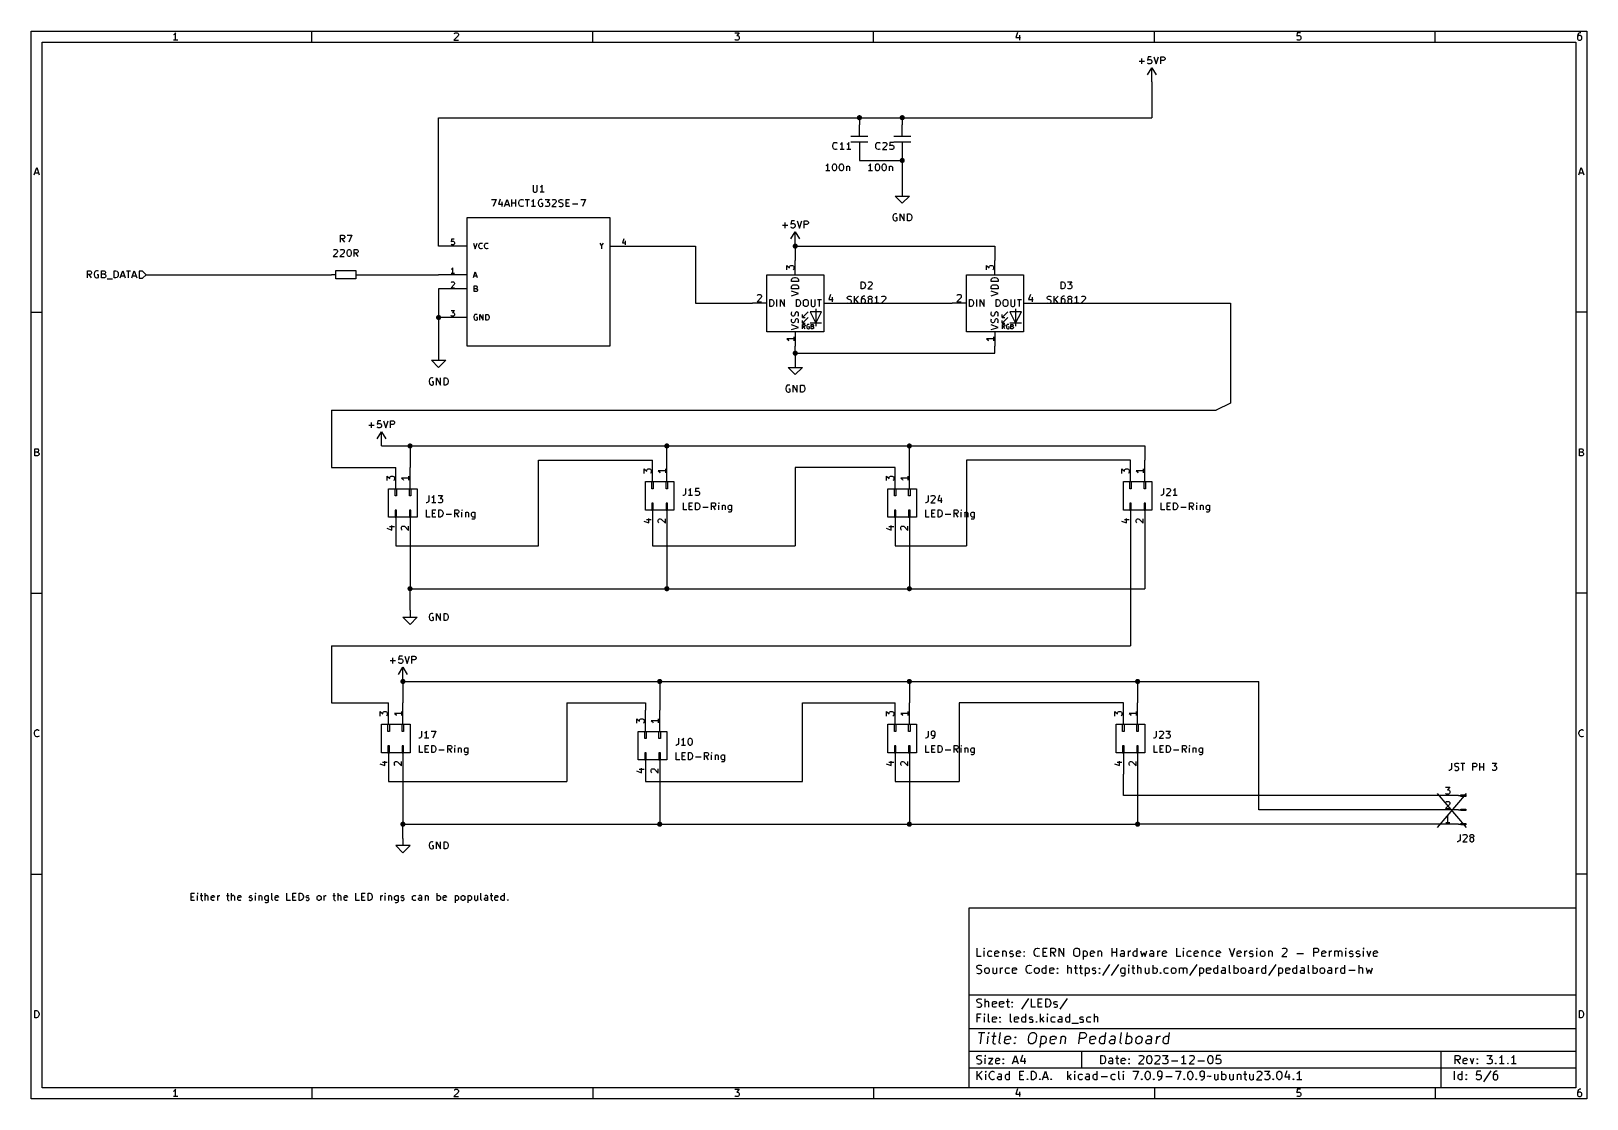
# Model space of a CAD drawing. Extents: x 0.4 to 11.3, y -7.9 to -0.4.
import ezdxf

# ---------------------------------------------------------------- set-up
doc = ezdxf.new("R2010")
doc.units = 0
doc.header["$MEASUREMENT"] = 0
for name, color, linetype in [('BLUE3', 171, 'CONTINUOUS'), ('BROWN2', 54, 'CONTINUOUS'), ('CYAN2', 4, 'CONTINUOUS'), ('GRAY3', 9, 'CONTINUOUS'), ('GREEN3', 91, 'CONTINUOUS'), ('LORANGE', 41, 'CONTINUOUS'), ('LYELLOW', 51, 'CONTINUOUS'), ('RED2', 1, 'CONTINUOUS'), ('RED3', 11, 'CONTINUOUS')]:
    doc.layers.add(name, color=color, linetype=linetype)

msp = doc.modelspace()

# ---------------------------------------------------------------- linework, layer by layer
at = {"layer": 'BLUE3', "linetype": 'CONTINUOUS'}
for p, q in [((1.516, -6.484), (1.516, -6.434)), ((1.516, -6.434), (1.54, -6.434)), ((1.561, -6.434), (1.559, -6.436)), ((1.564, -6.436), (1.561, -6.434)), ((1.561, -6.434), (1.561, -6.438)), ((1.585, -6.434), (1.585, -6.477)), ((1.614, -6.484), (1.614, -6.434)), ((1.771, -6.434), (1.771, -6.477)), ((1.799, -6.484), (1.799, -6.434)), ((1.966, -6.434), (1.964, -6.436)), ((1.968, -6.436), (1.966, -6.434)), ((1.966, -6.434), (1.966, -6.438)), ((2.08, -6.477), (2.08, -6.434)), ((2.187, -6.484), (2.187, -6.434)), ((2.228, -6.484), (2.228, -6.434)), ((2.228, -6.434), (2.252, -6.434)), ((2.273, -6.484), (2.273, -6.434)), ((2.273, -6.434), (2.285, -6.434)), ((2.285, -6.434), (2.292, -6.436)), ((2.516, -6.434), (2.516, -6.477)), ((2.545, -6.484), (2.545, -6.434)), ((2.671, -6.484), (2.671, -6.434)), ((2.711, -6.484), (2.711, -6.434)), ((2.711, -6.434), (2.735, -6.434)), ((2.756, -6.484), (2.756, -6.434)), ((2.756, -6.434), (2.768, -6.434)), ((2.768, -6.434), (2.776, -6.436)), ((2.876, -6.434), (2.873, -6.436)), ((2.878, -6.436), (2.876, -6.434)), ((2.876, -6.434), (2.876, -6.438)), ((3.24, -6.484), (3.24, -6.434)), ((3.547, -6.477), (3.547, -6.434)), ((3.618, -6.434), (3.618, -6.477)), ((3.711, -6.484), (3.711, -6.434)), ((1.516, -6.458), (1.533, -6.458)), ((1.54, -6.484), (1.516, -6.484)), ((1.559, -6.436), (1.561, -6.438)), ((1.561, -6.438), (1.564, -6.436)), ((1.561, -6.484), (1.561, -6.45)), ((1.578, -6.45), (1.597, -6.45)), ((1.585, -6.477), (1.587, -6.481)), ((1.587, -6.481), (1.592, -6.484)), ((1.592, -6.484), (1.597, -6.484)), ((1.616, -6.453), (1.614, -6.455)), ((1.621, -6.45), (1.616, -6.453)), ((1.628, -6.45), (1.621, -6.45)), ((1.633, -6.453), (1.628, -6.45)), ((1.635, -6.458), (1.633, -6.453)), ((1.635, -6.484), (1.635, -6.458)), ((1.656, -6.458), (1.659, -6.453)), ((1.656, -6.477), (1.656, -6.458)), ((1.68, -6.462), (1.656, -6.467)), ((1.659, -6.481), (1.656, -6.477)), ((1.659, -6.453), (1.664, -6.45)), ((1.664, -6.484), (1.659, -6.481)), ((1.664, -6.45), (1.673, -6.45)), ((1.673, -6.484), (1.664, -6.484)), ((1.673, -6.45), (1.678, -6.453)), ((1.678, -6.481), (1.673, -6.484)), ((1.678, -6.453), (1.68, -6.458)), ((1.68, -6.458), (1.68, -6.462)), ((1.702, -6.484), (1.702, -6.45)), ((1.702, -6.46), (1.704, -6.455)), ((1.704, -6.455), (1.706, -6.453)), ((1.706, -6.453), (1.711, -6.45)), ((1.711, -6.45), (1.716, -6.45)), ((1.764, -6.45), (1.783, -6.45)), ((1.771, -6.477), (1.773, -6.481)), ((1.773, -6.481), (1.778, -6.484)), ((1.778, -6.484), (1.783, -6.484)), ((1.802, -6.453), (1.799, -6.455)), ((1.806, -6.45), (1.802, -6.453)), ((1.814, -6.45), (1.806, -6.45)), ((1.818, -6.453), (1.814, -6.45)), ((1.821, -6.458), (1.818, -6.453)), ((1.821, -6.484), (1.821, -6.458)), ((1.842, -6.458), (1.845, -6.453)), ((1.842, -6.477), (1.842, -6.458)), ((1.866, -6.462), (1.842, -6.467)), ((1.845, -6.481), (1.842, -6.477)), ((1.845, -6.453), (1.849, -6.45)), ((1.849, -6.484), (1.845, -6.481)), ((1.849, -6.45), (1.859, -6.45)), ((1.859, -6.484), (1.849, -6.484)), ((1.859, -6.45), (1.864, -6.453)), ((1.864, -6.481), (1.859, -6.484)), ((1.864, -6.453), (1.866, -6.458)), ((1.866, -6.458), (1.866, -6.462)), ((1.923, -6.458), (1.926, -6.453)), ((1.923, -6.46), (1.923, -6.458)), ((1.926, -6.465), (1.923, -6.46)), ((1.923, -6.481), (1.928, -6.484)), ((1.926, -6.453), (1.93, -6.45)), ((1.93, -6.467), (1.926, -6.465)), ((1.928, -6.484), (1.937, -6.484)), ((1.93, -6.45), (1.937, -6.45)), ((1.937, -6.467), (1.93, -6.467)), ((1.937, -6.45), (1.942, -6.453)), ((1.942, -6.469), (1.937, -6.467)), ((1.937, -6.484), (1.942, -6.481)), ((1.945, -6.474), (1.942, -6.469)), ((1.942, -6.481), (1.945, -6.477)), ((1.945, -6.477), (1.945, -6.474)), ((1.964, -6.436), (1.966, -6.438)), ((1.966, -6.438), (1.968, -6.436)), ((1.966, -6.484), (1.966, -6.45)), ((1.99, -6.45), (1.99, -6.484)), ((1.99, -6.455), (1.992, -6.453)), ((1.992, -6.453), (1.997, -6.45)), ((1.997, -6.45), (2.004, -6.45)), ((2.004, -6.45), (2.009, -6.453)), ((2.009, -6.453), (2.011, -6.458)), ((2.011, -6.458), (2.011, -6.484)), ((2.033, -6.46), (2.035, -6.455)), ((2.033, -6.474), (2.033, -6.46)), ((2.035, -6.479), (2.033, -6.474)), ((2.035, -6.455), (2.037, -6.453)), ((2.037, -6.481), (2.035, -6.479)), ((2.04, -6.5), (2.035, -6.498)), ((2.037, -6.453), (2.042, -6.45)), ((2.042, -6.484), (2.037, -6.481)), ((2.047, -6.5), (2.04, -6.5)), ((2.042, -6.45), (2.052, -6.45)), ((2.052, -6.484), (2.042, -6.484)), ((2.052, -6.498), (2.047, -6.5)), ((2.052, -6.45), (2.056, -6.453)), ((2.056, -6.481), (2.052, -6.484)), ((2.054, -6.496), (2.052, -6.498)), ((2.056, -6.491), (2.054, -6.496)), ((2.056, -6.45), (2.056, -6.491)), ((2.083, -6.481), (2.08, -6.477)), ((2.087, -6.484), (2.083, -6.481)), ((2.104, -6.458), (2.106, -6.453)), ((2.104, -6.477), (2.104, -6.458)), ((2.128, -6.462), (2.104, -6.467)), ((2.106, -6.481), (2.104, -6.477)), ((2.106, -6.453), (2.111, -6.45)), ((2.111, -6.484), (2.106, -6.481)), ((2.111, -6.45), (2.121, -6.45)), ((2.121, -6.484), (2.111, -6.484)), ((2.121, -6.45), (2.126, -6.453)), ((2.126, -6.481), (2.121, -6.484)), ((2.126, -6.453), (2.128, -6.458)), ((2.128, -6.458), (2.128, -6.462)), ((2.211, -6.484), (2.187, -6.484)), ((2.228, -6.458), (2.245, -6.458)), ((2.252, -6.484), (2.228, -6.484)), ((2.285, -6.484), (2.273, -6.484)), ((2.292, -6.481), (2.285, -6.484)), ((2.292, -6.436), (2.297, -6.441)), ((2.297, -6.477), (2.292, -6.481)), ((2.297, -6.441), (2.299, -6.446)), ((2.299, -6.472), (2.297, -6.477)), ((2.299, -6.446), (2.302, -6.455)), ((2.302, -6.462), (2.299, -6.472)), ((2.302, -6.455), (2.302, -6.462)), ((2.321, -6.458), (2.323, -6.453)), ((2.321, -6.46), (2.321, -6.458)), ((2.323, -6.465), (2.321, -6.46)), ((2.321, -6.481), (2.326, -6.484)), ((2.323, -6.453), (2.328, -6.45)), ((2.328, -6.467), (2.323, -6.465)), ((2.326, -6.484), (2.335, -6.484)), ((2.328, -6.45), (2.335, -6.45)), ((2.335, -6.467), (2.328, -6.467)), ((2.335, -6.45), (2.34, -6.453)), ((2.34, -6.469), (2.335, -6.467)), ((2.335, -6.484), (2.34, -6.481)), ((2.342, -6.474), (2.34, -6.469)), ((2.34, -6.481), (2.342, -6.477)), ((2.342, -6.477), (2.342, -6.474)), ((2.399, -6.46), (2.402, -6.455)), ((2.399, -6.474), (2.399, -6.46)), ((2.402, -6.479), (2.399, -6.474)), ((2.402, -6.455), (2.404, -6.453)), ((2.404, -6.481), (2.402, -6.479)), ((2.404, -6.453), (2.409, -6.45)), ((2.409, -6.484), (2.404, -6.481)), ((2.409, -6.45), (2.416, -6.45)), ((2.416, -6.484), (2.409, -6.484)), ((2.416, -6.45), (2.421, -6.453)), ((2.421, -6.481), (2.416, -6.484)), ((2.421, -6.453), (2.423, -6.455)), ((2.423, -6.479), (2.421, -6.481)), ((2.423, -6.455), (2.426, -6.46)), ((2.426, -6.474), (2.423, -6.479)), ((2.426, -6.46), (2.426, -6.474)), ((2.447, -6.484), (2.447, -6.45)), ((2.447, -6.46), (2.449, -6.455)), ((2.449, -6.455), (2.452, -6.453)), ((2.452, -6.453), (2.456, -6.45)), ((2.456, -6.45), (2.461, -6.45)), ((2.509, -6.45), (2.528, -6.45)), ((2.516, -6.477), (2.518, -6.481)), ((2.518, -6.481), (2.523, -6.484)), ((2.523, -6.484), (2.528, -6.484)), ((2.547, -6.453), (2.545, -6.455)), ((2.552, -6.45), (2.547, -6.453)), ((2.559, -6.45), (2.552, -6.45)), ((2.564, -6.453), (2.559, -6.45)), ((2.566, -6.458), (2.564, -6.453)), ((2.566, -6.484), (2.566, -6.458)), ((2.587, -6.458), (2.59, -6.453)), ((2.587, -6.477), (2.587, -6.458)), ((2.611, -6.462), (2.587, -6.467)), ((2.59, -6.481), (2.587, -6.477)), ((2.59, -6.453), (2.595, -6.45)), ((2.595, -6.484), (2.59, -6.481)), ((2.595, -6.45), (2.604, -6.45)), ((2.604, -6.484), (2.595, -6.484)), ((2.604, -6.45), (2.609, -6.453)), ((2.609, -6.481), (2.604, -6.484)), ((2.609, -6.453), (2.611, -6.458)), ((2.611, -6.458), (2.611, -6.462)), ((2.695, -6.484), (2.671, -6.484)), ((2.711, -6.458), (2.728, -6.458)), ((2.735, -6.484), (2.711, -6.484)), ((2.768, -6.484), (2.756, -6.484)), ((2.776, -6.481), (2.768, -6.484)), ((2.776, -6.436), (2.78, -6.441)), ((2.78, -6.477), (2.776, -6.481)), ((2.78, -6.441), (2.783, -6.446)), ((2.783, -6.472), (2.78, -6.477)), ((2.783, -6.446), (2.785, -6.455)), ((2.785, -6.462), (2.783, -6.472)), ((2.785, -6.455), (2.785, -6.462)), ((2.845, -6.484), (2.845, -6.45)), ((2.845, -6.46), (2.847, -6.455)), ((2.847, -6.455), (2.849, -6.453)), ((2.849, -6.453), (2.854, -6.45)), ((2.854, -6.45), (2.859, -6.45)), ((2.873, -6.436), (2.876, -6.438)), ((2.876, -6.438), (2.878, -6.436)), ((2.876, -6.484), (2.876, -6.45)), ((2.899, -6.45), (2.899, -6.484)), ((2.899, -6.455), (2.902, -6.453)), ((2.902, -6.453), (2.906, -6.45)), ((2.906, -6.45), (2.914, -6.45)), ((2.914, -6.45), (2.918, -6.453)), ((2.918, -6.453), (2.921, -6.458)), ((2.921, -6.458), (2.921, -6.484)), ((2.942, -6.46), (2.945, -6.455)), ((2.942, -6.474), (2.942, -6.46)), ((2.945, -6.479), (2.942, -6.474)), ((2.945, -6.455), (2.947, -6.453)), ((2.947, -6.481), (2.945, -6.479)), ((2.949, -6.5), (2.945, -6.498)), ((2.947, -6.453), (2.952, -6.45)), ((2.952, -6.484), (2.947, -6.481)), ((2.956, -6.5), (2.949, -6.5)), ((2.952, -6.45), (2.961, -6.45)), ((2.961, -6.484), (2.952, -6.484)), ((2.961, -6.498), (2.956, -6.5)), ((2.961, -6.45), (2.966, -6.453)), ((2.966, -6.481), (2.961, -6.484)), ((2.964, -6.496), (2.961, -6.498)), ((2.966, -6.491), (2.964, -6.496)), ((2.966, -6.45), (2.966, -6.491)), ((2.987, -6.458), (2.99, -6.453)), ((2.987, -6.46), (2.987, -6.458)), ((2.99, -6.465), (2.987, -6.46)), ((2.987, -6.481), (2.992, -6.484)), ((2.99, -6.453), (2.995, -6.45)), ((2.995, -6.467), (2.99, -6.465)), ((2.992, -6.484), (3.002, -6.484)), ((2.995, -6.45), (3.002, -6.45)), ((3.002, -6.467), (2.995, -6.467)), ((3.002, -6.45), (3.006, -6.453)), ((3.006, -6.469), (3.002, -6.467)), ((3.002, -6.484), (3.006, -6.481)), ((3.009, -6.474), (3.006, -6.469)), ((3.006, -6.481), (3.009, -6.477)), ((3.009, -6.477), (3.009, -6.474)), ((3.066, -6.46), (3.068, -6.455)), ((3.066, -6.474), (3.066, -6.46)), ((3.068, -6.479), (3.066, -6.474)), ((3.068, -6.455), (3.071, -6.453)), ((3.071, -6.481), (3.068, -6.479)), ((3.071, -6.453), (3.076, -6.45)), ((3.076, -6.484), (3.071, -6.481)), ((3.076, -6.45), (3.085, -6.45)), ((3.085, -6.484), (3.076, -6.484)), ((3.085, -6.45), (3.09, -6.453)), ((3.09, -6.481), (3.085, -6.484)), ((3.109, -6.472), (3.111, -6.467)), ((3.109, -6.477), (3.109, -6.472)), ((3.111, -6.481), (3.109, -6.477)), ((3.116, -6.45), (3.111, -6.453)), ((3.111, -6.467), (3.116, -6.465)), ((3.116, -6.484), (3.111, -6.481)), ((3.126, -6.45), (3.116, -6.45)), ((3.116, -6.465), (3.128, -6.465)), ((3.128, -6.484), (3.116, -6.484)), ((3.13, -6.453), (3.126, -6.45)), ((3.128, -6.465), (3.133, -6.462)), ((3.133, -6.481), (3.128, -6.484)), ((3.133, -6.458), (3.13, -6.453)), ((3.133, -6.484), (3.133, -6.458)), ((3.156, -6.45), (3.156, -6.484)), ((3.156, -6.455), (3.159, -6.453)), ((3.159, -6.453), (3.164, -6.45)), ((3.164, -6.45), (3.171, -6.45)), ((3.171, -6.45), (3.176, -6.453)), ((3.176, -6.453), (3.178, -6.458)), ((3.178, -6.458), (3.178, -6.484)), ((3.24, -6.453), (3.245, -6.45)), ((3.245, -6.484), (3.24, -6.481)), ((3.245, -6.45), (3.254, -6.45)), ((3.254, -6.484), (3.245, -6.484)), ((3.254, -6.45), (3.259, -6.453)), ((3.259, -6.481), (3.254, -6.484)), ((3.259, -6.453), (3.261, -6.455)), ((3.261, -6.479), (3.259, -6.481)), ((3.261, -6.455), (3.264, -6.46)), ((3.264, -6.474), (3.261, -6.479)), ((3.264, -6.46), (3.264, -6.474)), ((3.283, -6.458), (3.285, -6.453)), ((3.283, -6.477), (3.283, -6.458)), ((3.306, -6.462), (3.283, -6.467)), ((3.285, -6.481), (3.283, -6.477)), ((3.285, -6.453), (3.29, -6.45)), ((3.29, -6.484), (3.285, -6.481)), ((3.29, -6.45), (3.299, -6.45)), ((3.299, -6.484), (3.29, -6.484)), ((3.299, -6.45), (3.304, -6.453)), ((3.304, -6.481), (3.299, -6.484)), ((3.304, -6.453), (3.306, -6.458)), ((3.306, -6.458), (3.306, -6.462)), ((3.366, -6.45), (3.366, -6.5)), ((3.366, -6.453), (3.371, -6.45)), ((3.371, -6.484), (3.366, -6.481)), ((3.371, -6.45), (3.38, -6.45)), ((3.38, -6.484), (3.371, -6.484)), ((3.38, -6.45), (3.385, -6.453)), ((3.385, -6.481), (3.38, -6.484)), ((3.385, -6.453), (3.387, -6.455)), ((3.387, -6.479), (3.385, -6.481)), ((3.387, -6.455), (3.39, -6.46)), ((3.39, -6.474), (3.387, -6.479)), ((3.39, -6.46), (3.39, -6.474)), ((3.409, -6.46), (3.411, -6.455)), ((3.409, -6.474), (3.409, -6.46)), ((3.411, -6.479), (3.409, -6.474)), ((3.411, -6.455), (3.414, -6.453)), ((3.414, -6.481), (3.411, -6.479)), ((3.414, -6.453), (3.418, -6.45)), ((3.418, -6.484), (3.414, -6.481)), ((3.418, -6.45), (3.426, -6.45)), ((3.426, -6.484), (3.418, -6.484)), ((3.426, -6.45), (3.43, -6.453)), ((3.43, -6.481), (3.426, -6.484)), ((3.43, -6.453), (3.433, -6.455)), ((3.433, -6.479), (3.43, -6.481)), ((3.433, -6.455), (3.435, -6.46)), ((3.435, -6.474), (3.433, -6.479)), ((3.435, -6.46), (3.435, -6.474)), ((3.456, -6.45), (3.456, -6.5)), ((3.456, -6.453), (3.461, -6.45)), ((3.461, -6.484), (3.456, -6.481)), ((3.461, -6.45), (3.471, -6.45)), ((3.471, -6.484), (3.461, -6.484)), ((3.471, -6.45), (3.476, -6.453)), ((3.476, -6.481), (3.471, -6.484)), ((3.476, -6.453), (3.478, -6.455)), ((3.478, -6.479), (3.476, -6.481)), ((3.478, -6.455), (3.48, -6.46)), ((3.48, -6.474), (3.478, -6.479)), ((3.48, -6.46), (3.48, -6.474)), ((3.502, -6.45), (3.502, -6.477)), ((3.502, -6.477), (3.504, -6.481)), ((3.504, -6.481), (3.509, -6.484)), ((3.509, -6.484), (3.516, -6.484)), ((3.516, -6.484), (3.521, -6.481)), ((3.521, -6.481), (3.523, -6.479)), ((3.523, -6.45), (3.523, -6.484)), ((3.549, -6.481), (3.547, -6.477)), ((3.554, -6.484), (3.549, -6.481)), ((3.571, -6.472), (3.573, -6.467)), ((3.571, -6.477), (3.571, -6.472)), ((3.573, -6.481), (3.571, -6.477)), ((3.578, -6.45), (3.573, -6.453)), ((3.573, -6.467), (3.578, -6.465)), ((3.578, -6.484), (3.573, -6.481)), ((3.587, -6.45), (3.578, -6.45)), ((3.578, -6.465), (3.59, -6.465)), ((3.59, -6.484), (3.578, -6.484)), ((3.592, -6.453), (3.587, -6.45)), ((3.59, -6.465), (3.595, -6.462)), ((3.595, -6.481), (3.59, -6.484)), ((3.595, -6.458), (3.592, -6.453)), ((3.595, -6.484), (3.595, -6.458)), ((3.611, -6.45), (3.63, -6.45)), ((3.618, -6.477), (3.621, -6.481)), ((3.621, -6.481), (3.626, -6.484)), ((3.626, -6.484), (3.63, -6.484)), ((3.645, -6.458), (3.647, -6.453)), ((3.645, -6.477), (3.645, -6.458)), ((3.668, -6.462), (3.645, -6.467)), ((3.647, -6.481), (3.645, -6.477)), ((3.647, -6.453), (3.652, -6.45)), ((3.652, -6.484), (3.647, -6.481)), ((3.652, -6.45), (3.661, -6.45)), ((3.661, -6.484), (3.652, -6.484)), ((3.661, -6.45), (3.666, -6.453)), ((3.666, -6.481), (3.661, -6.484)), ((3.666, -6.453), (3.668, -6.458)), ((3.668, -6.458), (3.668, -6.462)), ((3.687, -6.46), (3.69, -6.455)), ((3.687, -6.474), (3.687, -6.46)), ((3.69, -6.479), (3.687, -6.474)), ((3.69, -6.455), (3.692, -6.453)), ((3.692, -6.481), (3.69, -6.479)), ((3.692, -6.453), (3.697, -6.45)), ((3.697, -6.484), (3.692, -6.481)), ((3.697, -6.45), (3.706, -6.45)), ((3.706, -6.484), (3.697, -6.484)), ((3.706, -6.45), (3.711, -6.453)), ((3.711, -6.481), (3.706, -6.484)), ((3.733, -6.481), (3.735, -6.479)), ((3.735, -6.484), (3.733, -6.481)), ((3.735, -6.479), (3.737, -6.481)), ((3.735, -6.479), (3.735, -6.484)), ((3.737, -6.481), (3.735, -6.484))]:
    msp.add_line(p, q, dxfattribs=at)
at = {"layer": 'BROWN2', "linetype": 'CONTINUOUS'}
for p, q in [((0.788, -2.123), (0.788, -2.073)), ((0.788, -2.073), (0.807, -2.073)), ((0.807, -2.099), (0.788, -2.099)), ((0.817, -2.123), (0.8, -2.099)), ((0.807, -2.073), (0.812, -2.075)), ((0.812, -2.097), (0.807, -2.099)), ((0.812, -2.075), (0.815, -2.078)), ((0.815, -2.094), (0.812, -2.097)), ((0.815, -2.078), (0.817, -2.082)), ((0.817, -2.089), (0.815, -2.094)), ((0.817, -2.082), (0.817, -2.089)), ((0.838, -2.085), (0.836, -2.094)), ((0.836, -2.094), (0.836, -2.101)), ((0.836, -2.101), (0.838, -2.111)), ((0.841, -2.08), (0.838, -2.085)), ((0.838, -2.111), (0.841, -2.116)), ((0.846, -2.075), (0.841, -2.08)), ((0.841, -2.116), (0.846, -2.12)), ((0.853, -2.073), (0.846, -2.075)), ((0.846, -2.12), (0.853, -2.123)), ((0.86, -2.073), (0.853, -2.073)), ((0.853, -2.123), (0.857, -2.123)), ((0.867, -2.101), (0.857, -2.101)), ((0.857, -2.123), (0.865, -2.12)), ((0.865, -2.075), (0.86, -2.073)), ((0.865, -2.12), (0.867, -2.118)), ((0.867, -2.118), (0.867, -2.101)), ((0.888, -2.123), (0.888, -2.073)), ((0.888, -2.073), (0.905, -2.073)), ((0.905, -2.097), (0.888, -2.097)), ((0.907, -2.123), (0.888, -2.123)), ((0.905, -2.073), (0.91, -2.075)), ((0.91, -2.094), (0.905, -2.097)), ((0.905, -2.097), (0.912, -2.099)), ((0.912, -2.12), (0.907, -2.123)), ((0.91, -2.075), (0.912, -2.078)), ((0.912, -2.092), (0.91, -2.094)), ((0.912, -2.078), (0.915, -2.082)), ((0.915, -2.087), (0.912, -2.092)), ((0.912, -2.099), (0.915, -2.101)), ((0.915, -2.118), (0.912, -2.12)), ((0.915, -2.082), (0.915, -2.087)), ((0.915, -2.101), (0.917, -2.106)), ((0.917, -2.113), (0.915, -2.118)), ((0.917, -2.106), (0.917, -2.113)), ((0.926, -2.128), (0.965, -2.128)), ((0.976, -2.123), (0.976, -2.073)), ((0.976, -2.073), (0.988, -2.073)), ((0.988, -2.123), (0.976, -2.123)), ((0.988, -2.073), (0.996, -2.075)), ((0.996, -2.12), (0.988, -2.123)), ((0.996, -2.075), (1, -2.08)), ((1, -2.116), (0.996, -2.12)), ((1, -2.08), (1.003, -2.085)), ((1.003, -2.111), (1, -2.116)), ((1.003, -2.085), (1.005, -2.094)), ((1.005, -2.101), (1.003, -2.111)), ((1.005, -2.094), (1.005, -2.101)), ((1.019, -2.123), (1.036, -2.073)), ((1.024, -2.109), (1.048, -2.109)), ((1.036, -2.073), (1.053, -2.123)), ((1.062, -2.073), (1.091, -2.073)), ((1.076, -2.123), (1.076, -2.073)), ((1.1, -2.123), (1.117, -2.073)), ((1.105, -2.109), (1.129, -2.109)), ((1.117, -2.073), (1.134, -2.123)), ((1.175, -2.075), (1.15, -2.075)), ((1.15, -2.075), (1.15, -2.125)), ((1.15, -2.125), (1.175, -2.125)), ((1.2, -2.1), (1.175, -2.075)), ((1.175, -2.125), (1.2, -2.1))]:
    msp.add_line(p, q, dxfattribs=at)
at = {"layer": 'CYAN2', "linetype": 'CONTINUOUS'}
for p, q in [((8.161, -0.604), (8.199, -0.604)), ((8.18, -0.623), (8.18, -0.585)), ((8.223, -0.573), (8.22, -0.597)), ((8.22, -0.597), (8.223, -0.594)), ((8.223, -0.62), (8.22, -0.618)), ((8.246, -0.573), (8.223, -0.573)), ((8.223, -0.594), (8.227, -0.592)), ((8.227, -0.623), (8.223, -0.62)), ((8.227, -0.592), (8.239, -0.592)), ((8.239, -0.623), (8.227, -0.623)), ((8.239, -0.592), (8.244, -0.594)), ((8.244, -0.62), (8.239, -0.623)), ((8.244, -0.594), (8.246, -0.597)), ((8.246, -0.618), (8.244, -0.62)), ((8.246, -0.597), (8.249, -0.601)), ((8.249, -0.613), (8.246, -0.618)), ((8.249, -0.601), (8.249, -0.613)), ((8.263, -0.573), (8.28, -0.623)), ((8.28, -0.623), (8.296, -0.573)), ((8.313, -0.623), (8.313, -0.573)), ((8.313, -0.573), (8.332, -0.573)), ((8.332, -0.599), (8.313, -0.599)), ((8.332, -0.573), (8.337, -0.575)), ((8.337, -0.597), (8.332, -0.599)), ((8.337, -0.575), (8.339, -0.578)), ((8.339, -0.594), (8.337, -0.597)), ((8.339, -0.578), (8.342, -0.582)), ((8.342, -0.589), (8.339, -0.594)), ((8.342, -0.582), (8.342, -0.589)), ((6.014, -1.194), (6.016, -1.185)), ((6.014, -1.194), (6.016, -1.185)), ((6.014, -1.201), (6.014, -1.194)), ((6.014, -1.201), (6.014, -1.194)), ((6.016, -1.185), (6.019, -1.18)), ((6.016, -1.185), (6.019, -1.18)), ((6.019, -1.18), (6.023, -1.175)), ((6.019, -1.18), (6.023, -1.175)), ((6.023, -1.175), (6.031, -1.173)), ((6.023, -1.175), (6.031, -1.173)), ((6.031, -1.173), (6.035, -1.173)), ((6.031, -1.173), (6.035, -1.173)), ((6.035, -1.173), (6.042, -1.175)), ((6.035, -1.173), (6.042, -1.175)), ((6.042, -1.175), (6.045, -1.178)), ((6.042, -1.175), (6.045, -1.178)), ((6.069, -1.185), (6.064, -1.187)), ((6.069, -1.185), (6.064, -1.187)), ((6.073, -1.18), (6.069, -1.185)), ((6.073, -1.18), (6.069, -1.185)), ((6.078, -1.173), (6.073, -1.18)), ((6.078, -1.173), (6.073, -1.18)), ((6.078, -1.223), (6.078, -1.173)), ((6.078, -1.223), (6.078, -1.173)), ((6.116, -1.185), (6.112, -1.187)), ((6.116, -1.185), (6.112, -1.187)), ((6.121, -1.18), (6.116, -1.185)), ((6.121, -1.18), (6.116, -1.185)), ((6.126, -1.173), (6.121, -1.18)), ((6.126, -1.173), (6.121, -1.18)), ((6.126, -1.223), (6.126, -1.173)), ((6.126, -1.223), (6.126, -1.173)), ((6.314, -1.194), (6.316, -1.185)), ((6.314, -1.194), (6.316, -1.185)), ((6.314, -1.201), (6.314, -1.194)), ((6.314, -1.201), (6.314, -1.194)), ((6.316, -1.185), (6.319, -1.18)), ((6.316, -1.185), (6.319, -1.18)), ((6.319, -1.18), (6.323, -1.175)), ((6.319, -1.18), (6.323, -1.175)), ((6.323, -1.175), (6.331, -1.173)), ((6.323, -1.175), (6.331, -1.173)), ((6.331, -1.173), (6.335, -1.173)), ((6.331, -1.173), (6.335, -1.173)), ((6.335, -1.173), (6.342, -1.175)), ((6.335, -1.173), (6.342, -1.175)), ((6.342, -1.175), (6.345, -1.178)), ((6.342, -1.175), (6.345, -1.178)), ((6.39, -1.194), (6.362, -1.223)), ((6.39, -1.194), (6.362, -1.223)), ((6.364, -1.178), (6.366, -1.175)), ((6.364, -1.178), (6.366, -1.175)), ((6.366, -1.175), (6.371, -1.173)), ((6.366, -1.175), (6.371, -1.173)), ((6.371, -1.173), (6.383, -1.173)), ((6.371, -1.173), (6.383, -1.173)), ((6.383, -1.173), (6.388, -1.175)), ((6.383, -1.173), (6.388, -1.175)), ((6.388, -1.175), (6.39, -1.178)), ((6.388, -1.175), (6.39, -1.178)), ((6.39, -1.178), (6.392, -1.182)), ((6.39, -1.178), (6.392, -1.182)), ((6.392, -1.187), (6.39, -1.194)), ((6.392, -1.187), (6.39, -1.194)), ((6.392, -1.182), (6.392, -1.187)), ((6.392, -1.182), (6.392, -1.187)), ((6.414, -1.173), (6.412, -1.197)), ((6.414, -1.173), (6.412, -1.197)), ((6.412, -1.197), (6.414, -1.194)), ((6.412, -1.197), (6.414, -1.194)), ((6.438, -1.173), (6.414, -1.173)), ((6.438, -1.173), (6.414, -1.173)), ((6.414, -1.194), (6.419, -1.192)), ((6.414, -1.194), (6.419, -1.192)), ((6.419, -1.192), (6.431, -1.192)), ((6.419, -1.192), (6.431, -1.192)), ((6.431, -1.192), (6.435, -1.194)), ((6.431, -1.192), (6.435, -1.194)), ((6.435, -1.194), (6.438, -1.197)), ((6.435, -1.194), (6.438, -1.197)), ((6.438, -1.197), (6.44, -1.201)), ((6.438, -1.197), (6.44, -1.201)), ((6.016, -1.211), (6.014, -1.201)), ((6.016, -1.211), (6.014, -1.201)), ((6.019, -1.216), (6.016, -1.211)), ((6.019, -1.216), (6.016, -1.211)), ((6.023, -1.22), (6.019, -1.216)), ((6.023, -1.22), (6.019, -1.216)), ((6.031, -1.223), (6.023, -1.22)), ((6.031, -1.223), (6.023, -1.22)), ((6.035, -1.223), (6.031, -1.223)), ((6.035, -1.223), (6.031, -1.223)), ((6.042, -1.22), (6.035, -1.223)), ((6.042, -1.22), (6.035, -1.223)), ((6.045, -1.218), (6.042, -1.22)), ((6.045, -1.218), (6.042, -1.22)), ((6.092, -1.223), (6.064, -1.223)), ((6.092, -1.223), (6.064, -1.223)), ((6.14, -1.223), (6.112, -1.223)), ((6.14, -1.223), (6.112, -1.223)), ((6.316, -1.211), (6.314, -1.201)), ((6.316, -1.211), (6.314, -1.201)), ((6.319, -1.216), (6.316, -1.211)), ((6.319, -1.216), (6.316, -1.211)), ((6.323, -1.22), (6.319, -1.216)), ((6.323, -1.22), (6.319, -1.216)), ((6.331, -1.223), (6.323, -1.22)), ((6.331, -1.223), (6.323, -1.22)), ((6.335, -1.223), (6.331, -1.223)), ((6.335, -1.223), (6.331, -1.223)), ((6.342, -1.22), (6.335, -1.223)), ((6.342, -1.22), (6.335, -1.223)), ((6.345, -1.218), (6.342, -1.22)), ((6.345, -1.218), (6.342, -1.22)), ((6.362, -1.223), (6.392, -1.223)), ((6.362, -1.223), (6.392, -1.223)), ((6.414, -1.22), (6.412, -1.218)), ((6.414, -1.22), (6.412, -1.218)), ((6.419, -1.223), (6.414, -1.22)), ((6.419, -1.223), (6.414, -1.22)), ((6.431, -1.223), (6.419, -1.223)), ((6.431, -1.223), (6.419, -1.223)), ((6.435, -1.22), (6.431, -1.223)), ((6.435, -1.22), (6.431, -1.223)), ((6.438, -1.218), (6.435, -1.22)), ((6.438, -1.218), (6.435, -1.22)), ((6.44, -1.213), (6.438, -1.218)), ((6.44, -1.213), (6.438, -1.218)), ((6.44, -1.201), (6.44, -1.213)), ((6.44, -1.201), (6.44, -1.213)), ((5.969, -1.335), (5.964, -1.337)), ((5.969, -1.335), (5.964, -1.337)), ((5.992, -1.373), (5.964, -1.373)), ((5.992, -1.373), (5.964, -1.373)), ((5.973, -1.33), (5.969, -1.335)), ((5.973, -1.33), (5.969, -1.335)), ((5.978, -1.323), (5.973, -1.33)), ((5.978, -1.323), (5.973, -1.33)), ((5.978, -1.373), (5.978, -1.323)), ((5.978, -1.373), (5.978, -1.323)), ((6.012, -1.342), (6.014, -1.332)), ((6.012, -1.342), (6.014, -1.332)), ((6.012, -1.354), (6.012, -1.342)), ((6.012, -1.354), (6.012, -1.342)), ((6.014, -1.363), (6.012, -1.354)), ((6.014, -1.363), (6.012, -1.354)), ((6.014, -1.332), (6.016, -1.328)), ((6.014, -1.332), (6.016, -1.328)), ((6.016, -1.368), (6.014, -1.363)), ((6.016, -1.368), (6.014, -1.363)), ((6.016, -1.328), (6.019, -1.325)), ((6.016, -1.328), (6.019, -1.325)), ((6.019, -1.37), (6.016, -1.368)), ((6.019, -1.37), (6.016, -1.368)), ((6.019, -1.325), (6.023, -1.323)), ((6.019, -1.325), (6.023, -1.323)), ((6.023, -1.373), (6.019, -1.37)), ((6.023, -1.373), (6.019, -1.37)), ((6.023, -1.323), (6.028, -1.323)), ((6.023, -1.323), (6.028, -1.323)), ((6.028, -1.373), (6.023, -1.373)), ((6.028, -1.373), (6.023, -1.373)), ((6.028, -1.323), (6.033, -1.325)), ((6.028, -1.323), (6.033, -1.325)), ((6.033, -1.37), (6.028, -1.373)), ((6.033, -1.37), (6.028, -1.373)), ((6.033, -1.325), (6.035, -1.328)), ((6.033, -1.325), (6.035, -1.328)), ((6.035, -1.368), (6.033, -1.37)), ((6.035, -1.368), (6.033, -1.37)), ((6.035, -1.328), (6.038, -1.332)), ((6.035, -1.328), (6.038, -1.332)), ((6.038, -1.363), (6.035, -1.368)), ((6.038, -1.363), (6.035, -1.368)), ((6.038, -1.332), (6.04, -1.342)), ((6.038, -1.332), (6.04, -1.342)), ((6.04, -1.354), (6.038, -1.363)), ((6.04, -1.354), (6.038, -1.363)), ((6.04, -1.342), (6.04, -1.354)), ((6.04, -1.342), (6.04, -1.354)), ((6.059, -1.342), (6.062, -1.332)), ((6.059, -1.342), (6.062, -1.332)), ((6.059, -1.354), (6.059, -1.342)), ((6.059, -1.354), (6.059, -1.342)), ((6.062, -1.363), (6.059, -1.354)), ((6.062, -1.363), (6.059, -1.354)), ((6.062, -1.332), (6.064, -1.328)), ((6.062, -1.332), (6.064, -1.328)), ((6.064, -1.368), (6.062, -1.363)), ((6.064, -1.368), (6.062, -1.363)), ((6.064, -1.328), (6.066, -1.325)), ((6.064, -1.328), (6.066, -1.325)), ((6.066, -1.37), (6.064, -1.368)), ((6.066, -1.37), (6.064, -1.368)), ((6.066, -1.325), (6.071, -1.323)), ((6.066, -1.325), (6.071, -1.323)), ((6.071, -1.373), (6.066, -1.37)), ((6.071, -1.373), (6.066, -1.37)), ((6.071, -1.323), (6.076, -1.323)), ((6.071, -1.323), (6.076, -1.323)), ((6.076, -1.373), (6.071, -1.373)), ((6.076, -1.373), (6.071, -1.373)), ((6.076, -1.323), (6.081, -1.325)), ((6.076, -1.323), (6.081, -1.325)), ((6.081, -1.37), (6.076, -1.373)), ((6.081, -1.37), (6.076, -1.373)), ((6.081, -1.325), (6.083, -1.328)), ((6.081, -1.325), (6.083, -1.328)), ((6.083, -1.368), (6.081, -1.37)), ((6.083, -1.368), (6.081, -1.37)), ((6.083, -1.328), (6.085, -1.332)), ((6.083, -1.328), (6.085, -1.332)), ((6.085, -1.363), (6.083, -1.368)), ((6.085, -1.363), (6.083, -1.368)), ((6.085, -1.332), (6.088, -1.342)), ((6.085, -1.332), (6.088, -1.342)), ((6.088, -1.354), (6.085, -1.363)), ((6.088, -1.354), (6.085, -1.363)), ((6.088, -1.342), (6.088, -1.354)), ((6.088, -1.342), (6.088, -1.354)), ((6.109, -1.339), (6.109, -1.373)), ((6.109, -1.339), (6.109, -1.373)), ((6.109, -1.344), (6.112, -1.342)), ((6.109, -1.344), (6.112, -1.342)), ((6.112, -1.342), (6.116, -1.339)), ((6.112, -1.342), (6.116, -1.339)), ((6.116, -1.339), (6.123, -1.339)), ((6.116, -1.339), (6.123, -1.339)), ((6.123, -1.339), (6.128, -1.342)), ((6.123, -1.339), (6.128, -1.342)), ((6.128, -1.342), (6.131, -1.347)), ((6.128, -1.342), (6.131, -1.347)), ((6.131, -1.347), (6.131, -1.373)), ((6.131, -1.347), (6.131, -1.373)), ((6.269, -1.335), (6.264, -1.337)), ((6.269, -1.335), (6.264, -1.337)), ((6.292, -1.373), (6.264, -1.373)), ((6.292, -1.373), (6.264, -1.373)), ((6.273, -1.33), (6.269, -1.335)), ((6.273, -1.33), (6.269, -1.335)), ((6.278, -1.323), (6.273, -1.33)), ((6.278, -1.323), (6.273, -1.33)), ((6.278, -1.373), (6.278, -1.323)), ((6.278, -1.373), (6.278, -1.323)), ((6.312, -1.342), (6.314, -1.332)), ((6.312, -1.342), (6.314, -1.332)), ((6.312, -1.354), (6.312, -1.342)), ((6.312, -1.354), (6.312, -1.342)), ((6.314, -1.363), (6.312, -1.354)), ((6.314, -1.363), (6.312, -1.354)), ((6.314, -1.332), (6.316, -1.328)), ((6.314, -1.332), (6.316, -1.328)), ((6.316, -1.368), (6.314, -1.363)), ((6.316, -1.368), (6.314, -1.363)), ((6.316, -1.328), (6.319, -1.325)), ((6.316, -1.328), (6.319, -1.325)), ((6.319, -1.37), (6.316, -1.368)), ((6.319, -1.37), (6.316, -1.368)), ((6.319, -1.325), (6.323, -1.323)), ((6.319, -1.325), (6.323, -1.323)), ((6.323, -1.373), (6.319, -1.37)), ((6.323, -1.373), (6.319, -1.37)), ((6.323, -1.323), (6.328, -1.323)), ((6.323, -1.323), (6.328, -1.323)), ((6.328, -1.373), (6.323, -1.373)), ((6.328, -1.373), (6.323, -1.373)), ((6.328, -1.323), (6.333, -1.325)), ((6.328, -1.323), (6.333, -1.325)), ((6.333, -1.37), (6.328, -1.373)), ((6.333, -1.37), (6.328, -1.373)), ((6.333, -1.325), (6.335, -1.328)), ((6.333, -1.325), (6.335, -1.328)), ((6.335, -1.368), (6.333, -1.37)), ((6.335, -1.368), (6.333, -1.37)), ((6.335, -1.328), (6.338, -1.332)), ((6.335, -1.328), (6.338, -1.332)), ((6.338, -1.363), (6.335, -1.368)), ((6.338, -1.363), (6.335, -1.368)), ((6.338, -1.332), (6.34, -1.342)), ((6.338, -1.332), (6.34, -1.342)), ((6.34, -1.354), (6.338, -1.363)), ((6.34, -1.354), (6.338, -1.363)), ((6.34, -1.342), (6.34, -1.354)), ((6.34, -1.342), (6.34, -1.354)), ((6.359, -1.342), (6.362, -1.332)), ((6.359, -1.342), (6.362, -1.332)), ((6.359, -1.354), (6.359, -1.342)), ((6.359, -1.354), (6.359, -1.342)), ((6.362, -1.363), (6.359, -1.354)), ((6.362, -1.363), (6.359, -1.354)), ((6.362, -1.332), (6.364, -1.328)), ((6.362, -1.332), (6.364, -1.328)), ((6.364, -1.368), (6.362, -1.363)), ((6.364, -1.368), (6.362, -1.363)), ((6.364, -1.328), (6.366, -1.325)), ((6.364, -1.328), (6.366, -1.325)), ((6.366, -1.37), (6.364, -1.368)), ((6.366, -1.37), (6.364, -1.368)), ((6.366, -1.325), (6.371, -1.323)), ((6.366, -1.325), (6.371, -1.323)), ((6.371, -1.373), (6.366, -1.37)), ((6.371, -1.373), (6.366, -1.37)), ((6.371, -1.323), (6.376, -1.323)), ((6.371, -1.323), (6.376, -1.323)), ((6.376, -1.373), (6.371, -1.373)), ((6.376, -1.373), (6.371, -1.373)), ((6.376, -1.323), (6.381, -1.325)), ((6.376, -1.323), (6.381, -1.325)), ((6.381, -1.37), (6.376, -1.373)), ((6.381, -1.37), (6.376, -1.373)), ((6.381, -1.325), (6.383, -1.328)), ((6.381, -1.325), (6.383, -1.328)), ((6.383, -1.368), (6.381, -1.37)), ((6.383, -1.368), (6.381, -1.37)), ((6.383, -1.328), (6.385, -1.332)), ((6.383, -1.328), (6.385, -1.332)), ((6.385, -1.363), (6.383, -1.368)), ((6.385, -1.363), (6.383, -1.368)), ((6.385, -1.332), (6.388, -1.342)), ((6.385, -1.332), (6.388, -1.342)), ((6.388, -1.354), (6.385, -1.363)), ((6.388, -1.354), (6.385, -1.363)), ((6.388, -1.342), (6.388, -1.354)), ((6.388, -1.342), (6.388, -1.354)), ((6.409, -1.339), (6.409, -1.373)), ((6.409, -1.339), (6.409, -1.373)), ((6.409, -1.344), (6.412, -1.342)), ((6.409, -1.344), (6.412, -1.342)), ((6.412, -1.342), (6.416, -1.339)), ((6.412, -1.342), (6.416, -1.339)), ((6.416, -1.339), (6.423, -1.339)), ((6.416, -1.339), (6.423, -1.339)), ((6.423, -1.339), (6.428, -1.342)), ((6.423, -1.339), (6.428, -1.342)), ((6.428, -1.342), (6.431, -1.347)), ((6.428, -1.342), (6.431, -1.347)), ((6.431, -1.347), (6.431, -1.373)), ((6.431, -1.347), (6.431, -1.373)), ((3.912, -1.473), (3.912, -1.513)), ((3.912, -1.513), (3.914, -1.518)), ((3.914, -1.518), (3.917, -1.52)), ((3.917, -1.52), (3.921, -1.523)), ((3.921, -1.523), (3.931, -1.523)), ((3.931, -1.523), (3.936, -1.52)), ((3.936, -1.52), (3.938, -1.518)), ((3.938, -1.518), (3.94, -1.513)), ((3.94, -1.513), (3.94, -1.473)), ((3.967, -1.485), (3.962, -1.487)), ((3.99, -1.523), (3.962, -1.523)), ((3.971, -1.48), (3.967, -1.485)), ((3.976, -1.473), (3.971, -1.48)), ((3.976, -1.523), (3.976, -1.473)), ((3.62, -1.573), (3.654, -1.573)), ((3.654, -1.573), (3.632, -1.623)), ((3.682, -1.57), (3.67, -1.606)), ((3.67, -1.606), (3.701, -1.606)), ((3.694, -1.589), (3.694, -1.623)), ((3.713, -1.623), (3.73, -1.573)), ((3.718, -1.609), (3.742, -1.609)), ((3.73, -1.573), (3.746, -1.623)), ((3.763, -1.623), (3.763, -1.573)), ((3.763, -1.597), (3.792, -1.597)), ((3.792, -1.623), (3.792, -1.573)), ((3.813, -1.594), (3.815, -1.585)), ((3.813, -1.601), (3.813, -1.594)), ((3.815, -1.611), (3.813, -1.601)), ((3.815, -1.585), (3.818, -1.58)), ((3.818, -1.616), (3.815, -1.611)), ((3.818, -1.58), (3.823, -1.575)), ((3.823, -1.62), (3.818, -1.616)), ((3.823, -1.575), (3.83, -1.573)), ((3.83, -1.623), (3.823, -1.62)), ((3.83, -1.573), (3.835, -1.573)), ((3.835, -1.623), (3.83, -1.623)), ((3.835, -1.573), (3.842, -1.575)), ((3.842, -1.62), (3.835, -1.623)), ((3.842, -1.575), (3.844, -1.578)), ((3.844, -1.618), (3.842, -1.62)), ((3.858, -1.573), (3.887, -1.573)), ((3.873, -1.623), (3.873, -1.573)), ((3.906, -1.585), (3.901, -1.587)), ((3.93, -1.623), (3.901, -1.623)), ((3.911, -1.58), (3.906, -1.585)), ((3.915, -1.573), (3.911, -1.58)), ((3.915, -1.623), (3.915, -1.573)), ((3.951, -1.585), (3.949, -1.594)), ((3.949, -1.594), (3.949, -1.601)), ((3.949, -1.601), (3.951, -1.611)), ((3.954, -1.58), (3.951, -1.585)), ((3.951, -1.611), (3.954, -1.616)), ((3.958, -1.575), (3.954, -1.58)), ((3.954, -1.616), (3.958, -1.62)), ((3.965, -1.573), (3.958, -1.575)), ((3.958, -1.62), (3.965, -1.623)), ((3.973, -1.573), (3.965, -1.573)), ((3.965, -1.623), (3.97, -1.623)), ((3.98, -1.601), (3.97, -1.601)), ((3.97, -1.623), (3.977, -1.62)), ((3.977, -1.575), (3.973, -1.573)), ((3.977, -1.62), (3.98, -1.618)), ((3.98, -1.618), (3.98, -1.601)), ((3.996, -1.573), (4.027, -1.573)), ((3.999, -1.62), (3.996, -1.618)), ((4.004, -1.623), (3.999, -1.62)), ((4.018, -1.623), (4.004, -1.623)), ((4.027, -1.573), (4.011, -1.592)), ((4.011, -1.592), (4.018, -1.592)), ((4.018, -1.592), (4.023, -1.594)), ((4.023, -1.62), (4.018, -1.623)), ((4.023, -1.594), (4.025, -1.597)), ((4.025, -1.618), (4.023, -1.62)), ((4.025, -1.597), (4.027, -1.601)), ((4.027, -1.613), (4.025, -1.618)), ((4.027, -1.601), (4.027, -1.613)), ((4.073, -1.594), (4.044, -1.623)), ((4.044, -1.623), (4.075, -1.623)), ((4.046, -1.578), (4.049, -1.575)), ((4.049, -1.575), (4.054, -1.573)), ((4.054, -1.573), (4.065, -1.573)), ((4.065, -1.573), (4.07, -1.575)), ((4.07, -1.575), (4.073, -1.578)), ((4.073, -1.578), (4.075, -1.582)), ((4.075, -1.587), (4.073, -1.594)), ((4.075, -1.582), (4.075, -1.587)), ((4.094, -1.582), (4.096, -1.578)), ((4.094, -1.587), (4.094, -1.582)), ((4.096, -1.592), (4.094, -1.587)), ((4.094, -1.62), (4.101, -1.623)), ((4.096, -1.578), (4.099, -1.575)), ((4.099, -1.594), (4.096, -1.592)), ((4.099, -1.575), (4.104, -1.573)), ((4.104, -1.597), (4.099, -1.594)), ((4.101, -1.623), (4.113, -1.623)), ((4.104, -1.573), (4.115, -1.573)), ((4.113, -1.599), (4.104, -1.597)), ((4.118, -1.601), (4.113, -1.599)), ((4.113, -1.623), (4.118, -1.62)), ((4.115, -1.573), (4.123, -1.575)), ((4.12, -1.604), (4.118, -1.601)), ((4.118, -1.62), (4.12, -1.618)), ((4.123, -1.609), (4.12, -1.604)), ((4.12, -1.618), (4.123, -1.613)), ((4.123, -1.613), (4.123, -1.609)), ((4.144, -1.623), (4.144, -1.573)), ((4.144, -1.573), (4.168, -1.573)), ((4.144, -1.597), (4.161, -1.597)), ((4.168, -1.623), (4.144, -1.623)), ((4.189, -1.604), (4.227, -1.604)), ((4.246, -1.573), (4.28, -1.573)), ((4.28, -1.573), (4.258, -1.623)), ((5.68, -1.773), (5.68, -1.735)), ((5.723, -1.723), (5.72, -1.747)), ((5.72, -1.747), (5.723, -1.744)), ((5.746, -1.723), (5.723, -1.723)), ((5.723, -1.744), (5.727, -1.742)), ((5.727, -1.742), (5.739, -1.742)), ((5.739, -1.742), (5.744, -1.744)), ((5.744, -1.744), (5.746, -1.747)), ((5.763, -1.723), (5.78, -1.773)), ((5.78, -1.773), (5.796, -1.723)), ((5.813, -1.773), (5.813, -1.723)), ((5.813, -1.723), (5.832, -1.723)), ((5.832, -1.723), (5.837, -1.725)), ((5.837, -1.725), (5.839, -1.728)), ((5.839, -1.744), (5.837, -1.747)), ((5.839, -1.728), (5.842, -1.732)), ((5.842, -1.739), (5.839, -1.744)), ((5.842, -1.732), (5.842, -1.739)), ((6.436, -1.685), (6.433, -1.694)), ((6.433, -1.694), (6.433, -1.701)), ((6.433, -1.701), (6.436, -1.711)), ((6.438, -1.68), (6.436, -1.685)), ((6.436, -1.711), (6.438, -1.716)), ((6.443, -1.675), (6.438, -1.68)), ((6.438, -1.716), (6.443, -1.72)), ((6.45, -1.673), (6.443, -1.675)), ((6.443, -1.72), (6.45, -1.723)), ((6.457, -1.673), (6.45, -1.673)), ((6.45, -1.723), (6.455, -1.723)), ((6.464, -1.701), (6.455, -1.701)), ((6.455, -1.723), (6.462, -1.72)), ((6.462, -1.675), (6.457, -1.673)), ((6.462, -1.72), (6.464, -1.718)), ((6.464, -1.718), (6.464, -1.701)), ((6.486, -1.723), (6.486, -1.673)), ((6.486, -1.673), (6.514, -1.723)), ((6.514, -1.723), (6.514, -1.673)), ((6.538, -1.723), (6.538, -1.673)), ((6.538, -1.673), (6.55, -1.673)), ((6.55, -1.723), (6.538, -1.723)), ((6.55, -1.673), (6.557, -1.675)), ((6.557, -1.72), (6.55, -1.723)), ((6.557, -1.675), (6.562, -1.68)), ((6.562, -1.716), (6.557, -1.72)), ((6.562, -1.68), (6.564, -1.685)), ((6.564, -1.711), (6.562, -1.716)), ((6.564, -1.685), (6.567, -1.694)), ((6.567, -1.701), (6.564, -1.711)), ((6.567, -1.694), (6.567, -1.701)), ((2.563, -1.873), (2.563, -1.823)), ((2.563, -1.823), (2.582, -1.823)), ((2.582, -1.849), (2.563, -1.849)), ((2.592, -1.873), (2.575, -1.849)), ((2.582, -1.823), (2.587, -1.825)), ((2.587, -1.847), (2.582, -1.849)), ((2.587, -1.825), (2.589, -1.828)), ((2.589, -1.844), (2.587, -1.847)), ((2.589, -1.828), (2.592, -1.832)), ((2.592, -1.839), (2.589, -1.844)), ((2.592, -1.832), (2.592, -1.839)), ((2.608, -1.823), (2.642, -1.823)), ((2.642, -1.823), (2.62, -1.873)), ((5.661, -1.754), (5.699, -1.754)), ((5.723, -1.77), (5.72, -1.768)), ((5.727, -1.773), (5.723, -1.77)), ((5.739, -1.773), (5.727, -1.773)), ((5.744, -1.77), (5.739, -1.773)), ((5.746, -1.768), (5.744, -1.77)), ((5.746, -1.747), (5.749, -1.751)), ((5.749, -1.763), (5.746, -1.768)), ((5.749, -1.751), (5.749, -1.763)), ((5.832, -1.749), (5.813, -1.749)), ((5.837, -1.747), (5.832, -1.749)), ((2.539, -1.944), (2.511, -1.973)), ((2.513, -1.928), (2.515, -1.925)), ((2.515, -1.925), (2.52, -1.923)), ((2.52, -1.923), (2.532, -1.923)), ((2.532, -1.923), (2.537, -1.925)), ((2.537, -1.925), (2.539, -1.928)), ((2.539, -1.928), (2.542, -1.932)), ((2.542, -1.937), (2.539, -1.944)), ((2.542, -1.932), (2.542, -1.937)), ((2.587, -1.944), (2.558, -1.973)), ((2.561, -1.928), (2.563, -1.925)), ((2.563, -1.925), (2.568, -1.923)), ((2.568, -1.923), (2.58, -1.923)), ((2.58, -1.923), (2.585, -1.925)), ((2.585, -1.925), (2.587, -1.928)), ((2.587, -1.928), (2.589, -1.932)), ((2.589, -1.937), (2.587, -1.944)), ((2.589, -1.932), (2.589, -1.937)), ((2.608, -1.942), (2.611, -1.932)), ((2.608, -1.954), (2.608, -1.942)), ((2.611, -1.963), (2.608, -1.954)), ((2.611, -1.932), (2.613, -1.928)), ((2.613, -1.928), (2.615, -1.925)), ((2.615, -1.925), (2.62, -1.923)), ((2.62, -1.923), (2.625, -1.923)), ((2.625, -1.923), (2.63, -1.925)), ((2.63, -1.925), (2.632, -1.928)), ((2.632, -1.928), (2.635, -1.932)), ((2.635, -1.932), (2.637, -1.942)), ((2.637, -1.954), (2.635, -1.963)), ((2.637, -1.942), (2.637, -1.954)), ((2.658, -1.973), (2.658, -1.923)), ((2.658, -1.923), (2.677, -1.923)), ((2.677, -1.949), (2.658, -1.949)), ((2.687, -1.973), (2.67, -1.949)), ((2.677, -1.923), (2.682, -1.925)), ((2.682, -1.947), (2.677, -1.949)), ((2.682, -1.925), (2.685, -1.928)), ((2.685, -1.944), (2.682, -1.947)), ((2.685, -1.928), (2.687, -1.932)), ((2.687, -1.939), (2.685, -1.944)), ((2.687, -1.932), (2.687, -1.939)), ((3.494, -1.879), (3.507, -1.919)), ((3.507, -1.919), (3.52, -1.879)), ((3.532, -1.896), (3.534, -1.888)), ((3.532, -1.901), (3.532, -1.896)), ((3.534, -1.909), (3.532, -1.901)), ((3.534, -1.888), (3.536, -1.884)), ((3.536, -1.913), (3.534, -1.909)), ((3.536, -1.884), (3.54, -1.88)), ((3.54, -1.917), (3.536, -1.913)), ((3.54, -1.88), (3.545, -1.879)), ((3.545, -1.919), (3.54, -1.917)), ((3.545, -1.879), (3.549, -1.879)), ((3.549, -1.919), (3.545, -1.919)), ((3.549, -1.879), (3.555, -1.88)), ((3.555, -1.917), (3.549, -1.919)), ((3.555, -1.88), (3.557, -1.882)), ((3.557, -1.915), (3.555, -1.917)), ((3.572, -1.896), (3.574, -1.888)), ((3.572, -1.901), (3.572, -1.896)), ((3.574, -1.909), (3.572, -1.901)), ((3.574, -1.888), (3.576, -1.884)), ((3.576, -1.913), (3.574, -1.909)), ((3.576, -1.884), (3.58, -1.88)), ((3.58, -1.917), (3.576, -1.913)), ((3.58, -1.88), (3.585, -1.879)), ((3.585, -1.919), (3.58, -1.917)), ((3.585, -1.879), (3.589, -1.879)), ((3.589, -1.919), (3.585, -1.919)), ((3.589, -1.879), (3.595, -1.88)), ((3.595, -1.917), (3.589, -1.919)), ((3.595, -1.88), (3.597, -1.882)), ((3.597, -1.915), (3.595, -1.917)), ((4.38, -1.879), (4.393, -1.899)), ((4.393, -1.899), (4.406, -1.879)), ((4.393, -1.899), (4.393, -1.919)), ((2.511, -1.973), (2.542, -1.973)), ((2.558, -1.973), (2.589, -1.973)), ((2.613, -1.968), (2.611, -1.963)), ((2.615, -1.97), (2.613, -1.968)), ((2.62, -1.973), (2.615, -1.97)), ((2.625, -1.973), (2.62, -1.973)), ((2.63, -1.97), (2.625, -1.973)), ((2.632, -1.968), (2.63, -1.97)), ((2.635, -1.963), (2.632, -1.968)), ((3.494, -2.119), (3.507, -2.079)), ((3.498, -2.107), (3.517, -2.107)), ((3.5, -2.219), (3.5, -2.179)), ((3.5, -2.179), (3.513, -2.179)), ((3.507, -2.079), (3.52, -2.119)), ((3.513, -2.179), (3.517, -2.18)), ((3.517, -2.18), (3.519, -2.182)), ((5.723, -2.136), (5.726, -2.129)), ((5.723, -2.148), (5.723, -2.136)), ((5.773, -2.148), (5.723, -2.148)), ((5.723, -2.186), (5.726, -2.179)), ((5.726, -2.129), (5.73, -2.124)), ((5.726, -2.179), (5.73, -2.174)), ((5.73, -2.124), (5.735, -2.122)), ((5.73, -2.174), (5.735, -2.172)), ((5.735, -2.122), (5.745, -2.12)), ((5.735, -2.172), (5.745, -2.17)), ((5.745, -2.12), (5.752, -2.12)), ((5.745, -2.17), (5.752, -2.17)), ((5.752, -2.12), (5.761, -2.122)), ((5.752, -2.17), (5.761, -2.172)), ((5.761, -2.122), (5.766, -2.124)), ((5.761, -2.172), (5.766, -2.174)), ((5.766, -2.124), (5.771, -2.129)), ((5.766, -2.174), (5.771, -2.179)), ((5.771, -2.129), (5.773, -2.136)), ((5.771, -2.179), (5.773, -2.186)), ((5.773, -2.136), (5.773, -2.148)), ((6.213, -2.2), (6.213, -2.15)), ((6.213, -2.15), (6.225, -2.15)), ((6.225, -2.15), (6.232, -2.152)), ((6.232, -2.152), (6.237, -2.157)), ((6.237, -2.157), (6.239, -2.162)), ((6.239, -2.162), (6.242, -2.171)), ((6.242, -2.178), (6.239, -2.188)), ((6.242, -2.171), (6.242, -2.178)), ((6.287, -2.171), (6.258, -2.2)), ((6.261, -2.155), (6.263, -2.152)), ((6.263, -2.152), (6.268, -2.15)), ((6.268, -2.15), (6.28, -2.15)), ((6.28, -2.15), (6.285, -2.152)), ((6.285, -2.152), (6.287, -2.155)), ((6.287, -2.155), (6.289, -2.159)), ((6.289, -2.164), (6.287, -2.171)), ((6.289, -2.159), (6.289, -2.164)), ((7.123, -2.136), (7.126, -2.129)), ((7.123, -2.148), (7.123, -2.136)), ((7.173, -2.148), (7.123, -2.148)), ((7.123, -2.186), (7.126, -2.179)), ((7.126, -2.129), (7.13, -2.124)), ((7.126, -2.179), (7.13, -2.174)), ((7.13, -2.124), (7.135, -2.122)), ((7.13, -2.174), (7.135, -2.172)), ((7.135, -2.122), (7.145, -2.12)), ((7.135, -2.172), (7.145, -2.17)), ((7.145, -2.12), (7.152, -2.12)), ((7.145, -2.17), (7.152, -2.17)), ((7.152, -2.12), (7.161, -2.122)), ((7.152, -2.17), (7.161, -2.172)), ((7.161, -2.122), (7.166, -2.124)), ((7.161, -2.172), (7.166, -2.174)), ((7.166, -2.124), (7.171, -2.129)), ((7.166, -2.174), (7.171, -2.179)), ((7.171, -2.129), (7.173, -2.136)), ((7.171, -2.179), (7.173, -2.186)), ((7.173, -2.136), (7.173, -2.148)), ((7.613, -2.2), (7.613, -2.15)), ((7.613, -2.15), (7.625, -2.15)), ((7.625, -2.15), (7.632, -2.152)), ((7.632, -2.152), (7.637, -2.157)), ((7.637, -2.157), (7.639, -2.162)), ((7.639, -2.162), (7.642, -2.171)), ((7.642, -2.178), (7.639, -2.188)), ((7.642, -2.171), (7.642, -2.178)), ((7.658, -2.15), (7.689, -2.15)), ((7.689, -2.15), (7.673, -2.169)), ((7.673, -2.169), (7.68, -2.169)), ((7.68, -2.169), (7.685, -2.171)), ((7.685, -2.171), (7.687, -2.174)), ((7.687, -2.174), (7.689, -2.178)), ((7.689, -2.178), (7.689, -2.19)), ((3.513, -2.198), (3.5, -2.198)), ((3.515, -2.219), (3.5, -2.219)), ((3.517, -2.196), (3.513, -2.198)), ((3.513, -2.198), (3.519, -2.199)), ((3.519, -2.217), (3.515, -2.219)), ((3.519, -2.194), (3.517, -2.196)), ((3.519, -2.182), (3.52, -2.186)), ((3.52, -2.19), (3.519, -2.194)), ((3.519, -2.199), (3.52, -2.201)), ((3.52, -2.215), (3.519, -2.217)), ((3.52, -2.186), (3.52, -2.19)), ((3.52, -2.201), (3.522, -2.205)), ((3.522, -2.211), (3.52, -2.215)), ((3.522, -2.205), (3.522, -2.211)), ((5.572, -2.323), (5.572, -2.273)), ((5.572, -2.273), (5.584, -2.273)), ((5.584, -2.273), (5.591, -2.276)), ((5.591, -2.276), (5.596, -2.28)), ((5.596, -2.28), (5.598, -2.285)), ((5.598, -2.285), (5.6, -2.295)), ((5.622, -2.323), (5.622, -2.273)), ((5.646, -2.323), (5.646, -2.273)), ((5.646, -2.273), (5.674, -2.323)), ((5.674, -2.323), (5.674, -2.273)), ((5.723, -2.198), (5.723, -2.186)), ((5.773, -2.198), (5.723, -2.198)), ((5.773, -2.231), (5.723, -2.215)), ((5.723, -2.248), (5.773, -2.231)), ((5.759, -2.323), (5.759, -2.273)), ((5.759, -2.273), (5.771, -2.273)), ((5.771, -2.273), (5.778, -2.276)), ((5.773, -2.186), (5.773, -2.198)), ((5.778, -2.276), (5.783, -2.28)), ((5.783, -2.28), (5.785, -2.285)), ((5.785, -2.285), (5.788, -2.295)), ((5.807, -2.29), (5.809, -2.28)), ((5.807, -2.306), (5.807, -2.29)), ((5.809, -2.28), (5.814, -2.276)), ((5.814, -2.276), (5.819, -2.273)), ((5.819, -2.273), (5.828, -2.273)), ((5.828, -2.273), (5.833, -2.276)), ((5.833, -2.276), (5.838, -2.28)), ((5.838, -2.28), (5.84, -2.29)), ((5.84, -2.29), (5.84, -2.306)), ((5.861, -2.273), (5.861, -2.314)), ((5.89, -2.314), (5.89, -2.273)), ((5.907, -2.273), (5.935, -2.273)), ((5.921, -2.323), (5.921, -2.273)), ((6.115, -2.259), (6.118, -2.255)), ((6.115, -2.264), (6.115, -2.259)), ((6.118, -2.269), (6.115, -2.264)), ((6.118, -2.255), (6.12, -2.252)), ((6.12, -2.271), (6.118, -2.269)), ((6.12, -2.252), (6.125, -2.25)), ((6.125, -2.274), (6.12, -2.271)), ((6.125, -2.25), (6.137, -2.25)), ((6.135, -2.276), (6.125, -2.274)), ((6.139, -2.278), (6.135, -2.276)), ((6.137, -2.25), (6.144, -2.252)), ((6.142, -2.281), (6.139, -2.278)), ((6.144, -2.286), (6.142, -2.281)), ((6.144, -2.29), (6.144, -2.286)), ((6.165, -2.3), (6.165, -2.25)), ((6.194, -2.25), (6.165, -2.278)), ((6.194, -2.3), (6.173, -2.271)), ((6.225, -2.2), (6.213, -2.2)), ((6.215, -2.262), (6.213, -2.271)), ((6.213, -2.271), (6.213, -2.29)), ((6.215, -2.274), (6.213, -2.278)), ((6.22, -2.255), (6.215, -2.262)), ((6.218, -2.271), (6.215, -2.274)), ((6.223, -2.269), (6.218, -2.271)), ((6.223, -2.252), (6.22, -2.255)), ((6.227, -2.25), (6.223, -2.252)), ((6.232, -2.269), (6.223, -2.269)), ((6.232, -2.197), (6.225, -2.2)), ((6.237, -2.25), (6.227, -2.25)), ((6.237, -2.193), (6.232, -2.197)), ((6.237, -2.271), (6.232, -2.269)), ((6.239, -2.188), (6.237, -2.193)), ((6.239, -2.274), (6.237, -2.271)), ((6.242, -2.278), (6.239, -2.274)), ((6.242, -2.29), (6.242, -2.278)), ((6.258, -2.2), (6.289, -2.2)), ((6.261, -2.259), (6.263, -2.255)), ((6.261, -2.262), (6.261, -2.259)), ((6.263, -2.266), (6.261, -2.262)), ((6.263, -2.276), (6.261, -2.281)), ((6.261, -2.281), (6.261, -2.29)), ((6.263, -2.255), (6.265, -2.252)), ((6.265, -2.269), (6.263, -2.266)), ((6.265, -2.274), (6.263, -2.276)), ((6.265, -2.252), (6.27, -2.25)), ((6.27, -2.271), (6.265, -2.269)), ((6.27, -2.271), (6.265, -2.274)), ((6.27, -2.25), (6.28, -2.25)), ((6.28, -2.271), (6.27, -2.271)), ((6.28, -2.25), (6.285, -2.252)), ((6.285, -2.269), (6.28, -2.271)), ((6.285, -2.274), (6.28, -2.271)), ((6.285, -2.252), (6.287, -2.255)), ((6.287, -2.266), (6.285, -2.269)), ((6.287, -2.276), (6.285, -2.274)), ((6.287, -2.255), (6.289, -2.259)), ((6.289, -2.262), (6.287, -2.266)), ((6.289, -2.281), (6.287, -2.276)), ((6.289, -2.259), (6.289, -2.262)), ((6.289, -2.29), (6.289, -2.281)), ((6.313, -2.262), (6.308, -2.264)), ((6.318, -2.257), (6.313, -2.262)), ((6.323, -2.25), (6.318, -2.257)), ((6.323, -2.3), (6.323, -2.25)), ((6.382, -2.271), (6.354, -2.3)), ((6.356, -2.255), (6.358, -2.252)), ((6.358, -2.252), (6.363, -2.25)), ((6.363, -2.25), (6.375, -2.25)), ((6.375, -2.25), (6.38, -2.252)), ((6.38, -2.252), (6.382, -2.255)), ((6.382, -2.255), (6.385, -2.259)), ((6.385, -2.264), (6.382, -2.271)), ((6.385, -2.259), (6.385, -2.264)), ((6.972, -2.323), (6.972, -2.273)), ((6.972, -2.273), (6.984, -2.273)), ((6.984, -2.273), (6.991, -2.276)), ((6.991, -2.276), (6.996, -2.28)), ((6.996, -2.28), (6.998, -2.285)), ((6.998, -2.285), (7, -2.295)), ((7.022, -2.323), (7.022, -2.273)), ((7.046, -2.323), (7.046, -2.273)), ((7.046, -2.273), (7.074, -2.323)), ((7.074, -2.323), (7.074, -2.273)), ((7.123, -2.198), (7.123, -2.186)), ((7.173, -2.198), (7.123, -2.198)), ((7.173, -2.231), (7.123, -2.215)), ((7.123, -2.248), (7.173, -2.231)), ((7.159, -2.323), (7.159, -2.273)), ((7.159, -2.273), (7.171, -2.273)), ((7.171, -2.273), (7.178, -2.276)), ((7.173, -2.186), (7.173, -2.198)), ((7.178, -2.276), (7.183, -2.28)), ((7.183, -2.28), (7.185, -2.285)), ((7.185, -2.285), (7.188, -2.295)), ((7.207, -2.29), (7.209, -2.28)), ((7.207, -2.306), (7.207, -2.29)), ((7.209, -2.28), (7.214, -2.276)), ((7.214, -2.276), (7.219, -2.273)), ((7.219, -2.273), (7.228, -2.273)), ((7.228, -2.273), (7.233, -2.276)), ((7.233, -2.276), (7.238, -2.28)), ((7.238, -2.28), (7.24, -2.29)), ((7.24, -2.29), (7.24, -2.306)), ((7.261, -2.273), (7.261, -2.314)), ((7.29, -2.314), (7.29, -2.273)), ((7.307, -2.273), (7.335, -2.273)), ((7.321, -2.323), (7.321, -2.273)), ((7.515, -2.259), (7.518, -2.255)), ((7.515, -2.264), (7.515, -2.259)), ((7.518, -2.269), (7.515, -2.264)), ((7.518, -2.255), (7.52, -2.252)), ((7.52, -2.271), (7.518, -2.269)), ((7.52, -2.252), (7.525, -2.25)), ((7.525, -2.274), (7.52, -2.271)), ((7.525, -2.25), (7.537, -2.25)), ((7.535, -2.276), (7.525, -2.274)), ((7.539, -2.278), (7.535, -2.276)), ((7.537, -2.25), (7.544, -2.252)), ((7.542, -2.281), (7.539, -2.278)), ((7.544, -2.286), (7.542, -2.281)), ((7.544, -2.29), (7.544, -2.286)), ((7.565, -2.3), (7.565, -2.25)), ((7.594, -2.25), (7.565, -2.278)), ((7.594, -2.3), (7.573, -2.271)), ((7.625, -2.2), (7.613, -2.2)), ((7.615, -2.262), (7.613, -2.271)), ((7.613, -2.271), (7.613, -2.29)), ((7.615, -2.274), (7.613, -2.278)), ((7.62, -2.255), (7.615, -2.262)), ((7.618, -2.271), (7.615, -2.274)), ((7.623, -2.269), (7.618, -2.271)), ((7.623, -2.252), (7.62, -2.255)), ((7.627, -2.25), (7.623, -2.252)), ((7.632, -2.269), (7.623, -2.269)), ((7.632, -2.197), (7.625, -2.2)), ((7.637, -2.25), (7.627, -2.25)), ((7.637, -2.193), (7.632, -2.197)), ((7.637, -2.271), (7.632, -2.269)), ((7.639, -2.188), (7.637, -2.193)), ((7.639, -2.274), (7.637, -2.271)), ((7.642, -2.278), (7.639, -2.274)), ((7.642, -2.29), (7.642, -2.278)), ((7.661, -2.197), (7.658, -2.195)), ((7.665, -2.2), (7.661, -2.197)), ((7.661, -2.259), (7.663, -2.255)), ((7.661, -2.262), (7.661, -2.259)), ((7.663, -2.266), (7.661, -2.262)), ((7.663, -2.276), (7.661, -2.281)), ((7.661, -2.281), (7.661, -2.29)), ((7.663, -2.255), (7.665, -2.252)), ((7.665, -2.269), (7.663, -2.266)), ((7.665, -2.274), (7.663, -2.276)), ((7.68, -2.2), (7.665, -2.2)), ((7.665, -2.252), (7.67, -2.25)), ((7.67, -2.271), (7.665, -2.269)), ((7.67, -2.271), (7.665, -2.274)), ((7.67, -2.25), (7.68, -2.25)), ((7.68, -2.271), (7.67, -2.271)), ((7.685, -2.197), (7.68, -2.2)), ((7.68, -2.25), (7.685, -2.252)), ((7.685, -2.269), (7.68, -2.271)), ((7.685, -2.274), (7.68, -2.271)), ((7.687, -2.195), (7.685, -2.197)), ((7.685, -2.252), (7.687, -2.255)), ((7.687, -2.266), (7.685, -2.269)), ((7.687, -2.276), (7.685, -2.274)), ((7.689, -2.19), (7.687, -2.195)), ((7.687, -2.255), (7.689, -2.259)), ((7.689, -2.262), (7.687, -2.266)), ((7.689, -2.281), (7.687, -2.276)), ((7.689, -2.259), (7.689, -2.262)), ((7.689, -2.29), (7.689, -2.281)), ((7.713, -2.262), (7.708, -2.264)), ((7.718, -2.257), (7.713, -2.262)), ((7.723, -2.25), (7.718, -2.257)), ((7.723, -2.3), (7.723, -2.25)), ((7.782, -2.271), (7.754, -2.3)), ((7.756, -2.255), (7.758, -2.252)), ((7.758, -2.252), (7.763, -2.25)), ((7.763, -2.25), (7.775, -2.25)), ((7.775, -2.25), (7.78, -2.252)), ((7.78, -2.252), (7.782, -2.255)), ((7.782, -2.255), (7.785, -2.259)), ((7.785, -2.264), (7.782, -2.271)), ((7.785, -2.259), (7.785, -2.264)), ((3.5, -2.388), (3.498, -2.396)), ((3.498, -2.396), (3.498, -2.401)), ((3.501, -2.384), (3.5, -2.388)), ((3.505, -2.38), (3.501, -2.384)), ((3.511, -2.379), (3.505, -2.38)), ((3.517, -2.379), (3.511, -2.379)), ((3.52, -2.38), (3.517, -2.379)), ((3.54, -2.419), (3.54, -2.379)), ((3.54, -2.379), (3.562, -2.419)), ((3.562, -2.419), (3.562, -2.379)), ((3.581, -2.419), (3.581, -2.379)), ((3.581, -2.379), (3.591, -2.379)), ((3.591, -2.379), (3.597, -2.38)), ((3.597, -2.38), (3.6, -2.384)), ((3.6, -2.384), (3.602, -2.388)), ((3.602, -2.388), (3.604, -2.396)), ((3.604, -2.396), (3.604, -2.401)), ((5.584, -2.323), (5.572, -2.323)), ((5.591, -2.321), (5.584, -2.323)), ((5.596, -2.316), (5.591, -2.321)), ((5.598, -2.311), (5.596, -2.316)), ((5.6, -2.302), (5.598, -2.311)), ((5.6, -2.295), (5.6, -2.302)), ((5.723, -2.369), (5.726, -2.361)), ((5.723, -2.38), (5.723, -2.369)), ((5.726, -2.385), (5.723, -2.38)), ((5.728, -2.388), (5.726, -2.385)), ((5.733, -2.39), (5.728, -2.388)), ((5.737, -2.39), (5.733, -2.39)), ((5.742, -2.388), (5.737, -2.39)), ((5.745, -2.385), (5.742, -2.388)), ((5.747, -2.38), (5.745, -2.385)), ((5.749, -2.371), (5.747, -2.38)), ((5.752, -2.366), (5.749, -2.371)), ((5.754, -2.364), (5.752, -2.366)), ((5.759, -2.361), (5.754, -2.364)), ((5.771, -2.323), (5.759, -2.323)), ((5.764, -2.361), (5.759, -2.361)), ((5.768, -2.364), (5.764, -2.361)), ((5.771, -2.366), (5.768, -2.364)), ((5.778, -2.321), (5.771, -2.323)), ((5.773, -2.371), (5.771, -2.366)), ((5.771, -2.39), (5.773, -2.383)), ((5.773, -2.383), (5.773, -2.371)), ((5.783, -2.316), (5.778, -2.321)), ((5.785, -2.311), (5.783, -2.316)), ((5.788, -2.302), (5.785, -2.311)), ((5.788, -2.295), (5.788, -2.302)), ((5.809, -2.316), (5.807, -2.306)), ((5.814, -2.321), (5.809, -2.316)), ((5.819, -2.323), (5.814, -2.321)), ((5.828, -2.323), (5.819, -2.323)), ((5.833, -2.321), (5.828, -2.323)), ((5.838, -2.316), (5.833, -2.321)), ((5.84, -2.306), (5.838, -2.316)), ((5.861, -2.314), (5.864, -2.318)), ((5.864, -2.318), (5.866, -2.321)), ((5.866, -2.321), (5.871, -2.323)), ((5.871, -2.323), (5.88, -2.323)), ((5.88, -2.323), (5.885, -2.321)), ((5.885, -2.321), (5.888, -2.318)), ((5.888, -2.318), (5.89, -2.314)), ((6.115, -2.297), (6.123, -2.3)), ((6.123, -2.3), (6.135, -2.3)), ((6.135, -2.3), (6.139, -2.297)), ((6.139, -2.297), (6.142, -2.295)), ((6.142, -2.295), (6.144, -2.29)), ((6.213, -2.29), (6.215, -2.295)), ((6.215, -2.295), (6.218, -2.297)), ((6.218, -2.297), (6.223, -2.3)), ((6.223, -2.3), (6.232, -2.3)), ((6.232, -2.3), (6.237, -2.297)), ((6.237, -2.297), (6.239, -2.295)), ((6.239, -2.295), (6.242, -2.29)), ((6.261, -2.29), (6.263, -2.295)), ((6.263, -2.295), (6.265, -2.297)), ((6.265, -2.297), (6.27, -2.3)), ((6.27, -2.3), (6.28, -2.3)), ((6.28, -2.3), (6.285, -2.297)), ((6.285, -2.297), (6.287, -2.295)), ((6.287, -2.295), (6.289, -2.29)), ((6.337, -2.3), (6.308, -2.3)), ((6.354, -2.3), (6.385, -2.3)), ((6.984, -2.323), (6.972, -2.323)), ((6.991, -2.321), (6.984, -2.323)), ((6.996, -2.316), (6.991, -2.321)), ((6.998, -2.311), (6.996, -2.316)), ((7, -2.302), (6.998, -2.311)), ((7, -2.295), (7, -2.302)), ((7.123, -2.369), (7.126, -2.361)), ((7.123, -2.38), (7.123, -2.369)), ((7.126, -2.385), (7.123, -2.38)), ((7.128, -2.388), (7.126, -2.385)), ((7.133, -2.39), (7.128, -2.388)), ((7.137, -2.39), (7.133, -2.39)), ((7.142, -2.388), (7.137, -2.39)), ((7.145, -2.385), (7.142, -2.388)), ((7.147, -2.38), (7.145, -2.385)), ((7.149, -2.371), (7.147, -2.38)), ((7.152, -2.366), (7.149, -2.371)), ((7.154, -2.364), (7.152, -2.366)), ((7.159, -2.361), (7.154, -2.364)), ((7.171, -2.323), (7.159, -2.323)), ((7.164, -2.361), (7.159, -2.361)), ((7.168, -2.364), (7.164, -2.361)), ((7.171, -2.366), (7.168, -2.364)), ((7.178, -2.321), (7.171, -2.323)), ((7.173, -2.371), (7.171, -2.366)), ((7.171, -2.39), (7.173, -2.383)), ((7.173, -2.383), (7.173, -2.371)), ((7.183, -2.316), (7.178, -2.321)), ((7.185, -2.311), (7.183, -2.316)), ((7.188, -2.302), (7.185, -2.311)), ((7.188, -2.295), (7.188, -2.302)), ((7.209, -2.316), (7.207, -2.306)), ((7.214, -2.321), (7.209, -2.316)), ((7.219, -2.323), (7.214, -2.321)), ((7.228, -2.323), (7.219, -2.323)), ((7.233, -2.321), (7.228, -2.323)), ((7.238, -2.316), (7.233, -2.321)), ((7.24, -2.306), (7.238, -2.316)), ((7.261, -2.314), (7.264, -2.318)), ((7.264, -2.318), (7.266, -2.321)), ((7.266, -2.321), (7.271, -2.323)), ((7.271, -2.323), (7.28, -2.323)), ((7.28, -2.323), (7.285, -2.321)), ((7.285, -2.321), (7.288, -2.318)), ((7.288, -2.318), (7.29, -2.314)), ((7.515, -2.297), (7.523, -2.3)), ((7.523, -2.3), (7.535, -2.3)), ((7.535, -2.3), (7.539, -2.297)), ((7.539, -2.297), (7.542, -2.295)), ((7.542, -2.295), (7.544, -2.29)), ((7.613, -2.29), (7.615, -2.295)), ((7.615, -2.295), (7.618, -2.297)), ((7.618, -2.297), (7.623, -2.3)), ((7.623, -2.3), (7.632, -2.3)), ((7.632, -2.3), (7.637, -2.297)), ((7.637, -2.297), (7.639, -2.295)), ((7.639, -2.295), (7.642, -2.29)), ((7.661, -2.29), (7.663, -2.295)), ((7.663, -2.295), (7.665, -2.297)), ((7.665, -2.297), (7.67, -2.3)), ((7.67, -2.3), (7.68, -2.3)), ((7.68, -2.3), (7.685, -2.297)), ((7.685, -2.297), (7.687, -2.295)), ((7.687, -2.295), (7.689, -2.29)), ((7.737, -2.3), (7.708, -2.3)), ((7.754, -2.3), (7.785, -2.3)), ((3.498, -2.401), (3.5, -2.409)), ((3.5, -2.409), (3.501, -2.413)), ((3.501, -2.413), (3.505, -2.417)), ((3.505, -2.417), (3.511, -2.419)), ((3.511, -2.419), (3.515, -2.419)), ((3.522, -2.401), (3.515, -2.401)), ((3.515, -2.419), (3.52, -2.417)), ((3.52, -2.417), (3.522, -2.415)), ((3.522, -2.415), (3.522, -2.401)), ((3.591, -2.419), (3.581, -2.419)), ((3.597, -2.417), (3.591, -2.419)), ((3.6, -2.413), (3.597, -2.417)), ((3.602, -2.409), (3.6, -2.413)), ((3.604, -2.401), (3.602, -2.409)), ((5.723, -2.416), (5.726, -2.409)), ((5.723, -2.428), (5.723, -2.416)), ((5.726, -2.433), (5.723, -2.428)), ((5.773, -2.469), (5.723, -2.452)), ((5.723, -2.485), (5.773, -2.469)), ((5.728, -2.435), (5.726, -2.433)), ((5.733, -2.438), (5.728, -2.435)), ((5.737, -2.438), (5.733, -2.438)), ((5.742, -2.435), (5.737, -2.438)), ((5.745, -2.433), (5.742, -2.435)), ((5.747, -2.428), (5.745, -2.433)), ((5.749, -2.419), (5.747, -2.428)), ((5.752, -2.414), (5.749, -2.419)), ((5.754, -2.411), (5.752, -2.414)), ((5.759, -2.409), (5.754, -2.411)), ((5.764, -2.409), (5.759, -2.409)), ((5.768, -2.411), (5.764, -2.409)), ((5.771, -2.414), (5.768, -2.411)), ((5.773, -2.419), (5.771, -2.414)), ((5.771, -2.438), (5.773, -2.43)), ((5.773, -2.43), (5.773, -2.419)), ((7.123, -2.416), (7.126, -2.409)), ((7.123, -2.428), (7.123, -2.416)), ((7.126, -2.433), (7.123, -2.428)), ((7.173, -2.469), (7.123, -2.452)), ((7.123, -2.485), (7.173, -2.469)), ((7.128, -2.435), (7.126, -2.433)), ((7.133, -2.438), (7.128, -2.435)), ((7.137, -2.438), (7.133, -2.438)), ((7.142, -2.435), (7.137, -2.438)), ((7.145, -2.433), (7.142, -2.435)), ((7.147, -2.428), (7.145, -2.433)), ((7.149, -2.419), (7.147, -2.428)), ((7.152, -2.414), (7.149, -2.419)), ((7.154, -2.411), (7.152, -2.414)), ((7.159, -2.409), (7.154, -2.411)), ((7.164, -2.409), (7.159, -2.409)), ((7.168, -2.411), (7.164, -2.409)), ((7.171, -2.414), (7.168, -2.411)), ((7.173, -2.419), (7.171, -2.414)), ((7.171, -2.438), (7.173, -2.43)), ((7.173, -2.43), (7.173, -2.419)), ((3.186, -2.835), (3.183, -2.844)), ((3.188, -2.83), (3.186, -2.835)), ((3.193, -2.825), (3.188, -2.83)), ((3.2, -2.823), (3.193, -2.825)), ((3.207, -2.823), (3.2, -2.823)), ((3.212, -2.825), (3.207, -2.823)), ((3.236, -2.873), (3.236, -2.823)), ((3.236, -2.823), (3.264, -2.873)), ((3.264, -2.873), (3.264, -2.823)), ((3.288, -2.873), (3.288, -2.823)), ((3.288, -2.823), (3.3, -2.823)), ((3.3, -2.823), (3.307, -2.825)), ((3.307, -2.825), (3.312, -2.83)), ((3.312, -2.83), (3.314, -2.835)), ((3.314, -2.835), (3.317, -2.844)), ((3.183, -2.844), (3.183, -2.851)), ((3.183, -2.851), (3.186, -2.861)), ((3.186, -2.861), (3.188, -2.866)), ((3.188, -2.866), (3.193, -2.87)), ((3.193, -2.87), (3.2, -2.873)), ((3.2, -2.873), (3.205, -2.873)), ((3.214, -2.851), (3.205, -2.851)), ((3.205, -2.873), (3.212, -2.87)), ((3.212, -2.87), (3.214, -2.868)), ((3.214, -2.868), (3.214, -2.851)), ((3.3, -2.873), (3.288, -2.873)), ((3.307, -2.87), (3.3, -2.873)), ((3.312, -2.866), (3.307, -2.87)), ((3.314, -2.861), (3.312, -2.866)), ((3.317, -2.851), (3.314, -2.861)), ((3.317, -2.844), (3.317, -2.851)), ((5.686, -2.885), (5.683, -2.894)), ((5.683, -2.894), (5.683, -2.901)), ((5.683, -2.901), (5.686, -2.911)), ((5.688, -2.88), (5.686, -2.885)), ((5.686, -2.911), (5.688, -2.916)), ((5.693, -2.875), (5.688, -2.88)), ((5.688, -2.916), (5.693, -2.92)), ((5.7, -2.873), (5.693, -2.875)), ((5.693, -2.92), (5.7, -2.923)), ((5.707, -2.873), (5.7, -2.873)), ((5.7, -2.923), (5.705, -2.923)), ((5.714, -2.901), (5.705, -2.901)), ((5.705, -2.923), (5.712, -2.92)), ((5.712, -2.875), (5.707, -2.873)), ((5.712, -2.92), (5.714, -2.918)), ((5.714, -2.918), (5.714, -2.901)), ((5.736, -2.923), (5.736, -2.873)), ((5.736, -2.873), (5.764, -2.923)), ((5.764, -2.923), (5.764, -2.873)), ((5.788, -2.923), (5.788, -2.873)), ((5.788, -2.873), (5.8, -2.873)), ((5.8, -2.923), (5.788, -2.923)), ((5.8, -2.873), (5.807, -2.875)), ((5.807, -2.92), (5.8, -2.923)), ((5.807, -2.875), (5.812, -2.88)), ((5.812, -2.916), (5.807, -2.92)), ((5.812, -2.88), (5.814, -2.885)), ((5.814, -2.911), (5.812, -2.916)), ((5.814, -2.885), (5.817, -2.894)), ((5.817, -2.901), (5.814, -2.911)), ((5.817, -2.894), (5.817, -2.901)), ((2.761, -3.154), (2.799, -3.154)), ((2.78, -3.173), (2.78, -3.135)), ((2.823, -3.123), (2.82, -3.147)), ((2.82, -3.147), (2.823, -3.144)), ((2.846, -3.123), (2.823, -3.123)), ((2.823, -3.144), (2.827, -3.142)), ((2.827, -3.142), (2.839, -3.142)), ((2.839, -3.142), (2.844, -3.144)), ((2.844, -3.144), (2.846, -3.147)), ((2.846, -3.147), (2.849, -3.151)), ((2.849, -3.151), (2.849, -3.163)), ((2.863, -3.123), (2.88, -3.173)), ((2.88, -3.173), (2.896, -3.123)), ((2.913, -3.173), (2.913, -3.123)), ((2.913, -3.123), (2.932, -3.123)), ((2.932, -3.149), (2.913, -3.149)), ((2.932, -3.123), (2.937, -3.125)), ((2.937, -3.147), (2.932, -3.149)), ((2.937, -3.125), (2.939, -3.128)), ((2.939, -3.144), (2.937, -3.147)), ((2.939, -3.128), (2.942, -3.132)), ((2.942, -3.139), (2.939, -3.144)), ((2.942, -3.132), (2.942, -3.139)), ((2.823, -3.17), (2.82, -3.168)), ((2.827, -3.173), (2.823, -3.17)), ((2.839, -3.173), (2.827, -3.173)), ((2.844, -3.17), (2.839, -3.173)), ((2.846, -3.168), (2.844, -3.17)), ((2.849, -3.163), (2.846, -3.168)), ((4.981, -3.598), (4.981, -3.634)), ((5.016, -3.598), (5.012, -3.605)), ((5.016, -3.648), (5.016, -3.598)), ((5.052, -3.598), (5.05, -3.622)), ((5.076, -3.598), (5.052, -3.598)), ((8.331, -3.598), (8.331, -3.634)), ((8.354, -3.6), (8.359, -3.598)), ((8.359, -3.598), (8.371, -3.598)), ((8.371, -3.598), (8.376, -3.6)), ((8.414, -3.598), (8.409, -3.605)), ((8.414, -3.648), (8.414, -3.598)), ((3.166, -3.698), (3.162, -3.698)), ((3.173, -3.695), (3.166, -3.698)), ((3.178, -3.691), (3.173, -3.695)), ((3.181, -3.684), (3.178, -3.691)), ((3.181, -3.648), (3.181, -3.684)), ((3.207, -3.66), (3.202, -3.662)), ((3.231, -3.698), (3.202, -3.698)), ((3.212, -3.655), (3.207, -3.66)), ((3.216, -3.648), (3.212, -3.655)), ((3.216, -3.698), (3.216, -3.648)), ((3.247, -3.648), (3.278, -3.648)), ((3.25, -3.695), (3.247, -3.693)), ((3.254, -3.698), (3.25, -3.695)), ((3.269, -3.698), (3.254, -3.698)), ((3.278, -3.648), (3.262, -3.667)), ((3.262, -3.667), (3.269, -3.667)), ((3.269, -3.667), (3.273, -3.669)), ((3.273, -3.695), (3.269, -3.698)), ((3.273, -3.669), (3.276, -3.672)), ((3.276, -3.693), (3.273, -3.695)), ((3.276, -3.672), (3.278, -3.676)), ((3.278, -3.688), (3.276, -3.693)), ((3.278, -3.676), (3.278, -3.688)), ((4.966, -3.648), (4.962, -3.648)), ((4.973, -3.645), (4.966, -3.648)), ((4.966, -3.748), (4.966, -3.698)), ((4.978, -3.641), (4.973, -3.645)), ((4.981, -3.634), (4.978, -3.641)), ((5.007, -3.61), (5.002, -3.612)), ((5.031, -3.648), (5.002, -3.648)), ((5.012, -3.605), (5.007, -3.61)), ((5.007, -3.748), (5.007, -3.698)), ((5.007, -3.698), (5.031, -3.698)), ((5.05, -3.622), (5.052, -3.619)), ((5.052, -3.645), (5.05, -3.643)), ((5.052, -3.619), (5.057, -3.617)), ((5.057, -3.648), (5.052, -3.645)), ((5.052, -3.748), (5.052, -3.698)), ((5.052, -3.698), (5.064, -3.698)), ((5.057, -3.617), (5.069, -3.617)), ((5.069, -3.648), (5.057, -3.648)), ((5.064, -3.698), (5.071, -3.7)), ((5.069, -3.617), (5.073, -3.619)), ((5.073, -3.645), (5.069, -3.648)), ((5.071, -3.7), (5.076, -3.705)), ((5.073, -3.619), (5.076, -3.622)), ((5.076, -3.643), (5.073, -3.645)), ((5.076, -3.622), (5.078, -3.626)), ((5.078, -3.638), (5.076, -3.643)), ((5.076, -3.705), (5.078, -3.71)), ((5.078, -3.626), (5.078, -3.638)), ((5.164, -3.748), (5.164, -3.698)), ((5.164, -3.698), (5.183, -3.698)), ((5.183, -3.698), (5.188, -3.7)), ((5.188, -3.7), (5.19, -3.703)), ((5.19, -3.703), (5.192, -3.707)), ((5.192, -3.707), (5.192, -3.714)), ((5.214, -3.698), (5.212, -3.7)), ((5.212, -3.7), (5.214, -3.703)), ((5.216, -3.7), (5.214, -3.698)), ((5.214, -3.698), (5.214, -3.703)), ((5.214, -3.703), (5.216, -3.7)), ((6.666, -3.698), (6.662, -3.698)), ((6.673, -3.695), (6.666, -3.698)), ((6.678, -3.691), (6.673, -3.695)), ((6.681, -3.684), (6.678, -3.691)), ((6.681, -3.648), (6.681, -3.684)), ((6.728, -3.669), (6.7, -3.698)), ((6.7, -3.698), (6.731, -3.698)), ((6.702, -3.653), (6.704, -3.65)), ((6.704, -3.65), (6.709, -3.648)), ((6.709, -3.648), (6.721, -3.648)), ((6.721, -3.648), (6.726, -3.65)), ((6.726, -3.65), (6.728, -3.653)), ((6.728, -3.653), (6.731, -3.657)), ((6.731, -3.662), (6.728, -3.669)), ((6.731, -3.657), (6.731, -3.662)), ((6.762, -3.645), (6.75, -3.681)), ((6.75, -3.681), (6.781, -3.681)), ((6.773, -3.664), (6.773, -3.698)), ((8.316, -3.648), (8.312, -3.648)), ((8.323, -3.645), (8.316, -3.648)), ((8.316, -3.748), (8.316, -3.698)), ((8.328, -3.641), (8.323, -3.645)), ((8.331, -3.634), (8.328, -3.641)), ((8.378, -3.619), (8.35, -3.648)), ((8.35, -3.648), (8.381, -3.648)), ((8.352, -3.603), (8.354, -3.6)), ((8.357, -3.748), (8.357, -3.698)), ((8.357, -3.698), (8.381, -3.698)), ((8.376, -3.6), (8.378, -3.603)), ((8.378, -3.603), (8.381, -3.607)), ((8.381, -3.612), (8.378, -3.619)), ((8.381, -3.607), (8.381, -3.612)), ((8.404, -3.61), (8.4, -3.612)), ((8.428, -3.648), (8.4, -3.648)), ((8.402, -3.748), (8.402, -3.698)), ((8.402, -3.698), (8.414, -3.698)), ((8.409, -3.605), (8.404, -3.61)), ((8.414, -3.698), (8.421, -3.7)), ((8.421, -3.7), (8.426, -3.705)), ((8.426, -3.705), (8.428, -3.71)), ((8.514, -3.748), (8.514, -3.698)), ((8.514, -3.698), (8.533, -3.698)), ((8.533, -3.698), (8.538, -3.7)), ((8.538, -3.7), (8.54, -3.703)), ((8.54, -3.703), (8.542, -3.707)), ((8.542, -3.707), (8.542, -3.714)), ((8.564, -3.698), (8.562, -3.7)), ((8.562, -3.7), (8.564, -3.703)), ((8.566, -3.7), (8.564, -3.698)), ((8.564, -3.698), (8.564, -3.703)), ((8.564, -3.703), (8.566, -3.7)), ((3.166, -3.798), (3.166, -3.748)), ((3.19, -3.798), (3.166, -3.798)), ((3.207, -3.798), (3.207, -3.748)), ((3.207, -3.748), (3.231, -3.748)), ((3.207, -3.772), (3.223, -3.772)), ((3.231, -3.798), (3.207, -3.798)), ((3.252, -3.798), (3.252, -3.748)), ((3.252, -3.748), (3.264, -3.748)), ((3.264, -3.798), (3.252, -3.798)), ((3.264, -3.748), (3.271, -3.75)), ((3.271, -3.795), (3.264, -3.798)), ((3.271, -3.75), (3.276, -3.755)), ((3.276, -3.791), (3.271, -3.795)), ((3.276, -3.755), (3.278, -3.76)), ((3.278, -3.786), (3.276, -3.791)), ((3.278, -3.76), (3.281, -3.769)), ((3.281, -3.776), (3.278, -3.786)), ((3.281, -3.769), (3.281, -3.776)), ((3.302, -3.779), (3.34, -3.779)), ((3.364, -3.798), (3.364, -3.748)), ((3.364, -3.748), (3.383, -3.748)), ((3.383, -3.774), (3.364, -3.774)), ((3.392, -3.798), (3.376, -3.774)), ((3.383, -3.748), (3.388, -3.75)), ((3.388, -3.772), (3.383, -3.774)), ((3.388, -3.75), (3.39, -3.753)), ((3.39, -3.769), (3.388, -3.772)), ((3.39, -3.753), (3.392, -3.757)), ((3.392, -3.764), (3.39, -3.769)), ((3.392, -3.757), (3.392, -3.764)), ((3.414, -3.748), (3.412, -3.75)), ((3.412, -3.75), (3.414, -3.753)), ((3.416, -3.75), (3.414, -3.748)), ((3.414, -3.748), (3.414, -3.753)), ((3.414, -3.753), (3.416, -3.75)), ((3.414, -3.798), (3.414, -3.764)), ((3.438, -3.764), (3.438, -3.798)), ((3.438, -3.769), (3.44, -3.767)), ((3.44, -3.767), (3.445, -3.764)), ((3.445, -3.764), (3.452, -3.764)), ((3.452, -3.764), (3.457, -3.767)), ((3.457, -3.767), (3.459, -3.772)), ((3.459, -3.772), (3.459, -3.798)), ((3.481, -3.774), (3.483, -3.769)), ((3.481, -3.788), (3.481, -3.774)), ((3.483, -3.793), (3.481, -3.788)), ((3.483, -3.769), (3.485, -3.767)), ((3.485, -3.795), (3.483, -3.793)), ((3.488, -3.814), (3.483, -3.812)), ((3.485, -3.767), (3.49, -3.764)), ((3.49, -3.798), (3.485, -3.795)), ((3.495, -3.814), (3.488, -3.814)), ((3.49, -3.764), (3.5, -3.764)), ((3.5, -3.798), (3.49, -3.798)), ((3.5, -3.812), (3.495, -3.814)), ((3.5, -3.764), (3.504, -3.767)), ((3.504, -3.795), (3.5, -3.798)), ((3.502, -3.81), (3.5, -3.812)), ((3.504, -3.805), (3.502, -3.81)), ((3.504, -3.764), (3.504, -3.805)), ((4.99, -3.748), (4.966, -3.748)), ((5.007, -3.722), (5.023, -3.722)), ((5.031, -3.748), (5.007, -3.748)), ((5.064, -3.748), (5.052, -3.748)), ((5.071, -3.745), (5.064, -3.748)), ((5.076, -3.741), (5.071, -3.745)), ((5.078, -3.736), (5.076, -3.741)), ((5.078, -3.71), (5.081, -3.719)), ((5.081, -3.726), (5.078, -3.736)), ((5.081, -3.719), (5.081, -3.726)), ((5.102, -3.729), (5.14, -3.729)), ((5.183, -3.724), (5.164, -3.724)), ((5.192, -3.748), (5.176, -3.724)), ((5.188, -3.722), (5.183, -3.724)), ((5.19, -3.719), (5.188, -3.722)), ((5.192, -3.714), (5.19, -3.719)), ((5.214, -3.748), (5.214, -3.714)), ((5.238, -3.714), (5.238, -3.748)), ((5.238, -3.719), (5.24, -3.717)), ((5.24, -3.717), (5.245, -3.714)), ((5.245, -3.714), (5.252, -3.714)), ((5.252, -3.714), (5.257, -3.717)), ((5.257, -3.717), (5.259, -3.722)), ((5.259, -3.722), (5.259, -3.748)), ((5.281, -3.724), (5.283, -3.719)), ((5.281, -3.738), (5.281, -3.724)), ((5.283, -3.743), (5.281, -3.738)), ((5.283, -3.719), (5.285, -3.717)), ((5.285, -3.745), (5.283, -3.743)), ((5.288, -3.764), (5.283, -3.762)), ((5.285, -3.717), (5.29, -3.714)), ((5.29, -3.748), (5.285, -3.745)), ((5.295, -3.764), (5.288, -3.764)), ((5.29, -3.714), (5.3, -3.714)), ((5.3, -3.748), (5.29, -3.748)), ((5.3, -3.762), (5.295, -3.764)), ((5.3, -3.714), (5.304, -3.717)), ((5.304, -3.745), (5.3, -3.748)), ((5.302, -3.76), (5.3, -3.762)), ((5.304, -3.755), (5.302, -3.76)), ((5.304, -3.714), (5.304, -3.755)), ((6.666, -3.798), (6.666, -3.748)), ((6.69, -3.798), (6.666, -3.798)), ((6.707, -3.798), (6.707, -3.748)), ((6.707, -3.748), (6.731, -3.748)), ((6.707, -3.772), (6.723, -3.772)), ((6.731, -3.798), (6.707, -3.798)), ((6.752, -3.798), (6.752, -3.748)), ((6.752, -3.748), (6.764, -3.748)), ((6.764, -3.798), (6.752, -3.798)), ((6.764, -3.748), (6.771, -3.75)), ((6.771, -3.795), (6.764, -3.798)), ((6.771, -3.75), (6.776, -3.755)), ((6.776, -3.791), (6.771, -3.795)), ((6.776, -3.755), (6.778, -3.76)), ((6.778, -3.786), (6.776, -3.791)), ((6.778, -3.76), (6.781, -3.769)), ((6.781, -3.776), (6.778, -3.786)), ((6.781, -3.769), (6.781, -3.776)), ((6.802, -3.779), (6.84, -3.779)), ((6.864, -3.798), (6.864, -3.748)), ((6.864, -3.748), (6.883, -3.748)), ((6.883, -3.774), (6.864, -3.774)), ((6.892, -3.798), (6.876, -3.774)), ((6.883, -3.748), (6.888, -3.75)), ((6.888, -3.772), (6.883, -3.774)), ((6.888, -3.75), (6.89, -3.753)), ((6.89, -3.769), (6.888, -3.772)), ((6.89, -3.753), (6.892, -3.757)), ((6.892, -3.764), (6.89, -3.769)), ((6.892, -3.757), (6.892, -3.764)), ((6.914, -3.748), (6.912, -3.75)), ((6.912, -3.75), (6.914, -3.753)), ((6.916, -3.75), (6.914, -3.748)), ((6.914, -3.748), (6.914, -3.753)), ((6.914, -3.753), (6.916, -3.75)), ((6.914, -3.798), (6.914, -3.764)), ((6.938, -3.764), (6.938, -3.798)), ((6.938, -3.769), (6.94, -3.767)), ((6.94, -3.767), (6.945, -3.764)), ((6.945, -3.764), (6.952, -3.764)), ((6.952, -3.764), (6.957, -3.767)), ((6.957, -3.767), (6.959, -3.772)), ((6.959, -3.772), (6.959, -3.798)), ((6.981, -3.774), (6.983, -3.769)), ((6.981, -3.788), (6.981, -3.774)), ((6.983, -3.793), (6.981, -3.788)), ((6.983, -3.769), (6.985, -3.767)), ((6.985, -3.795), (6.983, -3.793)), ((6.988, -3.814), (6.983, -3.812)), ((6.985, -3.767), (6.99, -3.764)), ((6.99, -3.798), (6.985, -3.795)), ((6.995, -3.814), (6.988, -3.814)), ((6.99, -3.764), (7, -3.764)), ((7, -3.798), (6.99, -3.798)), ((7, -3.812), (6.995, -3.814)), ((7, -3.764), (7.004, -3.767)), ((7.004, -3.795), (7, -3.798)), ((7.002, -3.81), (7, -3.812)), ((7.004, -3.805), (7.002, -3.81)), ((7.004, -3.764), (7.004, -3.805)), ((8.34, -3.748), (8.316, -3.748)), ((8.357, -3.722), (8.373, -3.722)), ((8.381, -3.748), (8.357, -3.748)), ((8.414, -3.748), (8.402, -3.748)), ((8.421, -3.745), (8.414, -3.748)), ((8.426, -3.741), (8.421, -3.745)), ((8.428, -3.736), (8.426, -3.741)), ((8.428, -3.71), (8.431, -3.719)), ((8.431, -3.726), (8.428, -3.736)), ((8.431, -3.719), (8.431, -3.726)), ((8.452, -3.729), (8.49, -3.729)), ((8.533, -3.724), (8.514, -3.724)), ((8.542, -3.748), (8.526, -3.724)), ((8.538, -3.722), (8.533, -3.724)), ((8.54, -3.719), (8.538, -3.722)), ((8.542, -3.714), (8.54, -3.719)), ((8.564, -3.748), (8.564, -3.714)), ((8.588, -3.714), (8.588, -3.748)), ((8.588, -3.719), (8.59, -3.717)), ((8.59, -3.717), (8.595, -3.714)), ((8.595, -3.714), (8.602, -3.714)), ((8.602, -3.714), (8.607, -3.717)), ((8.607, -3.717), (8.609, -3.722)), ((8.609, -3.722), (8.609, -3.748)), ((8.631, -3.724), (8.633, -3.719)), ((8.631, -3.738), (8.631, -3.724)), ((8.633, -3.743), (8.631, -3.738)), ((8.633, -3.719), (8.635, -3.717)), ((8.635, -3.745), (8.633, -3.743)), ((8.638, -3.764), (8.633, -3.762)), ((8.635, -3.717), (8.64, -3.714)), ((8.64, -3.748), (8.635, -3.745)), ((8.645, -3.764), (8.638, -3.764)), ((8.64, -3.714), (8.65, -3.714)), ((8.65, -3.748), (8.64, -3.748)), ((8.65, -3.762), (8.645, -3.764)), ((8.65, -3.714), (8.654, -3.717)), ((8.654, -3.745), (8.65, -3.748)), ((8.652, -3.76), (8.65, -3.762)), ((8.654, -3.755), (8.652, -3.76)), ((8.654, -3.714), (8.654, -3.755)), ((3.186, -4.485), (3.183, -4.494)), ((3.183, -4.494), (3.183, -4.501)), ((3.183, -4.501), (3.186, -4.511)), ((3.188, -4.48), (3.186, -4.485)), ((3.186, -4.511), (3.188, -4.516)), ((3.193, -4.475), (3.188, -4.48)), ((3.188, -4.516), (3.193, -4.52)), ((3.2, -4.473), (3.193, -4.475)), ((3.193, -4.52), (3.2, -4.523)), ((3.207, -4.473), (3.2, -4.473)), ((3.2, -4.523), (3.205, -4.523)), ((3.214, -4.501), (3.205, -4.501)), ((3.205, -4.523), (3.212, -4.52)), ((3.212, -4.475), (3.207, -4.473)), ((3.212, -4.52), (3.214, -4.518)), ((3.214, -4.518), (3.214, -4.501)), ((3.236, -4.523), (3.236, -4.473)), ((3.236, -4.473), (3.264, -4.523)), ((3.264, -4.523), (3.264, -4.473)), ((3.288, -4.523), (3.288, -4.473)), ((3.288, -4.473), (3.3, -4.473)), ((3.3, -4.523), (3.288, -4.523)), ((3.3, -4.473), (3.307, -4.475)), ((3.307, -4.52), (3.3, -4.523)), ((3.307, -4.475), (3.312, -4.48)), ((3.312, -4.516), (3.307, -4.52)), ((3.312, -4.48), (3.314, -4.485)), ((3.314, -4.511), (3.312, -4.516)), ((3.314, -4.485), (3.317, -4.494)), ((3.317, -4.501), (3.314, -4.511)), ((3.317, -4.494), (3.317, -4.501)), ((2.93, -4.823), (2.93, -4.785)), ((2.973, -4.773), (2.97, -4.797)), ((2.97, -4.797), (2.973, -4.794)), ((2.996, -4.773), (2.973, -4.773)), ((2.973, -4.794), (2.977, -4.792)), ((2.977, -4.792), (2.989, -4.792)), ((2.989, -4.792), (2.994, -4.794)), ((2.994, -4.794), (2.996, -4.797)), ((2.996, -4.797), (2.999, -4.801)), ((3.013, -4.773), (3.03, -4.823)), ((3.03, -4.823), (3.046, -4.773)), ((3.063, -4.823), (3.063, -4.773)), ((3.063, -4.773), (3.082, -4.773)), ((3.082, -4.773), (3.087, -4.775)), ((3.087, -4.797), (3.082, -4.799)), ((3.087, -4.775), (3.089, -4.778)), ((3.089, -4.794), (3.087, -4.797)), ((3.089, -4.778), (3.092, -4.782)), ((3.092, -4.789), (3.089, -4.794)), ((3.092, -4.782), (3.092, -4.789)), ((2.911, -4.804), (2.949, -4.804)), ((2.973, -4.82), (2.97, -4.818)), ((2.977, -4.823), (2.973, -4.82)), ((2.989, -4.823), (2.977, -4.823)), ((2.994, -4.82), (2.989, -4.823)), ((2.996, -4.818), (2.994, -4.82)), ((2.999, -4.813), (2.996, -4.818)), ((2.999, -4.801), (2.999, -4.813)), ((3.082, -4.799), (3.063, -4.799)), ((3.128, -5.341), (3.123, -5.345)), ((3.131, -5.334), (3.128, -5.341)), ((3.131, -5.298), (3.131, -5.334)), ((3.157, -5.31), (3.152, -5.312)), ((3.162, -5.305), (3.157, -5.31)), ((3.166, -5.298), (3.162, -5.305)), ((3.166, -5.348), (3.166, -5.298)), ((3.197, -5.298), (3.231, -5.298)), ((3.231, -5.298), (3.209, -5.348)), ((6.678, -5.341), (6.673, -5.345)), ((6.681, -5.334), (6.678, -5.341)), ((6.681, -5.298), (6.681, -5.334)), ((6.704, -5.303), (6.702, -5.307)), ((6.702, -5.307), (6.702, -5.319)), ((6.702, -5.319), (6.704, -5.324)), ((6.707, -5.3), (6.704, -5.303)), ((6.704, -5.324), (6.707, -5.326)), ((6.712, -5.298), (6.707, -5.3)), ((6.707, -5.326), (6.712, -5.329)), ((6.721, -5.298), (6.712, -5.298)), ((6.712, -5.329), (6.721, -5.329)), ((6.726, -5.3), (6.721, -5.298)), ((6.721, -5.329), (6.726, -5.326)), ((6.721, -5.345), (6.723, -5.343)), ((6.723, -5.343), (6.728, -5.336)), ((6.728, -5.303), (6.726, -5.3)), ((6.726, -5.326), (6.728, -5.324)), ((6.731, -5.307), (6.728, -5.303)), ((6.728, -5.324), (6.731, -5.319)), ((6.728, -5.336), (6.731, -5.326)), ((6.731, -5.326), (6.731, -5.307)), ((8.278, -5.341), (8.273, -5.345)), ((8.281, -5.334), (8.278, -5.341)), ((8.281, -5.298), (8.281, -5.334)), ((8.328, -5.319), (8.3, -5.348)), ((8.302, -5.303), (8.304, -5.3)), ((8.304, -5.3), (8.309, -5.298)), ((8.309, -5.298), (8.321, -5.298)), ((8.321, -5.298), (8.326, -5.3)), ((8.326, -5.3), (8.328, -5.303)), ((8.328, -5.303), (8.331, -5.307)), ((8.331, -5.312), (8.328, -5.319)), ((8.331, -5.307), (8.331, -5.312)), ((8.347, -5.298), (8.378, -5.298)), ((8.35, -5.345), (8.347, -5.343)), ((8.378, -5.298), (8.362, -5.317)), ((8.362, -5.317), (8.369, -5.317)), ((8.369, -5.317), (8.373, -5.319)), ((8.373, -5.319), (8.376, -5.322)), ((8.376, -5.343), (8.373, -5.345)), ((8.376, -5.322), (8.378, -5.326)), ((8.378, -5.338), (8.376, -5.343)), ((8.378, -5.326), (8.378, -5.338)), ((3.116, -5.348), (3.112, -5.348)), ((3.123, -5.345), (3.116, -5.348)), ((3.116, -5.448), (3.116, -5.398)), ((3.14, -5.448), (3.116, -5.448)), ((3.181, -5.348), (3.152, -5.348)), ((3.157, -5.448), (3.157, -5.398)), ((3.157, -5.398), (3.181, -5.398)), ((3.157, -5.422), (3.173, -5.422)), ((3.181, -5.448), (3.157, -5.448)), ((3.202, -5.448), (3.202, -5.398)), ((3.202, -5.398), (3.214, -5.398)), ((3.214, -5.448), (3.202, -5.448)), ((3.214, -5.398), (3.221, -5.4)), ((3.221, -5.445), (3.214, -5.448)), ((3.221, -5.4), (3.226, -5.405)), ((3.226, -5.441), (3.221, -5.445)), ((3.226, -5.405), (3.228, -5.41)), ((3.228, -5.436), (3.226, -5.441)), ((3.228, -5.41), (3.231, -5.419)), ((3.231, -5.426), (3.228, -5.436)), ((3.231, -5.419), (3.231, -5.426)), ((3.252, -5.429), (3.29, -5.429)), ((3.314, -5.448), (3.314, -5.398)), ((3.314, -5.398), (3.333, -5.398)), ((3.333, -5.424), (3.314, -5.424)), ((3.342, -5.448), (3.326, -5.424)), ((3.333, -5.398), (3.338, -5.4)), ((3.338, -5.422), (3.333, -5.424)), ((3.338, -5.4), (3.34, -5.403)), ((3.34, -5.419), (3.338, -5.422)), ((3.34, -5.403), (3.342, -5.407)), ((3.342, -5.414), (3.34, -5.419)), ((3.342, -5.407), (3.342, -5.414)), ((3.364, -5.398), (3.362, -5.4)), ((3.362, -5.4), (3.364, -5.403)), ((3.366, -5.4), (3.364, -5.398)), ((3.364, -5.398), (3.364, -5.403)), ((3.364, -5.403), (3.366, -5.4)), ((3.364, -5.448), (3.364, -5.414)), ((3.388, -5.414), (3.388, -5.448)), ((3.388, -5.419), (3.39, -5.417)), ((3.39, -5.417), (3.395, -5.414)), ((3.395, -5.414), (3.402, -5.414)), ((3.402, -5.414), (3.407, -5.417)), ((3.407, -5.417), (3.409, -5.422)), ((3.409, -5.422), (3.409, -5.448)), ((3.431, -5.424), (3.433, -5.419)), ((3.431, -5.438), (3.431, -5.424)), ((3.433, -5.443), (3.431, -5.438)), ((3.433, -5.419), (3.435, -5.417)), ((3.435, -5.445), (3.433, -5.443)), ((3.435, -5.417), (3.44, -5.414)), ((3.44, -5.448), (3.435, -5.445)), ((3.44, -5.414), (3.45, -5.414)), ((3.45, -5.448), (3.44, -5.448)), ((3.45, -5.414), (3.454, -5.417)), ((3.454, -5.445), (3.45, -5.448)), ((3.454, -5.414), (3.454, -5.455)), ((4.916, -5.398), (4.912, -5.398)), ((4.923, -5.395), (4.916, -5.398)), ((4.916, -5.498), (4.916, -5.448)), ((4.928, -5.391), (4.923, -5.395)), ((4.931, -5.384), (4.928, -5.391)), ((4.931, -5.348), (4.931, -5.384)), ((4.957, -5.36), (4.952, -5.362)), ((4.981, -5.398), (4.952, -5.398)), ((4.962, -5.355), (4.957, -5.36)), ((4.957, -5.498), (4.957, -5.448)), ((4.957, -5.448), (4.981, -5.448)), ((4.966, -5.348), (4.962, -5.355)), ((4.966, -5.398), (4.966, -5.348)), ((5, -5.367), (5.002, -5.357)), ((5, -5.379), (5, -5.367)), ((5.002, -5.388), (5, -5.379)), ((5.002, -5.357), (5.004, -5.353)), ((5.004, -5.393), (5.002, -5.388)), ((5.002, -5.498), (5.002, -5.448)), ((5.002, -5.448), (5.014, -5.448)), ((5.004, -5.353), (5.007, -5.35)), ((5.007, -5.395), (5.004, -5.393)), ((5.007, -5.35), (5.012, -5.348)), ((5.012, -5.398), (5.007, -5.395)), ((5.012, -5.348), (5.016, -5.348)), ((5.016, -5.398), (5.012, -5.398)), ((5.014, -5.448), (5.021, -5.45)), ((5.016, -5.348), (5.021, -5.35)), ((5.021, -5.395), (5.016, -5.398)), ((5.021, -5.35), (5.023, -5.353)), ((5.023, -5.393), (5.021, -5.395)), ((5.021, -5.45), (5.026, -5.455)), ((5.023, -5.353), (5.026, -5.357)), ((5.026, -5.388), (5.023, -5.393)), ((5.026, -5.357), (5.028, -5.367)), ((5.028, -5.379), (5.026, -5.388)), ((5.028, -5.367), (5.028, -5.379)), ((5.114, -5.498), (5.114, -5.448)), ((5.114, -5.448), (5.133, -5.448)), ((5.133, -5.448), (5.138, -5.45)), ((5.138, -5.45), (5.14, -5.453)), ((5.14, -5.453), (5.142, -5.457)), ((5.164, -5.448), (5.162, -5.45)), ((5.162, -5.45), (5.164, -5.453)), ((5.166, -5.45), (5.164, -5.448)), ((5.164, -5.448), (5.164, -5.453)), ((5.164, -5.453), (5.166, -5.45)), ((6.666, -5.348), (6.662, -5.348)), ((6.673, -5.345), (6.666, -5.348)), ((6.666, -5.448), (6.666, -5.398)), ((6.69, -5.448), (6.666, -5.448)), ((6.707, -5.348), (6.716, -5.348)), ((6.707, -5.448), (6.707, -5.398)), ((6.707, -5.398), (6.731, -5.398)), ((6.707, -5.422), (6.723, -5.422)), ((6.731, -5.448), (6.707, -5.448)), ((6.716, -5.348), (6.721, -5.345)), ((6.752, -5.448), (6.752, -5.398)), ((6.752, -5.398), (6.764, -5.398)), ((6.764, -5.448), (6.752, -5.448)), ((6.764, -5.398), (6.771, -5.4)), ((6.771, -5.445), (6.764, -5.448)), ((6.771, -5.4), (6.776, -5.405)), ((6.776, -5.441), (6.771, -5.445)), ((6.776, -5.405), (6.778, -5.41)), ((6.778, -5.436), (6.776, -5.441)), ((6.778, -5.41), (6.781, -5.419)), ((6.781, -5.426), (6.778, -5.436)), ((6.781, -5.419), (6.781, -5.426)), ((6.802, -5.429), (6.84, -5.429)), ((6.864, -5.448), (6.864, -5.398)), ((6.864, -5.398), (6.883, -5.398)), ((6.883, -5.424), (6.864, -5.424)), ((6.892, -5.448), (6.876, -5.424)), ((6.883, -5.398), (6.888, -5.4)), ((6.888, -5.422), (6.883, -5.424)), ((6.888, -5.4), (6.89, -5.403)), ((6.89, -5.419), (6.888, -5.422)), ((6.89, -5.403), (6.892, -5.407)), ((6.892, -5.414), (6.89, -5.419)), ((6.892, -5.407), (6.892, -5.414)), ((6.914, -5.398), (6.912, -5.4)), ((6.912, -5.4), (6.914, -5.403)), ((6.916, -5.4), (6.914, -5.398)), ((6.914, -5.398), (6.914, -5.403)), ((6.914, -5.403), (6.916, -5.4)), ((6.914, -5.448), (6.914, -5.414)), ((6.938, -5.414), (6.938, -5.448)), ((6.938, -5.419), (6.94, -5.417)), ((6.94, -5.417), (6.945, -5.414)), ((6.945, -5.414), (6.952, -5.414)), ((6.952, -5.414), (6.957, -5.417)), ((6.957, -5.417), (6.959, -5.422)), ((6.959, -5.422), (6.959, -5.448)), ((6.981, -5.424), (6.983, -5.419)), ((6.981, -5.438), (6.981, -5.424)), ((6.983, -5.443), (6.981, -5.438)), ((6.983, -5.419), (6.985, -5.417)), ((6.985, -5.445), (6.983, -5.443)), ((6.985, -5.417), (6.99, -5.414)), ((6.99, -5.448), (6.985, -5.445)), ((6.99, -5.414), (7, -5.414)), ((7, -5.448), (6.99, -5.448)), ((7, -5.414), (7.004, -5.417)), ((7.004, -5.445), (7, -5.448)), ((7.004, -5.414), (7.004, -5.455)), ((8.266, -5.348), (8.262, -5.348)), ((8.273, -5.345), (8.266, -5.348)), ((8.266, -5.448), (8.266, -5.398)), ((8.29, -5.448), (8.266, -5.448)), ((8.3, -5.348), (8.331, -5.348)), ((8.307, -5.448), (8.307, -5.398)), ((8.307, -5.398), (8.331, -5.398)), ((8.307, -5.422), (8.323, -5.422)), ((8.331, -5.448), (8.307, -5.448)), ((8.354, -5.348), (8.35, -5.345)), ((8.352, -5.448), (8.352, -5.398)), ((8.352, -5.398), (8.364, -5.398)), ((8.364, -5.448), (8.352, -5.448)), ((8.369, -5.348), (8.354, -5.348)), ((8.364, -5.398), (8.371, -5.4)), ((8.371, -5.445), (8.364, -5.448)), ((8.373, -5.345), (8.369, -5.348)), ((8.371, -5.4), (8.376, -5.405)), ((8.376, -5.441), (8.371, -5.445)), ((8.376, -5.405), (8.378, -5.41)), ((8.378, -5.436), (8.376, -5.441)), ((8.378, -5.41), (8.381, -5.419)), ((8.381, -5.426), (8.378, -5.436)), ((8.381, -5.419), (8.381, -5.426)), ((8.402, -5.429), (8.44, -5.429)), ((8.464, -5.448), (8.464, -5.398)), ((8.464, -5.398), (8.483, -5.398)), ((8.483, -5.424), (8.464, -5.424)), ((8.492, -5.448), (8.476, -5.424)), ((8.483, -5.398), (8.488, -5.4)), ((8.488, -5.422), (8.483, -5.424)), ((8.488, -5.4), (8.49, -5.403)), ((8.49, -5.419), (8.488, -5.422)), ((8.49, -5.403), (8.492, -5.407)), ((8.492, -5.414), (8.49, -5.419)), ((8.492, -5.407), (8.492, -5.414)), ((8.514, -5.398), (8.512, -5.4)), ((8.512, -5.4), (8.514, -5.403)), ((8.516, -5.4), (8.514, -5.398)), ((8.514, -5.398), (8.514, -5.403)), ((8.514, -5.403), (8.516, -5.4)), ((8.514, -5.448), (8.514, -5.414)), ((8.538, -5.414), (8.538, -5.448)), ((8.538, -5.419), (8.54, -5.417)), ((8.54, -5.417), (8.545, -5.414)), ((8.545, -5.414), (8.552, -5.414)), ((8.552, -5.414), (8.557, -5.417)), ((8.557, -5.417), (8.559, -5.422)), ((8.559, -5.422), (8.559, -5.448)), ((8.581, -5.424), (8.583, -5.419)), ((8.581, -5.438), (8.581, -5.424)), ((8.583, -5.443), (8.581, -5.438)), ((8.583, -5.419), (8.585, -5.417)), ((8.585, -5.445), (8.583, -5.443)), ((8.585, -5.417), (8.59, -5.414)), ((8.59, -5.448), (8.585, -5.445)), ((8.59, -5.414), (8.6, -5.414)), ((8.6, -5.448), (8.59, -5.448)), ((8.6, -5.414), (8.604, -5.417)), ((8.604, -5.445), (8.6, -5.448)), ((8.604, -5.414), (8.604, -5.455)), ((3.438, -5.464), (3.433, -5.462)), ((3.445, -5.464), (3.438, -5.464)), ((3.45, -5.462), (3.445, -5.464)), ((3.452, -5.46), (3.45, -5.462)), ((3.454, -5.455), (3.452, -5.46)), ((4.94, -5.498), (4.916, -5.498)), ((4.957, -5.472), (4.973, -5.472)), ((4.981, -5.498), (4.957, -5.498)), ((5.014, -5.498), (5.002, -5.498)), ((5.021, -5.495), (5.014, -5.498)), ((5.026, -5.491), (5.021, -5.495)), ((5.026, -5.455), (5.028, -5.46)), ((5.028, -5.486), (5.026, -5.491)), ((5.028, -5.46), (5.031, -5.469)), ((5.031, -5.476), (5.028, -5.486)), ((5.031, -5.469), (5.031, -5.476)), ((5.052, -5.479), (5.09, -5.479)), ((5.133, -5.474), (5.114, -5.474)), ((5.142, -5.498), (5.126, -5.474)), ((5.138, -5.472), (5.133, -5.474)), ((5.14, -5.469), (5.138, -5.472)), ((5.142, -5.464), (5.14, -5.469)), ((5.142, -5.457), (5.142, -5.464)), ((5.164, -5.498), (5.164, -5.464)), ((5.188, -5.464), (5.188, -5.498)), ((5.188, -5.469), (5.19, -5.467)), ((5.19, -5.467), (5.195, -5.464)), ((5.195, -5.464), (5.202, -5.464)), ((5.202, -5.464), (5.207, -5.467)), ((5.207, -5.467), (5.209, -5.472)), ((5.209, -5.472), (5.209, -5.498)), ((5.231, -5.474), (5.233, -5.469)), ((5.231, -5.488), (5.231, -5.474)), ((5.233, -5.493), (5.231, -5.488)), ((5.233, -5.469), (5.235, -5.467)), ((5.235, -5.495), (5.233, -5.493)), ((5.238, -5.514), (5.233, -5.512)), ((5.235, -5.467), (5.24, -5.464)), ((5.24, -5.498), (5.235, -5.495)), ((5.245, -5.514), (5.238, -5.514)), ((5.24, -5.464), (5.25, -5.464)), ((5.25, -5.498), (5.24, -5.498)), ((5.25, -5.512), (5.245, -5.514)), ((5.25, -5.464), (5.254, -5.467)), ((5.254, -5.495), (5.25, -5.498)), ((5.252, -5.51), (5.25, -5.512)), ((5.254, -5.505), (5.252, -5.51)), ((5.254, -5.464), (5.254, -5.505)), ((6.988, -5.464), (6.983, -5.462)), ((6.995, -5.464), (6.988, -5.464)), ((7, -5.462), (6.995, -5.464)), ((7.002, -5.46), (7, -5.462)), ((7.004, -5.455), (7.002, -5.46)), ((8.588, -5.464), (8.583, -5.462)), ((8.595, -5.464), (8.588, -5.464)), ((8.6, -5.462), (8.595, -5.464)), ((8.602, -5.46), (8.6, -5.462)), ((8.604, -5.455), (8.602, -5.46)), ((3.186, -6.085), (3.183, -6.094)), ((3.183, -6.094), (3.183, -6.101)), ((3.183, -6.101), (3.186, -6.111)), ((3.188, -6.08), (3.186, -6.085)), ((3.193, -6.075), (3.188, -6.08)), ((3.2, -6.073), (3.193, -6.075)), ((3.207, -6.073), (3.2, -6.073)), ((3.214, -6.101), (3.205, -6.101)), ((3.212, -6.075), (3.207, -6.073)), ((3.214, -6.118), (3.214, -6.101)), ((3.236, -6.123), (3.236, -6.073)), ((3.236, -6.073), (3.264, -6.123)), ((3.264, -6.123), (3.264, -6.073)), ((3.288, -6.123), (3.288, -6.073)), ((3.288, -6.073), (3.3, -6.073)), ((3.3, -6.073), (3.307, -6.075)), ((3.307, -6.075), (3.312, -6.08)), ((3.312, -6.08), (3.314, -6.085)), ((3.314, -6.085), (3.317, -6.094)), ((3.317, -6.101), (3.314, -6.111)), ((3.317, -6.094), (3.317, -6.101)), ((3.186, -6.111), (3.188, -6.116)), ((3.188, -6.116), (3.193, -6.12)), ((3.193, -6.12), (3.2, -6.123)), ((3.2, -6.123), (3.205, -6.123)), ((3.205, -6.123), (3.212, -6.12)), ((3.212, -6.12), (3.214, -6.118)), ((3.3, -6.123), (3.288, -6.123)), ((3.307, -6.12), (3.3, -6.123)), ((3.312, -6.116), (3.307, -6.12)), ((3.314, -6.111), (3.312, -6.116))]:
    msp.add_line(p, q, dxfattribs=at)
at = {"layer": 'GRAY3', "linetype": 'CONTINUOUS'}
for p, q in [((10.351, -5.559), (10.349, -5.566)), ((10.351, -5.523), (10.351, -5.559)), ((10.373, -5.532), (10.375, -5.528)), ((10.373, -5.537), (10.373, -5.532)), ((10.375, -5.542), (10.373, -5.537)), ((10.375, -5.528), (10.377, -5.525)), ((10.377, -5.544), (10.375, -5.542)), ((10.377, -5.525), (10.382, -5.523)), ((10.382, -5.547), (10.377, -5.544)), ((10.382, -5.523), (10.394, -5.523)), ((10.392, -5.549), (10.382, -5.547)), ((10.396, -5.551), (10.392, -5.549)), ((10.394, -5.523), (10.401, -5.525)), ((10.399, -5.554), (10.396, -5.551)), ((10.401, -5.559), (10.399, -5.554)), ((10.401, -5.563), (10.401, -5.559)), ((10.415, -5.523), (10.444, -5.523)), ((10.43, -5.573), (10.43, -5.523)), ((10.499, -5.573), (10.499, -5.523)), ((10.499, -5.523), (10.518, -5.523)), ((10.518, -5.549), (10.499, -5.549)), ((10.518, -5.523), (10.523, -5.525)), ((10.523, -5.547), (10.518, -5.549)), ((10.523, -5.525), (10.525, -5.528)), ((10.525, -5.544), (10.523, -5.547)), ((10.525, -5.528), (10.527, -5.532)), ((10.527, -5.539), (10.525, -5.544)), ((10.527, -5.532), (10.527, -5.539)), ((10.549, -5.573), (10.549, -5.523)), ((10.549, -5.547), (10.577, -5.547)), ((10.577, -5.573), (10.577, -5.523)), ((10.635, -5.523), (10.665, -5.523)), ((10.665, -5.523), (10.649, -5.542)), ((10.649, -5.542), (10.656, -5.542)), ((10.656, -5.542), (10.661, -5.544)), ((10.661, -5.544), (10.663, -5.547)), ((10.663, -5.547), (10.665, -5.551)), ((10.665, -5.551), (10.665, -5.563)), ((10.337, -5.573), (10.332, -5.573)), ((10.344, -5.57), (10.337, -5.573)), ((10.349, -5.566), (10.344, -5.57)), ((10.373, -5.57), (10.38, -5.573)), ((10.38, -5.573), (10.392, -5.573)), ((10.392, -5.573), (10.396, -5.57)), ((10.396, -5.57), (10.399, -5.568)), ((10.399, -5.568), (10.401, -5.563)), ((10.637, -5.57), (10.635, -5.568)), ((10.642, -5.573), (10.637, -5.57)), ((10.656, -5.573), (10.642, -5.573)), ((10.661, -5.57), (10.656, -5.573)), ((10.663, -5.568), (10.661, -5.57)), ((10.665, -5.563), (10.663, -5.568)), ((10.4, -5.75), (10.25, -5.75)), ((10.308, -5.69), (10.339, -5.69)), ((10.311, -5.737), (10.308, -5.735)), ((10.315, -5.74), (10.311, -5.737)), ((10.33, -5.74), (10.315, -5.74)), ((10.339, -5.69), (10.323, -5.709)), ((10.323, -5.709), (10.33, -5.709)), ((10.33, -5.709), (10.335, -5.711)), ((10.335, -5.737), (10.33, -5.74)), ((10.335, -5.711), (10.337, -5.714)), ((10.337, -5.735), (10.335, -5.737)), ((10.337, -5.714), (10.339, -5.718)), ((10.339, -5.73), (10.337, -5.735)), ((10.339, -5.718), (10.339, -5.73)), ((10.4, -5.75), (10.416, -5.75)), ((10.416, -5.755), (10.416, -5.745)), ((10.416, -5.745), (10.45, -5.745)), ((10.45, -5.755), (10.416, -5.755)), ((10.45, -5.745), (10.45, -5.755)), ((10.4, -5.85), (10.25, -5.85)), ((10.337, -5.811), (10.308, -5.84)), ((10.308, -5.84), (10.339, -5.84)), ((10.311, -5.795), (10.313, -5.792)), ((10.313, -5.792), (10.318, -5.79)), ((10.318, -5.79), (10.33, -5.79)), ((10.33, -5.79), (10.335, -5.792)), ((10.335, -5.792), (10.337, -5.795)), ((10.337, -5.795), (10.339, -5.799)), ((10.339, -5.804), (10.337, -5.811)), ((10.339, -5.799), (10.339, -5.804)), ((10.4, -5.85), (10.416, -5.85)), ((10.416, -5.855), (10.416, -5.845)), ((10.416, -5.845), (10.45, -5.845)), ((10.45, -5.855), (10.416, -5.855)), ((10.45, -5.845), (10.45, -5.855)), ((10.4, -5.95), (10.25, -5.95)), ((10.315, -5.902), (10.311, -5.904)), ((10.339, -5.94), (10.311, -5.94)), ((10.32, -5.897), (10.315, -5.902)), ((10.325, -5.89), (10.32, -5.897)), ((10.325, -5.94), (10.325, -5.89)), ((10.4, -5.95), (10.416, -5.95)), ((10.416, -5.955), (10.416, -5.945)), ((10.416, -5.945), (10.45, -5.945)), ((10.45, -5.955), (10.416, -5.955)), ((10.45, -5.945), (10.45, -5.955)), ((10.395, -6.073), (10.39, -6.073)), ((10.402, -6.07), (10.395, -6.073)), ((10.407, -6.066), (10.402, -6.07)), ((10.41, -6.059), (10.407, -6.066)), ((10.41, -6.023), (10.41, -6.059)), ((10.457, -6.044), (10.429, -6.073)), ((10.429, -6.073), (10.46, -6.073)), ((10.431, -6.028), (10.433, -6.025)), ((10.433, -6.025), (10.438, -6.023)), ((10.438, -6.023), (10.45, -6.023)), ((10.45, -6.023), (10.455, -6.025)), ((10.455, -6.025), (10.457, -6.028)), ((10.457, -6.028), (10.46, -6.032)), ((10.46, -6.037), (10.457, -6.044)), ((10.46, -6.032), (10.46, -6.037)), ((10.479, -6.032), (10.481, -6.028)), ((10.479, -6.035), (10.479, -6.032)), ((10.481, -6.039), (10.479, -6.035)), ((10.481, -6.049), (10.479, -6.054)), ((10.479, -6.054), (10.479, -6.063)), ((10.479, -6.063), (10.481, -6.068)), ((10.481, -6.028), (10.483, -6.025)), ((10.483, -6.042), (10.481, -6.039)), ((10.483, -6.047), (10.481, -6.049)), ((10.481, -6.068), (10.483, -6.07)), ((10.483, -6.025), (10.488, -6.023)), ((10.488, -6.044), (10.483, -6.042)), ((10.488, -6.044), (10.483, -6.047)), ((10.483, -6.07), (10.488, -6.073)), ((10.488, -6.023), (10.498, -6.023)), ((10.498, -6.044), (10.488, -6.044)), ((10.488, -6.073), (10.498, -6.073)), ((10.498, -6.023), (10.502, -6.025)), ((10.502, -6.042), (10.498, -6.044)), ((10.502, -6.047), (10.498, -6.044)), ((10.498, -6.073), (10.502, -6.07)), ((10.502, -6.025), (10.505, -6.028)), ((10.505, -6.039), (10.502, -6.042)), ((10.505, -6.049), (10.502, -6.047)), ((10.502, -6.07), (10.505, -6.068)), ((10.505, -6.028), (10.507, -6.032)), ((10.507, -6.035), (10.505, -6.039)), ((10.507, -6.054), (10.505, -6.049)), ((10.505, -6.068), (10.507, -6.063)), ((10.507, -6.032), (10.507, -6.035)), ((10.507, -6.063), (10.507, -6.054))]:
    msp.add_line(p, q, dxfattribs=at)
at = {"layer": 'GREEN3', "linetype": 'CONTINUOUS'}
for p, q in [((8.25, -0.75), (8.25, -1)), ((3.25, -1.9), (3.25, -1)), ((3.25, -1), (6.2, -1)), ((6.2, -1), (6.5, -1)), ((6.2, -1), (6.2, -1.05)), ((6.5, -1), (8.25, -1)), ((6.5, -1), (6.5, -1.05)), ((6.2, -1.25), (6.2, -1.3)), ((6.2, -1.3), (6.5, -1.3)), ((6.5, -1.25), (6.5, -1.3)), ((6.5, -1.3), (6.5, -1.5)), ((4.65, -1.9), (5.05, -1.9)), ((5.05, -1.9), (5.05, -2.3)), ((5.75, -1.9), (7.15, -1.9)), ((5.75, -1.9), (5.75, -2)), ((7.15, -1.9), (7.15, -2)), ((1.2, -2.1), (2.5, -2.1)), ((2.7, -2.1), (3.25, -2.1)), ((3.25, -2.2), (3.25, -2.4)), ((5.05, -2.3), (5.45, -2.3)), ((6.05, -2.3), (6.85, -2.3)), ((7.45, -2.3), (8.8, -2.3)), ((8.8, -2.3), (8.8, -3)), ((3.25, -2.4), (3.25, -2.65)), ((5.75, -2.65), (5.75, -2.6)), ((7.15, -2.65), (7.15, -2.6)), ((5.75, -2.65), (7.15, -2.65)), ((5.75, -2.65), (5.75, -2.7)), ((2.5, -3.05), (8.7, -3.05)), ((2.5, -3.05), (2.5, -3.45)), ((8.8, -3), (8.7, -3.05)), ((2.85, -3.3), (3.05, -3.3)), ((3.05, -3.3), (3.05, -3.45)), ((3.05, -3.3), (4.85, -3.3)), ((4.85, -3.4), (4.85, -3.3)), ((4.85, -3.3), (6.55, -3.3)), ((6.55, -3.3), (8.2, -3.3)), ((6.55, -3.45), (6.55, -3.3)), ((8.2, -3.3), (8.2, -3.4)), ((2.5, -3.45), (2.95, -3.45)), ((3.95, -3.4), (4.75, -3.4)), ((3.95, -4), (3.95, -3.4)), ((6.45, -3.45), (5.75, -3.45)), ((5.75, -3.45), (5.75, -4)), ((6.95, -3.4), (6.95, -4)), ((8.1, -3.4), (6.95, -3.4)), ((4.75, -3.9), (4.75, -4)), ((4.85, -3.9), (4.85, -4.3)), ((8.1, -3.9), (8.1, -4.7)), ((8.2, -3.9), (8.2, -4.3)), ((2.95, -3.95), (2.95, -4)), ((2.95, -4), (3.95, -4)), ((3.05, -3.95), (3.05, -4.3)), ((4.75, -4), (5.75, -4)), ((6.45, -3.95), (6.45, -4)), ((6.45, -4), (6.95, -4)), ((6.55, -3.95), (6.55, -4.3)), ((3.05, -4.45), (3.05, -4.3)), ((3.05, -4.3), (4.85, -4.3)), ((4.85, -4.3), (6.55, -4.3)), ((6.55, -4.3), (8.2, -4.3)), ((2.5, -4.7), (8.1, -4.7)), ((2.5, -4.7), (2.5, -5.1)), ((3, -4.95), (4.8, -4.95)), ((3, -4.95), (3, -5.1)), ((4.8, -4.95), (6.55, -4.95)), ((4.8, -4.95), (4.8, -5.15)), ((6.55, -4.95), (8.15, -4.95)), ((6.55, -4.95), (6.55, -5.1)), ((8.15, -4.95), (8.15, -5.1)), ((8.15, -4.95), (9, -4.95)), ((9, -5.85), (9, -4.95)), ((2.5, -5.1), (2.9, -5.1)), ((4.15, -5.1), (4.7, -5.1)), ((4.15, -5.1), (4.15, -5.65)), ((4.7, -5.1), (4.7, -5.15)), ((5.8, -5.1), (6.45, -5.1)), ((5.8, -5.65), (5.8, -5.1)), ((6.9, -5.1), (6.9, -5.65)), ((8.05, -5.1), (6.9, -5.1)), ((2.9, -5.6), (2.9, -5.65)), ((2.9, -5.65), (4.15, -5.65)), ((3, -5.6), (3, -5.95)), ((4.7, -5.65), (5.8, -5.65)), ((4.8, -5.65), (4.8, -5.95)), ((6.45, -5.6), (6.45, -5.65)), ((6.45, -5.65), (6.9, -5.65)), ((6.55, -5.6), (6.55, -5.95)), ((8.05, -5.75), (8.05, -5.6)), ((8.15, -5.6), (8.15, -5.95)), ((10.25, -5.75), (8.05, -5.75)), ((10.25, -5.85), (9, -5.85)), ((3, -6.05), (3, -5.95)), ((3, -5.95), (4.8, -5.95)), ((4.8, -5.95), (6.55, -5.95)), ((6.55, -5.95), (8.15, -5.95)), ((10.25, -5.95), (8.15, -5.95))]:
    msp.add_line(p, q, dxfattribs=at)
at = {"layer": 'GREEN3', "const_width": 0.018}
for points in [[(6.191, -1, 1), (6.209, -1, 1)], [(6.491, -1, 1), (6.509, -1, 1)], [(6.491, -1.3, 1), (6.509, -1.3, 1)], [(5.741, -1.9, 1), (5.759, -1.9, 1)], [(3.241, -2.4, 1), (3.259, -2.4, 1)], [(5.741, -2.65, 1), (5.759, -2.65, 1)], [(3.041, -3.3, 1), (3.059, -3.3, 1)], [(4.841, -3.3, 1), (4.859, -3.3, 1)], [(6.541, -3.3, 1), (6.559, -3.3, 1)], [(3.041, -4.3, 1), (3.059, -4.3, 1)], [(4.841, -4.3, 1), (4.859, -4.3, 1)], [(6.541, -4.3, 1), (6.559, -4.3, 1)], [(2.991, -4.95, 1), (3.009, -4.95, 1)], [(4.791, -4.95, 1), (4.809, -4.95, 1)], [(6.541, -4.95, 1), (6.559, -4.95, 1)], [(8.141, -4.95, 1), (8.159, -4.95, 1)], [(2.991, -5.95, 1), (3.009, -5.95, 1)], [(4.791, -5.95, 1), (4.809, -5.95, 1)], [(6.541, -5.95, 1), (6.559, -5.95, 1)], [(8.141, -5.95, 1), (8.159, -5.95, 1)]]:
    msp.add_lwpolyline(points, format="xyb", close=True, dxfattribs=at)
at = {"layer": 'LORANGE', "linetype": 'CONTINUOUS'}
for p, q in [((10.25, -5.735), (10.453, -5.974)), ((10.453, -5.735), (10.25, -5.974))]:
    msp.add_line(p, q, dxfattribs=at)
at = {"layer": 'LYELLOW', "linetype": 'CONTINUOUS'}
for p, q in [((3.45, -2.6), (3.45, -1.7)), ((3.45, -1.7), (4.45, -1.7)), ((4.45, -1.7), (4.45, -2.6)), ((5.55, -2.5), (5.55, -2.1)), ((5.55, -2.1), (5.95, -2.1)), ((5.95, -2.1), (5.95, -2.5)), ((6.95, -2.5), (6.95, -2.1)), ((6.95, -2.1), (7.35, -2.1)), ((7.35, -2.1), (7.35, -2.5)), ((5.95, -2.5), (5.55, -2.5)), ((7.35, -2.5), (6.95, -2.5)), ((4.45, -2.6), (3.45, -2.6)), ((4.7, -3.75), (4.7, -3.55)), ((4.7, -3.55), (4.9, -3.55)), ((4.9, -3.55), (4.9, -3.75)), ((8.05, -3.75), (8.05, -3.55)), ((8.05, -3.55), (8.25, -3.55)), ((8.25, -3.55), (8.25, -3.75)), ((2.9, -3.8), (2.9, -3.6)), ((2.9, -3.6), (3.1, -3.6)), ((3.1, -3.6), (3.1, -3.8)), ((6.4, -3.8), (6.4, -3.6)), ((6.4, -3.6), (6.6, -3.6)), ((6.6, -3.6), (6.6, -3.8)), ((3.1, -3.8), (2.9, -3.8)), ((4.9, -3.75), (4.7, -3.75)), ((6.6, -3.8), (6.4, -3.8)), ((8.25, -3.75), (8.05, -3.75)), ((2.85, -5.45), (2.85, -5.25)), ((2.85, -5.25), (3.05, -5.25)), ((3.05, -5.25), (3.05, -5.45)), ((4.65, -5.5), (4.65, -5.3)), ((4.65, -5.3), (4.85, -5.3)), ((4.85, -5.3), (4.85, -5.5)), ((6.4, -5.45), (6.4, -5.25)), ((6.4, -5.25), (6.6, -5.25)), ((6.6, -5.25), (6.6, -5.45)), ((8, -5.45), (8, -5.25)), ((8, -5.25), (8.2, -5.25)), ((8.2, -5.25), (8.2, -5.45)), ((3.05, -5.45), (2.85, -5.45)), ((6.6, -5.45), (6.4, -5.45)), ((8.2, -5.45), (8, -5.45)), ((4.85, -5.5), (4.65, -5.5))]:
    msp.add_line(p, q, dxfattribs=at)
at = {"layer": 'RED2', "linetype": 'CONTINUOUS'}
for p, q in [((0.394, -0.394), (11.299, -0.394)), ((0.394, -7.874), (0.394, -0.394)), ((1.396, -0.417), (1.392, -0.42)), ((1.401, -0.413), (1.396, -0.417)), ((1.406, -0.405), (1.401, -0.413)), ((1.406, -0.456), (1.406, -0.405)), ((2.362, -0.472), (2.362, -0.394)), ((3.387, -0.427), (3.358, -0.456)), ((3.36, -0.41), (3.363, -0.408)), ((3.363, -0.408), (3.367, -0.405)), ((3.367, -0.405), (3.38, -0.405)), ((3.38, -0.405), (3.384, -0.408)), ((3.384, -0.408), (3.387, -0.41)), ((3.387, -0.41), (3.389, -0.415)), ((3.389, -0.42), (3.387, -0.427)), ((3.389, -0.415), (3.389, -0.42)), ((4.331, -0.472), (4.331, -0.394)), ((5.326, -0.405), (5.358, -0.405)), ((5.358, -0.405), (5.341, -0.425)), ((5.341, -0.425), (5.348, -0.425)), ((5.348, -0.425), (5.353, -0.427)), ((5.353, -0.427), (5.355, -0.43)), ((5.355, -0.43), (5.358, -0.435)), ((5.358, -0.435), (5.358, -0.447)), ((6.299, -0.472), (6.299, -0.394)), ((7.309, -0.403), (7.297, -0.439)), ((7.321, -0.422), (7.321, -0.456)), ((8.268, -0.472), (8.268, -0.394)), ((9.268, -0.405), (9.266, -0.43)), ((9.266, -0.43), (9.268, -0.427)), ((9.292, -0.405), (9.268, -0.405)), ((9.268, -0.427), (9.273, -0.425)), ((9.273, -0.425), (9.285, -0.425)), ((9.285, -0.425), (9.29, -0.427)), ((9.29, -0.427), (9.292, -0.43)), ((9.292, -0.43), (9.295, -0.435)), ((9.295, -0.435), (9.295, -0.447)), ((10.236, -0.472), (10.236, -0.394)), ((11.237, -0.417), (11.234, -0.427)), ((11.234, -0.427), (11.234, -0.447)), ((11.237, -0.43), (11.234, -0.435)), ((11.241, -0.41), (11.237, -0.417)), ((11.239, -0.427), (11.237, -0.43)), ((11.244, -0.425), (11.239, -0.427)), ((11.244, -0.408), (11.241, -0.41)), ((11.249, -0.405), (11.244, -0.408)), ((11.254, -0.425), (11.244, -0.425)), ((11.258, -0.405), (11.249, -0.405)), ((11.258, -0.427), (11.254, -0.425)), ((11.261, -0.43), (11.258, -0.427)), ((11.263, -0.435), (11.261, -0.43)), ((11.263, -0.447), (11.263, -0.435)), ((11.299, -0.394), (11.299, -7.874)), ((0.472, -0.472), (11.221, -0.472)), ((0.472, -7.796), (0.472, -0.472)), ((1.421, -0.456), (1.392, -0.456)), ((3.358, -0.456), (3.389, -0.456)), ((5.329, -0.454), (5.326, -0.452)), ((5.333, -0.456), (5.329, -0.454)), ((5.348, -0.456), (5.333, -0.456)), ((5.353, -0.454), (5.348, -0.456)), ((5.355, -0.452), (5.353, -0.454)), ((5.358, -0.447), (5.355, -0.452)), ((7.297, -0.439), (7.329, -0.439)), ((9.268, -0.454), (9.266, -0.452)), ((9.273, -0.456), (9.268, -0.454)), ((9.285, -0.456), (9.273, -0.456)), ((9.29, -0.454), (9.285, -0.456)), ((9.292, -0.452), (9.29, -0.454)), ((9.295, -0.447), (9.292, -0.452)), ((11.221, -0.472), (11.221, -7.796)), ((11.234, -0.447), (11.237, -0.452)), ((11.237, -0.452), (11.239, -0.454)), ((11.239, -0.454), (11.244, -0.456)), ((11.244, -0.456), (11.254, -0.456)), ((11.254, -0.456), (11.258, -0.454)), ((11.258, -0.454), (11.261, -0.452)), ((11.261, -0.452), (11.263, -0.447)), ((8.22, -0.7), (8.25, -0.65)), ((8.25, -0.75), (8.25, -0.65)), ((8.25, -0.65), (8.28, -0.7)), ((6.2, -1.13), (6.2, -1.05)), ((6.2, -1.13), (6.2, -1.05)), ((6.5, -1.13), (6.5, -1.05)), ((6.5, -1.13), (6.5, -1.05)), ((6.14, -1.13), (6.26, -1.13)), ((6.14, -1.17), (6.26, -1.17)), ((6.2, -1.17), (6.2, -1.25)), ((6.2, -1.17), (6.2, -1.25)), ((6.44, -1.13), (6.56, -1.13)), ((6.44, -1.17), (6.56, -1.17)), ((6.5, -1.17), (6.5, -1.25)), ((6.5, -1.17), (6.5, -1.25)), ((0.416, -1.401), (0.433, -1.35)), ((0.421, -1.387), (0.445, -1.387)), ((0.433, -1.35), (0.45, -1.401)), ((11.243, -1.401), (11.26, -1.35)), ((11.248, -1.387), (11.272, -1.387)), ((11.26, -1.35), (11.277, -1.401)), ((6.5, -1.5), (6.5, -1.55)), ((6.5, -1.6), (6.45, -1.55)), ((6.45, -1.55), (6.5, -1.55)), ((6.5, -1.55), (6.55, -1.55)), ((6.55, -1.55), (6.5, -1.6)), ((3.45, -2.6), (3.45, -1.7)), ((3.45, -1.7), (4.45, -1.7)), ((4.45, -1.7), (4.45, -2.6)), ((5.72, -1.85), (5.75, -1.8)), ((5.75, -1.9), (5.75, -1.8)), ((5.75, -1.8), (5.78, -1.85)), ((3.45, -1.9), (3.25, -1.9)), ((4.45, -1.9), (4.65, -1.9)), ((2.53, -2.13), (2.53, -2.07)), ((2.53, -2.07), (2.67, -2.07)), ((2.67, -2.07), (2.67, -2.13)), ((5.75, -2.1), (5.75, -2)), ((7.15, -2.1), (7.15, -2)), ((2.53, -2.1), (2.5, -2.1)), ((2.67, -2.13), (2.53, -2.13)), ((2.67, -2.1), (2.7, -2.1)), ((3.45, -2.1), (3.25, -2.1)), ((5.55, -2.5), (5.55, -2.1)), ((5.55, -2.1), (5.95, -2.1)), ((5.95, -2.1), (5.95, -2.5)), ((6.95, -2.5), (6.95, -2.1)), ((6.95, -2.1), (7.35, -2.1)), ((7.35, -2.1), (7.35, -2.5)), ((3.45, -2.2), (3.25, -2.2)), ((0.394, -2.362), (0.472, -2.362)), ((5.55, -2.3), (5.45, -2.3)), ((5.84, -2.36), (5.8, -2.4)), ((5.8, -2.4), (5.8, -2.38)), ((5.935, -2.36), (5.855, -2.36)), ((5.855, -2.36), (5.895, -2.44)), ((5.895, -2.34), (5.895, -2.44)), ((5.895, -2.44), (5.935, -2.36)), ((5.95, -2.3), (6.05, -2.3)), ((6.95, -2.3), (6.85, -2.3)), ((7.24, -2.36), (7.2, -2.4)), ((7.2, -2.4), (7.2, -2.38)), ((7.335, -2.36), (7.255, -2.36)), ((7.255, -2.36), (7.295, -2.44)), ((7.295, -2.34), (7.295, -2.44)), ((7.295, -2.44), (7.335, -2.36)), ((7.35, -2.3), (7.45, -2.3)), ((11.299, -2.362), (11.221, -2.362)), ((3.45, -2.4), (3.25, -2.4)), ((5.95, -2.5), (5.55, -2.5)), ((5.75, -2.5), (5.75, -2.6)), ((5.8, -2.4), (5.82, -2.4)), ((5.84, -2.4), (5.8, -2.44)), ((5.8, -2.44), (5.8, -2.42)), ((5.8, -2.44), (5.82, -2.44)), ((5.802, -2.479), (5.802, -2.449)), ((5.802, -2.449), (5.814, -2.449)), ((5.814, -2.464), (5.802, -2.464)), ((5.819, -2.479), (5.809, -2.464)), ((5.814, -2.449), (5.816, -2.45)), ((5.816, -2.463), (5.814, -2.464)), ((5.816, -2.45), (5.818, -2.452)), ((5.818, -2.462), (5.816, -2.463)), ((5.818, -2.452), (5.819, -2.454)), ((5.819, -2.459), (5.818, -2.462)), ((5.819, -2.454), (5.819, -2.459)), ((5.832, -2.456), (5.831, -2.462)), ((5.831, -2.462), (5.831, -2.466)), ((5.831, -2.466), (5.832, -2.472)), ((5.834, -2.453), (5.832, -2.456)), ((5.832, -2.472), (5.834, -2.474)), ((5.836, -2.45), (5.834, -2.453)), ((5.834, -2.474), (5.836, -2.477)), ((5.841, -2.449), (5.836, -2.45)), ((5.836, -2.477), (5.841, -2.479)), ((5.845, -2.449), (5.841, -2.449)), ((5.841, -2.479), (5.844, -2.479)), ((5.849, -2.466), (5.844, -2.466)), ((5.844, -2.479), (5.848, -2.477)), ((5.848, -2.45), (5.845, -2.449)), ((5.848, -2.477), (5.849, -2.476)), ((5.849, -2.476), (5.849, -2.466)), ((5.935, -2.44), (5.855, -2.44)), ((5.862, -2.479), (5.862, -2.449)), ((5.862, -2.449), (5.872, -2.449)), ((5.872, -2.463), (5.862, -2.463)), ((5.874, -2.479), (5.862, -2.479)), ((5.872, -2.449), (5.875, -2.45)), ((5.875, -2.462), (5.872, -2.463)), ((5.872, -2.463), (5.876, -2.464)), ((5.876, -2.477), (5.874, -2.479)), ((5.875, -2.45), (5.876, -2.452)), ((5.876, -2.46), (5.875, -2.462)), ((5.876, -2.452), (5.878, -2.454)), ((5.878, -2.457), (5.876, -2.46)), ((5.876, -2.464), (5.878, -2.466)), ((5.878, -2.476), (5.876, -2.477)), ((5.878, -2.454), (5.878, -2.457)), ((5.878, -2.466), (5.879, -2.469)), ((5.879, -2.473), (5.878, -2.476)), ((5.879, -2.469), (5.879, -2.473)), ((5.895, -2.44), (5.895, -2.46)), ((7.35, -2.5), (6.95, -2.5)), ((7.15, -2.5), (7.15, -2.6)), ((7.2, -2.4), (7.22, -2.4)), ((7.24, -2.4), (7.2, -2.44)), ((7.2, -2.44), (7.2, -2.42)), ((7.2, -2.44), (7.22, -2.44)), ((7.202, -2.479), (7.202, -2.449)), ((7.202, -2.449), (7.214, -2.449)), ((7.214, -2.464), (7.202, -2.464)), ((7.219, -2.479), (7.209, -2.464)), ((7.214, -2.449), (7.216, -2.45)), ((7.216, -2.463), (7.214, -2.464)), ((7.216, -2.45), (7.218, -2.452)), ((7.218, -2.462), (7.216, -2.463)), ((7.218, -2.452), (7.219, -2.454)), ((7.219, -2.459), (7.218, -2.462)), ((7.219, -2.454), (7.219, -2.459)), ((7.232, -2.456), (7.231, -2.462)), ((7.231, -2.462), (7.231, -2.466)), ((7.231, -2.466), (7.232, -2.472)), ((7.234, -2.453), (7.232, -2.456)), ((7.232, -2.472), (7.234, -2.474)), ((7.236, -2.45), (7.234, -2.453)), ((7.234, -2.474), (7.236, -2.477)), ((7.241, -2.449), (7.236, -2.45)), ((7.236, -2.477), (7.241, -2.479)), ((7.245, -2.449), (7.241, -2.449)), ((7.241, -2.479), (7.244, -2.479)), ((7.249, -2.466), (7.244, -2.466)), ((7.244, -2.479), (7.248, -2.477)), ((7.248, -2.45), (7.245, -2.449)), ((7.248, -2.477), (7.249, -2.476)), ((7.249, -2.476), (7.249, -2.466)), ((7.335, -2.44), (7.255, -2.44)), ((7.262, -2.479), (7.262, -2.449)), ((7.262, -2.449), (7.272, -2.449)), ((7.272, -2.463), (7.262, -2.463)), ((7.274, -2.479), (7.262, -2.479)), ((7.272, -2.449), (7.275, -2.45)), ((7.275, -2.462), (7.272, -2.463)), ((7.272, -2.463), (7.276, -2.464)), ((7.276, -2.477), (7.274, -2.479)), ((7.275, -2.45), (7.276, -2.452)), ((7.276, -2.46), (7.275, -2.462)), ((7.276, -2.452), (7.278, -2.454)), ((7.278, -2.457), (7.276, -2.46)), ((7.276, -2.464), (7.278, -2.466)), ((7.278, -2.476), (7.276, -2.477)), ((7.278, -2.454), (7.278, -2.457)), ((7.278, -2.466), (7.279, -2.469)), ((7.279, -2.473), (7.278, -2.476)), ((7.279, -2.469), (7.279, -2.473)), ((7.295, -2.44), (7.295, -2.46)), ((4.45, -2.6), (3.45, -2.6)), ((3.25, -2.75), (3.2, -2.7)), ((3.2, -2.7), (3.25, -2.7)), ((3.25, -2.65), (3.25, -2.7)), ((3.25, -2.7), (3.3, -2.7)), ((3.3, -2.7), (3.25, -2.75)), ((5.75, -2.7), (5.75, -2.75)), ((5.75, -2.8), (5.7, -2.75)), ((5.7, -2.75), (5.75, -2.75)), ((5.75, -2.75), (5.8, -2.75)), ((5.8, -2.75), (5.75, -2.8)), ((2.82, -3.25), (2.85, -3.2)), ((2.85, -3.3), (2.85, -3.2)), ((2.85, -3.2), (2.88, -3.25)), ((0.42, -3.37), (0.42, -3.319)), ((0.42, -3.319), (0.437, -3.319)), ((0.437, -3.343), (0.42, -3.343)), ((0.439, -3.37), (0.42, -3.37)), ((0.437, -3.319), (0.442, -3.321)), ((0.442, -3.341), (0.437, -3.343)), ((0.437, -3.343), (0.444, -3.345)), ((0.444, -3.367), (0.439, -3.37)), ((0.442, -3.321), (0.444, -3.324)), ((0.444, -3.338), (0.442, -3.341)), ((0.444, -3.324), (0.446, -3.328)), ((0.446, -3.333), (0.444, -3.338)), ((0.444, -3.345), (0.446, -3.348)), ((0.446, -3.365), (0.444, -3.367)), ((0.446, -3.328), (0.446, -3.333)), ((0.446, -3.348), (0.449, -3.353)), ((0.449, -3.36), (0.446, -3.365)), ((0.449, -3.353), (0.449, -3.36)), ((11.247, -3.37), (11.247, -3.319)), ((11.247, -3.319), (11.264, -3.319)), ((11.264, -3.343), (11.247, -3.343)), ((11.266, -3.37), (11.247, -3.37)), ((11.264, -3.319), (11.268, -3.321)), ((11.268, -3.341), (11.264, -3.343)), ((11.264, -3.343), (11.271, -3.345)), ((11.271, -3.367), (11.266, -3.37)), ((11.268, -3.321), (11.271, -3.324)), ((11.271, -3.338), (11.268, -3.341)), ((11.271, -3.324), (11.273, -3.328)), ((11.273, -3.333), (11.271, -3.338)), ((11.271, -3.345), (11.273, -3.348)), ((11.273, -3.365), (11.271, -3.367)), ((11.273, -3.328), (11.273, -3.333)), ((11.273, -3.348), (11.276, -3.353)), ((11.276, -3.36), (11.273, -3.365)), ((11.276, -3.353), (11.276, -3.36)), ((2.95, -3.6), (2.95, -3.45)), ((3.05, -3.6), (3.05, -3.45)), ((4.75, -3.55), (4.75, -3.4)), ((4.85, -3.55), (4.85, -3.4)), ((6.45, -3.6), (6.45, -3.45)), ((6.55, -3.6), (6.55, -3.45)), ((8.1, -3.55), (8.1, -3.4)), ((8.2, -3.55), (8.2, -3.4)), ((4.7, -3.75), (4.7, -3.55)), ((4.7, -3.55), (4.9, -3.55)), ((4.745, -3.6), (4.745, -3.55)), ((4.745, -3.55), (4.755, -3.55)), ((4.755, -3.55), (4.755, -3.6)), ((4.845, -3.6), (4.845, -3.55)), ((4.845, -3.55), (4.855, -3.55)), ((4.855, -3.55), (4.855, -3.6)), ((4.9, -3.55), (4.9, -3.75)), ((8.05, -3.75), (8.05, -3.55)), ((8.05, -3.55), (8.25, -3.55)), ((8.095, -3.6), (8.095, -3.55)), ((8.095, -3.55), (8.105, -3.55)), ((8.105, -3.55), (8.105, -3.6)), ((8.195, -3.6), (8.195, -3.55)), ((8.195, -3.55), (8.205, -3.55)), ((8.205, -3.55), (8.205, -3.6)), ((8.25, -3.55), (8.25, -3.75)), ((2.9, -3.8), (2.9, -3.6)), ((2.9, -3.6), (3.1, -3.6)), ((2.945, -3.65), (2.945, -3.6)), ((2.945, -3.6), (2.955, -3.6)), ((2.955, -3.65), (2.945, -3.65)), ((2.955, -3.6), (2.955, -3.65)), ((3.045, -3.65), (3.045, -3.6)), ((3.045, -3.6), (3.055, -3.6)), ((3.055, -3.65), (3.045, -3.65)), ((3.055, -3.6), (3.055, -3.65)), ((3.1, -3.6), (3.1, -3.8)), ((4.755, -3.6), (4.745, -3.6)), ((4.755, -3.7), (4.745, -3.7)), ((4.745, -3.7), (4.745, -3.75)), ((4.755, -3.75), (4.755, -3.7)), ((4.855, -3.6), (4.845, -3.6)), ((4.855, -3.7), (4.845, -3.7)), ((4.845, -3.7), (4.845, -3.75)), ((4.855, -3.75), (4.855, -3.7)), ((6.4, -3.8), (6.4, -3.6)), ((6.4, -3.6), (6.6, -3.6)), ((6.445, -3.65), (6.445, -3.6)), ((6.445, -3.6), (6.455, -3.6)), ((6.455, -3.65), (6.445, -3.65)), ((6.455, -3.6), (6.455, -3.65)), ((6.545, -3.65), (6.545, -3.6)), ((6.545, -3.6), (6.555, -3.6)), ((6.555, -3.65), (6.545, -3.65)), ((6.555, -3.6), (6.555, -3.65)), ((6.6, -3.6), (6.6, -3.8)), ((8.105, -3.6), (8.095, -3.6)), ((8.105, -3.7), (8.095, -3.7)), ((8.095, -3.7), (8.095, -3.75)), ((8.105, -3.75), (8.105, -3.7)), ((8.205, -3.6), (8.195, -3.6)), ((8.205, -3.7), (8.195, -3.7)), ((8.195, -3.7), (8.195, -3.75)), ((8.205, -3.75), (8.205, -3.7)), ((3.1, -3.8), (2.9, -3.8)), ((2.955, -3.75), (2.945, -3.75)), ((2.945, -3.75), (2.945, -3.8)), ((2.945, -3.8), (2.955, -3.8)), ((2.95, -3.8), (2.95, -3.95)), ((2.955, -3.8), (2.955, -3.75)), ((3.055, -3.75), (3.045, -3.75)), ((3.045, -3.75), (3.045, -3.8)), ((3.045, -3.8), (3.055, -3.8)), ((3.05, -3.8), (3.05, -3.95)), ((3.055, -3.8), (3.055, -3.75)), ((4.9, -3.75), (4.7, -3.75)), ((4.745, -3.75), (4.755, -3.75)), ((4.75, -3.75), (4.75, -3.9)), ((4.845, -3.75), (4.855, -3.75)), ((4.85, -3.75), (4.85, -3.9)), ((6.6, -3.8), (6.4, -3.8)), ((6.455, -3.75), (6.445, -3.75)), ((6.445, -3.75), (6.445, -3.8)), ((6.445, -3.8), (6.455, -3.8)), ((6.45, -3.8), (6.45, -3.95)), ((6.455, -3.8), (6.455, -3.75)), ((6.555, -3.75), (6.545, -3.75)), ((6.545, -3.75), (6.545, -3.8)), ((6.545, -3.8), (6.555, -3.8)), ((6.55, -3.8), (6.55, -3.95)), ((6.555, -3.8), (6.555, -3.75)), ((8.25, -3.75), (8.05, -3.75)), ((8.095, -3.75), (8.105, -3.75)), ((8.1, -3.75), (8.1, -3.9)), ((8.195, -3.75), (8.205, -3.75)), ((8.2, -3.75), (8.2, -3.9)), ((0.394, -4.331), (0.472, -4.331)), ((11.299, -4.331), (11.221, -4.331)), ((3.05, -4.45), (3.05, -4.5)), ((3.05, -4.55), (3, -4.5)), ((3, -4.5), (3.05, -4.5)), ((3.05, -4.5), (3.1, -4.5)), ((3.1, -4.5), (3.05, -4.55)), ((2.97, -4.9), (3, -4.85)), ((3, -4.95), (3, -4.85)), ((3, -4.85), (3.03, -4.9)), ((2.9, -5.25), (2.9, -5.1)), ((3, -5.25), (3, -5.1)), ((6.45, -5.25), (6.45, -5.1)), ((6.55, -5.25), (6.55, -5.1)), ((8.05, -5.25), (8.05, -5.1)), ((8.15, -5.25), (8.15, -5.1)), ((4.7, -5.3), (4.7, -5.15)), ((4.8, -5.3), (4.8, -5.15)), ((0.417, -5.309), (0.42, -5.299)), ((0.417, -5.316), (0.417, -5.309)), ((0.42, -5.326), (0.417, -5.316)), ((0.42, -5.299), (0.422, -5.294)), ((0.422, -5.331), (0.42, -5.326)), ((0.422, -5.294), (0.427, -5.29)), ((0.427, -5.336), (0.422, -5.331)), ((0.427, -5.29), (0.434, -5.287)), ((0.434, -5.338), (0.427, -5.336)), ((0.434, -5.287), (0.439, -5.287)), ((0.439, -5.338), (0.434, -5.338)), ((0.439, -5.287), (0.446, -5.29)), ((0.446, -5.336), (0.439, -5.338)), ((0.446, -5.29), (0.449, -5.292)), ((0.449, -5.333), (0.446, -5.336)), ((2.85, -5.45), (2.85, -5.25)), ((2.85, -5.25), (3.05, -5.25)), ((2.895, -5.3), (2.895, -5.25)), ((2.895, -5.25), (2.905, -5.25)), ((2.905, -5.3), (2.895, -5.3)), ((2.905, -5.25), (2.905, -5.3)), ((2.995, -5.3), (2.995, -5.25)), ((2.995, -5.25), (3.005, -5.25)), ((3.005, -5.3), (2.995, -5.3)), ((3.005, -5.25), (3.005, -5.3)), ((3.05, -5.25), (3.05, -5.45)), ((4.65, -5.5), (4.65, -5.3)), ((4.65, -5.3), (4.85, -5.3)), ((4.695, -5.35), (4.695, -5.3)), ((4.695, -5.3), (4.705, -5.3)), ((4.705, -5.3), (4.705, -5.35)), ((4.795, -5.35), (4.795, -5.3)), ((4.795, -5.3), (4.805, -5.3)), ((4.805, -5.3), (4.805, -5.35)), ((4.85, -5.3), (4.85, -5.5)), ((6.4, -5.45), (6.4, -5.25)), ((6.4, -5.25), (6.6, -5.25)), ((6.445, -5.3), (6.445, -5.25)), ((6.445, -5.25), (6.455, -5.25)), ((6.455, -5.3), (6.445, -5.3)), ((6.455, -5.25), (6.455, -5.3)), ((6.545, -5.3), (6.545, -5.25)), ((6.545, -5.25), (6.555, -5.25)), ((6.555, -5.3), (6.545, -5.3)), ((6.555, -5.25), (6.555, -5.3)), ((6.6, -5.25), (6.6, -5.45)), ((8, -5.45), (8, -5.25)), ((8, -5.25), (8.2, -5.25)), ((8.045, -5.3), (8.045, -5.25)), ((8.045, -5.25), (8.055, -5.25)), ((8.055, -5.3), (8.045, -5.3)), ((8.055, -5.25), (8.055, -5.3)), ((8.145, -5.3), (8.145, -5.25)), ((8.145, -5.25), (8.155, -5.25)), ((8.155, -5.3), (8.145, -5.3)), ((8.155, -5.25), (8.155, -5.3)), ((8.2, -5.25), (8.2, -5.45)), ((11.244, -5.309), (11.247, -5.299)), ((11.244, -5.316), (11.244, -5.309)), ((11.247, -5.326), (11.244, -5.316)), ((11.247, -5.299), (11.249, -5.294)), ((11.249, -5.331), (11.247, -5.326)), ((11.249, -5.294), (11.254, -5.29)), ((11.254, -5.336), (11.249, -5.331)), ((11.254, -5.29), (11.261, -5.287)), ((11.261, -5.338), (11.254, -5.336)), ((11.261, -5.287), (11.266, -5.287)), ((11.266, -5.338), (11.261, -5.338)), ((11.266, -5.287), (11.273, -5.29)), ((11.273, -5.336), (11.266, -5.338)), ((11.273, -5.29), (11.276, -5.292)), ((11.276, -5.333), (11.273, -5.336)), ((3.05, -5.45), (2.85, -5.45)), ((2.905, -5.4), (2.895, -5.4)), ((2.895, -5.4), (2.895, -5.45)), ((2.895, -5.45), (2.905, -5.45)), ((2.9, -5.45), (2.9, -5.6)), ((2.905, -5.45), (2.905, -5.4)), ((3.005, -5.4), (2.995, -5.4)), ((2.995, -5.4), (2.995, -5.45)), ((2.995, -5.45), (3.005, -5.45)), ((3, -5.45), (3, -5.6)), ((3.005, -5.45), (3.005, -5.4)), ((4.705, -5.35), (4.695, -5.35)), ((4.705, -5.45), (4.695, -5.45)), ((4.695, -5.45), (4.695, -5.5)), ((4.705, -5.5), (4.705, -5.45)), ((4.805, -5.35), (4.795, -5.35)), ((4.805, -5.45), (4.795, -5.45)), ((4.795, -5.45), (4.795, -5.5)), ((4.805, -5.5), (4.805, -5.45)), ((6.6, -5.45), (6.4, -5.45)), ((6.455, -5.4), (6.445, -5.4)), ((6.445, -5.4), (6.445, -5.45)), ((6.445, -5.45), (6.455, -5.45)), ((6.45, -5.45), (6.45, -5.6)), ((6.455, -5.45), (6.455, -5.4)), ((6.555, -5.4), (6.545, -5.4)), ((6.545, -5.4), (6.545, -5.45)), ((6.545, -5.45), (6.555, -5.45)), ((6.55, -5.45), (6.55, -5.6)), ((6.555, -5.45), (6.555, -5.4)), ((8.2, -5.45), (8, -5.45)), ((8.055, -5.4), (8.045, -5.4)), ((8.045, -5.4), (8.045, -5.45)), ((8.045, -5.45), (8.055, -5.45)), ((8.05, -5.45), (8.05, -5.6)), ((8.055, -5.45), (8.055, -5.4)), ((8.155, -5.4), (8.145, -5.4)), ((8.145, -5.4), (8.145, -5.45)), ((8.145, -5.45), (8.155, -5.45)), ((8.15, -5.45), (8.15, -5.6)), ((8.155, -5.45), (8.155, -5.4)), ((4.85, -5.5), (4.65, -5.5)), ((4.695, -5.5), (4.705, -5.5)), ((4.7, -5.5), (4.7, -5.65)), ((4.795, -5.5), (4.805, -5.5)), ((4.8, -5.5), (4.8, -5.65)), ((3, -6.1), (2.95, -6.1)), ((2.95, -6.1), (3, -6.15)), ((3, -6.05), (3, -6.1)), ((3, -6.15), (3.05, -6.1)), ((3.05, -6.1), (3, -6.1)), ((0.394, -6.299), (0.472, -6.299)), ((11.299, -6.299), (11.221, -6.299)), ((6.969, -6.536), (11.221, -6.536)), ((6.969, -7.796), (6.969, -6.536)), ((11.221, -6.536), (11.221, -7.796)), ((7.026, -6.878), (7.026, -6.819)), ((7.074, -6.819), (7.071, -6.821)), ((7.071, -6.821), (7.074, -6.824)), ((7.077, -6.821), (7.074, -6.819)), ((7.074, -6.819), (7.074, -6.824)), ((7.074, -6.824), (7.077, -6.821)), ((7.074, -6.878), (7.074, -6.838)), ((7.099, -6.85), (7.102, -6.844)), ((7.099, -6.866), (7.099, -6.85)), ((7.102, -6.872), (7.099, -6.866)), ((7.102, -6.844), (7.105, -6.841)), ((7.105, -6.841), (7.11, -6.838)), ((7.11, -6.838), (7.122, -6.838)), ((7.122, -6.838), (7.127, -6.841)), ((7.15, -6.847), (7.152, -6.841)), ((7.15, -6.869), (7.15, -6.847)), ((7.178, -6.852), (7.15, -6.858)), ((7.152, -6.875), (7.15, -6.869)), ((7.152, -6.841), (7.158, -6.838)), ((7.158, -6.838), (7.169, -6.838)), ((7.169, -6.838), (7.175, -6.841)), ((7.175, -6.841), (7.178, -6.847)), ((7.178, -6.847), (7.178, -6.852)), ((7.203, -6.838), (7.203, -6.878)), ((7.203, -6.844), (7.206, -6.841)), ((7.206, -6.841), (7.212, -6.838)), ((7.212, -6.838), (7.22, -6.838)), ((7.22, -6.838), (7.226, -6.841)), ((7.226, -6.841), (7.228, -6.847)), ((7.228, -6.847), (7.228, -6.878)), ((7.254, -6.847), (7.256, -6.841)), ((7.254, -6.85), (7.254, -6.847)), ((7.256, -6.855), (7.254, -6.85)), ((7.256, -6.841), (7.262, -6.838)), ((7.262, -6.858), (7.256, -6.855)), ((7.262, -6.838), (7.271, -6.838)), ((7.271, -6.858), (7.262, -6.858)), ((7.271, -6.838), (7.276, -6.841)), ((7.276, -6.861), (7.271, -6.858)), ((7.279, -6.866), (7.276, -6.861)), ((7.276, -6.875), (7.279, -6.869)), ((7.279, -6.869), (7.279, -6.866)), ((7.301, -6.847), (7.304, -6.841)), ((7.301, -6.869), (7.301, -6.847)), ((7.33, -6.852), (7.301, -6.858)), ((7.304, -6.875), (7.301, -6.869)), ((7.304, -6.841), (7.31, -6.838)), ((7.31, -6.838), (7.321, -6.838)), ((7.321, -6.838), (7.327, -6.841)), ((7.327, -6.841), (7.33, -6.847)), ((7.33, -6.847), (7.33, -6.852)), ((7.352, -6.844), (7.355, -6.841)), ((7.355, -6.847), (7.352, -6.844)), ((7.355, -6.841), (7.358, -6.844)), ((7.355, -6.841), (7.355, -6.847)), ((7.358, -6.844), (7.355, -6.847)), ((7.425, -6.844), (7.428, -6.833)), ((7.425, -6.852), (7.425, -6.844)), ((7.428, -6.864), (7.425, -6.852)), ((7.428, -6.833), (7.431, -6.827)), ((7.431, -6.869), (7.428, -6.864)), ((7.431, -6.827), (7.436, -6.821)), ((7.436, -6.875), (7.431, -6.869)), ((7.436, -6.821), (7.445, -6.819)), ((7.445, -6.819), (7.451, -6.819)), ((7.451, -6.819), (7.459, -6.821)), ((7.459, -6.821), (7.462, -6.824)), ((7.487, -6.878), (7.487, -6.819)), ((7.487, -6.819), (7.515, -6.819)), ((7.487, -6.847), (7.507, -6.847)), ((7.541, -6.878), (7.541, -6.819)), ((7.541, -6.819), (7.563, -6.819)), ((7.563, -6.85), (7.541, -6.85)), ((7.574, -6.878), (7.555, -6.85)), ((7.563, -6.819), (7.569, -6.821)), ((7.569, -6.847), (7.563, -6.85)), ((7.569, -6.821), (7.571, -6.824)), ((7.571, -6.844), (7.569, -6.847)), ((7.571, -6.824), (7.574, -6.83)), ((7.574, -6.838), (7.571, -6.844)), ((7.574, -6.83), (7.574, -6.838)), ((7.6, -6.878), (7.6, -6.819)), ((7.6, -6.819), (7.633, -6.878)), ((7.633, -6.878), (7.633, -6.819)), ((7.704, -6.838), (7.706, -6.827)), ((7.704, -6.858), (7.704, -6.838)), ((7.706, -6.869), (7.704, -6.858)), ((7.706, -6.827), (7.712, -6.821)), ((7.712, -6.875), (7.706, -6.869)), ((7.712, -6.821), (7.718, -6.819)), ((7.718, -6.819), (7.729, -6.819)), ((7.729, -6.819), (7.735, -6.821)), ((7.735, -6.821), (7.74, -6.827)), ((7.74, -6.869), (7.735, -6.875)), ((7.74, -6.827), (7.743, -6.838)), ((7.743, -6.858), (7.74, -6.869)), ((7.743, -6.838), (7.743, -6.858)), ((7.768, -6.838), (7.768, -6.897)), ((7.768, -6.841), (7.774, -6.838)), ((7.774, -6.838), (7.785, -6.838)), ((7.785, -6.838), (7.791, -6.841)), ((7.791, -6.841), (7.794, -6.844)), ((7.794, -6.844), (7.796, -6.85)), ((7.796, -6.866), (7.794, -6.872)), ((7.796, -6.85), (7.796, -6.866)), ((7.819, -6.847), (7.822, -6.841)), ((7.819, -6.869), (7.819, -6.847)), ((7.847, -6.852), (7.819, -6.858)), ((7.822, -6.875), (7.819, -6.869)), ((7.822, -6.841), (7.827, -6.838)), ((7.827, -6.838), (7.839, -6.838)), ((7.839, -6.838), (7.844, -6.841)), ((7.844, -6.841), (7.847, -6.847)), ((7.847, -6.847), (7.847, -6.852)), ((7.872, -6.838), (7.872, -6.878)), ((7.872, -6.844), (7.875, -6.841)), ((7.875, -6.841), (7.881, -6.838)), ((7.881, -6.838), (7.889, -6.838)), ((7.889, -6.838), (7.895, -6.841)), ((7.895, -6.841), (7.898, -6.847)), ((7.898, -6.847), (7.898, -6.878)), ((7.971, -6.878), (7.971, -6.819)), ((7.971, -6.847), (8.005, -6.847)), ((8.005, -6.878), (8.005, -6.819)), ((8.03, -6.864), (8.033, -6.858)), ((8.03, -6.869), (8.03, -6.864)), ((8.033, -6.875), (8.03, -6.869)), ((8.038, -6.838), (8.033, -6.841)), ((8.033, -6.858), (8.038, -6.855)), ((8.05, -6.838), (8.038, -6.838)), ((8.038, -6.855), (8.052, -6.855)), ((8.055, -6.841), (8.05, -6.838)), ((8.052, -6.855), (8.058, -6.852)), ((8.058, -6.847), (8.055, -6.841)), ((8.058, -6.878), (8.058, -6.847)), ((8.086, -6.878), (8.086, -6.838)), ((8.086, -6.85), (8.089, -6.844)), ((8.089, -6.844), (8.092, -6.841)), ((8.092, -6.841), (8.097, -6.838)), ((8.097, -6.838), (8.103, -6.838)), ((8.12, -6.85), (8.123, -6.844)), ((8.12, -6.866), (8.12, -6.85)), ((8.123, -6.872), (8.12, -6.866)), ((8.123, -6.844), (8.125, -6.841)), ((8.125, -6.841), (8.131, -6.838)), ((8.131, -6.838), (8.142, -6.838)), ((8.142, -6.838), (8.148, -6.841)), ((8.148, -6.878), (8.148, -6.819)), ((8.17, -6.838), (8.182, -6.878)), ((8.182, -6.878), (8.193, -6.85)), ((8.193, -6.85), (8.204, -6.878)), ((8.204, -6.878), (8.215, -6.838)), ((8.235, -6.864), (8.238, -6.858)), ((8.235, -6.869), (8.235, -6.864)), ((8.238, -6.875), (8.235, -6.869)), ((8.244, -6.838), (8.238, -6.841)), ((8.238, -6.858), (8.244, -6.855)), ((8.255, -6.838), (8.244, -6.838)), ((8.244, -6.855), (8.258, -6.855)), ((8.26, -6.841), (8.255, -6.838)), ((8.258, -6.855), (8.263, -6.852)), ((8.263, -6.847), (8.26, -6.841)), ((8.263, -6.878), (8.263, -6.847)), ((8.291, -6.878), (8.291, -6.838)), ((8.291, -6.85), (8.294, -6.844)), ((8.294, -6.844), (8.297, -6.841)), ((8.297, -6.841), (8.303, -6.838)), ((8.303, -6.838), (8.308, -6.838)), ((8.325, -6.847), (8.328, -6.841)), ((8.325, -6.869), (8.325, -6.847)), ((8.353, -6.852), (8.325, -6.858)), ((8.328, -6.875), (8.325, -6.869)), ((8.328, -6.841), (8.334, -6.838)), ((8.334, -6.838), (8.345, -6.838)), ((8.345, -6.838), (8.35, -6.841)), ((8.35, -6.841), (8.353, -6.847)), ((8.353, -6.847), (8.353, -6.852)), ((8.424, -6.878), (8.424, -6.819)), ((8.471, -6.819), (8.469, -6.821)), ((8.469, -6.821), (8.471, -6.824)), ((8.474, -6.821), (8.471, -6.819)), ((8.471, -6.819), (8.471, -6.824)), ((8.471, -6.824), (8.474, -6.821)), ((8.471, -6.878), (8.471, -6.838)), ((8.497, -6.85), (8.499, -6.844)), ((8.497, -6.866), (8.497, -6.85)), ((8.499, -6.872), (8.497, -6.866)), ((8.499, -6.844), (8.502, -6.841)), ((8.502, -6.841), (8.508, -6.838)), ((8.508, -6.838), (8.519, -6.838)), ((8.519, -6.838), (8.525, -6.841)), ((8.547, -6.847), (8.55, -6.841)), ((8.547, -6.869), (8.547, -6.847)), ((8.575, -6.852), (8.547, -6.858)), ((8.55, -6.875), (8.547, -6.869)), ((8.55, -6.841), (8.556, -6.838)), ((8.556, -6.838), (8.567, -6.838)), ((8.567, -6.838), (8.573, -6.841)), ((8.573, -6.841), (8.575, -6.847)), ((8.575, -6.847), (8.575, -6.852)), ((8.601, -6.838), (8.601, -6.878)), ((8.601, -6.844), (8.604, -6.841)), ((8.604, -6.841), (8.609, -6.838)), ((8.609, -6.838), (8.618, -6.838)), ((8.618, -6.838), (8.623, -6.841)), ((8.623, -6.841), (8.626, -6.847)), ((8.626, -6.847), (8.626, -6.878)), ((8.651, -6.85), (8.654, -6.844)), ((8.651, -6.866), (8.651, -6.85)), ((8.654, -6.872), (8.651, -6.866)), ((8.654, -6.844), (8.657, -6.841)), ((8.657, -6.841), (8.663, -6.838)), ((8.663, -6.838), (8.674, -6.838)), ((8.674, -6.838), (8.679, -6.841)), ((8.702, -6.847), (8.705, -6.841)), ((8.702, -6.869), (8.702, -6.847)), ((8.73, -6.852), (8.702, -6.858)), ((8.705, -6.875), (8.702, -6.869)), ((8.705, -6.841), (8.71, -6.838)), ((8.71, -6.838), (8.722, -6.838)), ((8.722, -6.838), (8.727, -6.841)), ((8.727, -6.841), (8.73, -6.847)), ((8.73, -6.847), (8.73, -6.852)), ((8.792, -6.819), (8.812, -6.878)), ((8.812, -6.878), (8.831, -6.819)), ((8.848, -6.847), (8.851, -6.841)), ((8.848, -6.869), (8.848, -6.847)), ((8.876, -6.852), (8.848, -6.858)), ((8.851, -6.875), (8.848, -6.869)), ((8.851, -6.841), (8.857, -6.838)), ((8.857, -6.838), (8.868, -6.838)), ((8.868, -6.838), (8.873, -6.841)), ((8.873, -6.841), (8.876, -6.847)), ((8.876, -6.847), (8.876, -6.852)), ((8.902, -6.878), (8.902, -6.838)), ((8.902, -6.85), (8.904, -6.844)), ((8.904, -6.844), (8.907, -6.841)), ((8.907, -6.841), (8.913, -6.838)), ((8.913, -6.838), (8.918, -6.838)), ((8.935, -6.847), (8.938, -6.841)), ((8.935, -6.85), (8.935, -6.847)), ((8.938, -6.855), (8.935, -6.85)), ((8.938, -6.841), (8.944, -6.838)), ((8.944, -6.858), (8.938, -6.855)), ((8.944, -6.838), (8.952, -6.838)), ((8.952, -6.858), (8.944, -6.858)), ((8.952, -6.838), (8.958, -6.841)), ((8.958, -6.861), (8.952, -6.858)), ((8.961, -6.866), (8.958, -6.861)), ((8.958, -6.875), (8.961, -6.869)), ((8.961, -6.869), (8.961, -6.866)), ((8.986, -6.819), (8.983, -6.821)), ((8.983, -6.821), (8.986, -6.824)), ((8.989, -6.821), (8.986, -6.819)), ((8.986, -6.819), (8.986, -6.824)), ((8.986, -6.824), (8.989, -6.821)), ((8.986, -6.878), (8.986, -6.838)), ((9.011, -6.85), (9.014, -6.844)), ((9.011, -6.866), (9.011, -6.85)), ((9.014, -6.872), (9.011, -6.866)), ((9.014, -6.844), (9.017, -6.841)), ((9.017, -6.841), (9.023, -6.838)), ((9.023, -6.838), (9.031, -6.838)), ((9.031, -6.838), (9.037, -6.841)), ((9.037, -6.841), (9.039, -6.844)), ((9.039, -6.844), (9.042, -6.85)), ((9.042, -6.866), (9.039, -6.872)), ((9.042, -6.85), (9.042, -6.866)), ((9.068, -6.838), (9.068, -6.878)), ((9.068, -6.844), (9.07, -6.841)), ((9.07, -6.841), (9.076, -6.838)), ((9.076, -6.838), (9.084, -6.838)), ((9.084, -6.838), (9.09, -6.841)), ((9.09, -6.841), (9.093, -6.847)), ((9.093, -6.847), (9.093, -6.878)), ((9.194, -6.844), (9.16, -6.878)), ((9.163, -6.824), (9.166, -6.821)), ((9.166, -6.821), (9.172, -6.819)), ((9.172, -6.819), (9.186, -6.819)), ((9.186, -6.819), (9.191, -6.821)), ((9.191, -6.821), (9.194, -6.824)), ((9.194, -6.824), (9.197, -6.83)), ((9.197, -6.836), (9.194, -6.844)), ((9.197, -6.83), (9.197, -6.836)), ((9.267, -6.855), (9.312, -6.855)), ((9.385, -6.878), (9.385, -6.819)), ((9.385, -6.819), (9.408, -6.819)), ((9.408, -6.85), (9.385, -6.85)), ((9.408, -6.819), (9.413, -6.821)), ((9.413, -6.847), (9.408, -6.85)), ((9.413, -6.821), (9.416, -6.824)), ((9.416, -6.844), (9.413, -6.847)), ((9.416, -6.824), (9.419, -6.83)), ((9.419, -6.838), (9.416, -6.844)), ((9.419, -6.83), (9.419, -6.838)), ((9.442, -6.847), (9.444, -6.841)), ((9.442, -6.869), (9.442, -6.847)), ((9.47, -6.852), (9.442, -6.858)), ((9.444, -6.875), (9.442, -6.869)), ((9.444, -6.841), (9.45, -6.838)), ((9.45, -6.838), (9.461, -6.838)), ((9.461, -6.838), (9.467, -6.841)), ((9.467, -6.841), (9.47, -6.847)), ((9.47, -6.847), (9.47, -6.852)), ((9.495, -6.878), (9.495, -6.838)), ((9.495, -6.85), (9.498, -6.844)), ((9.498, -6.844), (9.501, -6.841)), ((9.501, -6.841), (9.506, -6.838)), ((9.506, -6.838), (9.512, -6.838)), ((9.532, -6.878), (9.532, -6.838)), ((9.532, -6.844), (9.534, -6.841)), ((9.534, -6.841), (9.54, -6.838)), ((9.54, -6.838), (9.548, -6.838)), ((9.548, -6.838), (9.554, -6.841)), ((9.554, -6.841), (9.557, -6.847)), ((9.557, -6.847), (9.56, -6.841)), ((9.557, -6.847), (9.557, -6.878)), ((9.56, -6.841), (9.565, -6.838)), ((9.565, -6.838), (9.574, -6.838)), ((9.574, -6.838), (9.579, -6.841)), ((9.579, -6.841), (9.582, -6.847)), ((9.582, -6.847), (9.582, -6.878)), ((9.61, -6.819), (9.607, -6.821)), ((9.607, -6.821), (9.61, -6.824)), ((9.613, -6.821), (9.61, -6.819)), ((9.61, -6.819), (9.61, -6.824)), ((9.61, -6.824), (9.613, -6.821)), ((9.61, -6.878), (9.61, -6.838)), ((9.636, -6.847), (9.638, -6.841)), ((9.636, -6.85), (9.636, -6.847)), ((9.638, -6.855), (9.636, -6.85)), ((9.638, -6.841), (9.644, -6.838)), ((9.644, -6.858), (9.638, -6.855)), ((9.644, -6.838), (9.652, -6.838)), ((9.652, -6.858), (9.644, -6.858)), ((9.652, -6.838), (9.658, -6.841)), ((9.658, -6.861), (9.652, -6.858)), ((9.661, -6.866), (9.658, -6.861)), ((9.658, -6.875), (9.661, -6.869)), ((9.661, -6.869), (9.661, -6.866)), ((9.683, -6.847), (9.686, -6.841)), ((9.683, -6.85), (9.683, -6.847)), ((9.686, -6.855), (9.683, -6.85)), ((9.686, -6.841), (9.692, -6.838)), ((9.692, -6.858), (9.686, -6.855)), ((9.692, -6.838), (9.7, -6.838)), ((9.7, -6.858), (9.692, -6.858)), ((9.7, -6.838), (9.706, -6.841)), ((9.706, -6.861), (9.7, -6.858)), ((9.709, -6.866), (9.706, -6.861)), ((9.706, -6.875), (9.709, -6.869)), ((9.709, -6.869), (9.709, -6.866)), ((9.734, -6.819), (9.731, -6.821)), ((9.731, -6.821), (9.734, -6.824)), ((9.737, -6.821), (9.734, -6.819)), ((9.734, -6.819), (9.734, -6.824)), ((9.734, -6.824), (9.737, -6.821)), ((9.734, -6.878), (9.734, -6.838)), ((9.756, -6.838), (9.771, -6.878)), ((9.771, -6.878), (9.785, -6.838)), ((9.804, -6.847), (9.807, -6.841)), ((9.804, -6.869), (9.804, -6.847)), ((9.832, -6.852), (9.804, -6.858)), ((9.807, -6.875), (9.804, -6.869)), ((9.807, -6.841), (9.813, -6.838)), ((9.813, -6.838), (9.824, -6.838)), ((9.824, -6.838), (9.83, -6.841)), ((9.83, -6.841), (9.832, -6.847)), ((9.832, -6.847), (9.832, -6.852)), ((7.023, -6.948), (7.026, -6.942)), ((7.023, -6.954), (7.023, -6.948)), ((7.026, -6.959), (7.023, -6.954)), ((7.054, -6.878), (7.026, -6.878)), ((7.026, -6.942), (7.029, -6.94)), ((7.029, -6.962), (7.026, -6.959)), ((7.029, -6.94), (7.034, -6.937)), ((7.034, -6.965), (7.029, -6.962)), ((7.034, -6.937), (7.048, -6.937)), ((7.046, -6.968), (7.034, -6.965)), ((7.051, -6.97), (7.046, -6.968)), ((7.048, -6.937), (7.057, -6.94)), ((7.054, -6.973), (7.051, -6.97)), ((7.057, -6.979), (7.054, -6.973)), ((7.057, -6.985), (7.057, -6.979)), ((7.079, -6.968), (7.082, -6.962)), ((7.079, -6.985), (7.079, -6.968)), ((7.082, -6.962), (7.085, -6.959)), ((7.085, -6.959), (7.091, -6.956)), ((7.091, -6.956), (7.099, -6.956)), ((7.099, -6.956), (7.105, -6.959)), ((7.105, -6.875), (7.102, -6.872)), ((7.11, -6.878), (7.105, -6.875)), ((7.105, -6.959), (7.107, -6.962)), ((7.107, -6.962), (7.11, -6.968)), ((7.122, -6.878), (7.11, -6.878)), ((7.11, -6.968), (7.11, -6.985)), ((7.127, -6.875), (7.122, -6.878)), ((7.136, -6.956), (7.136, -6.987)), ((7.158, -6.878), (7.152, -6.875)), ((7.169, -6.878), (7.158, -6.878)), ((7.161, -6.956), (7.161, -6.996)), ((7.175, -6.875), (7.169, -6.878)), ((7.189, -6.996), (7.189, -6.956)), ((7.189, -6.968), (7.192, -6.962)), ((7.192, -6.962), (7.195, -6.959)), ((7.195, -6.959), (7.2, -6.956)), ((7.2, -6.956), (7.206, -6.956)), ((7.223, -6.968), (7.226, -6.962)), ((7.223, -6.985), (7.223, -6.968)), ((7.226, -6.962), (7.228, -6.959)), ((7.228, -6.959), (7.234, -6.956)), ((7.234, -6.956), (7.245, -6.956)), ((7.245, -6.956), (7.251, -6.959)), ((7.254, -6.875), (7.259, -6.878)), ((7.259, -6.878), (7.271, -6.878)), ((7.271, -6.878), (7.276, -6.875)), ((7.273, -6.965), (7.276, -6.959)), ((7.273, -6.987), (7.273, -6.965)), ((7.301, -6.97), (7.273, -6.976)), ((7.276, -6.959), (7.282, -6.956)), ((7.282, -6.956), (7.293, -6.956)), ((7.293, -6.956), (7.299, -6.959)), ((7.299, -6.959), (7.301, -6.965)), ((7.301, -6.965), (7.301, -6.97)), ((7.31, -6.878), (7.304, -6.875)), ((7.321, -6.878), (7.31, -6.878)), ((7.327, -6.875), (7.321, -6.878)), ((7.352, -6.875), (7.355, -6.872)), ((7.355, -6.878), (7.352, -6.875)), ((7.355, -6.872), (7.358, -6.875)), ((7.355, -6.872), (7.355, -6.878)), ((7.358, -6.875), (7.355, -6.878)), ((7.369, -6.962), (7.372, -6.951)), ((7.369, -6.97), (7.369, -6.962)), ((7.372, -6.982), (7.369, -6.97)), ((7.372, -6.951), (7.375, -6.945)), ((7.375, -6.945), (7.38, -6.94)), ((7.38, -6.94), (7.389, -6.937)), ((7.389, -6.937), (7.394, -6.937)), ((7.394, -6.937), (7.403, -6.94)), ((7.403, -6.94), (7.406, -6.942)), ((7.428, -6.968), (7.431, -6.962)), ((7.428, -6.985), (7.428, -6.968)), ((7.431, -6.962), (7.434, -6.959)), ((7.434, -6.959), (7.439, -6.956)), ((7.445, -6.878), (7.436, -6.875)), ((7.439, -6.956), (7.448, -6.956)), ((7.451, -6.878), (7.445, -6.878)), ((7.448, -6.956), (7.453, -6.959)), ((7.459, -6.875), (7.451, -6.878)), ((7.453, -6.959), (7.456, -6.962)), ((7.456, -6.962), (7.459, -6.968)), ((7.462, -6.872), (7.459, -6.875)), ((7.459, -6.968), (7.459, -6.985)), ((7.481, -6.968), (7.484, -6.962)), ((7.481, -6.985), (7.481, -6.968)), ((7.484, -6.962), (7.487, -6.959)), ((7.515, -6.878), (7.487, -6.878)), ((7.487, -6.959), (7.493, -6.956)), ((7.493, -6.956), (7.504, -6.956)), ((7.504, -6.956), (7.51, -6.959)), ((7.51, -6.996), (7.51, -6.937)), ((7.535, -6.965), (7.538, -6.959)), ((7.535, -6.987), (7.535, -6.965)), ((7.563, -6.97), (7.535, -6.976)), ((7.538, -6.959), (7.543, -6.956)), ((7.543, -6.956), (7.555, -6.956)), ((7.555, -6.956), (7.56, -6.959)), ((7.56, -6.959), (7.563, -6.965)), ((7.563, -6.965), (7.563, -6.97)), ((7.586, -6.962), (7.588, -6.959)), ((7.588, -6.965), (7.586, -6.962)), ((7.588, -6.959), (7.591, -6.962)), ((7.588, -6.959), (7.588, -6.965)), ((7.591, -6.962), (7.588, -6.965)), ((7.661, -6.996), (7.661, -6.937)), ((7.664, -6.959), (7.661, -6.962)), ((7.67, -6.956), (7.664, -6.959)), ((7.678, -6.956), (7.67, -6.956)), ((7.684, -6.959), (7.678, -6.956)), ((7.687, -6.965), (7.684, -6.959)), ((7.687, -6.996), (7.687, -6.965)), ((7.706, -6.956), (7.729, -6.956)), ((7.718, -6.878), (7.712, -6.875)), ((7.715, -6.937), (7.715, -6.987)), ((7.729, -6.878), (7.718, -6.878)), ((7.735, -6.875), (7.729, -6.878)), ((7.74, -6.956), (7.763, -6.956)), ((7.749, -6.937), (7.749, -6.987)), ((7.774, -6.878), (7.768, -6.875)), ((7.785, -6.878), (7.774, -6.878)), ((7.782, -6.956), (7.782, -7.015)), ((7.782, -6.959), (7.788, -6.956)), ((7.791, -6.875), (7.785, -6.878)), ((7.788, -6.956), (7.799, -6.956)), ((7.794, -6.872), (7.791, -6.875)), ((7.799, -6.956), (7.805, -6.959)), ((7.805, -6.959), (7.808, -6.962)), ((7.808, -6.962), (7.81, -6.968)), ((7.81, -6.968), (7.81, -6.985)), ((7.827, -6.878), (7.822, -6.875)), ((7.839, -6.878), (7.827, -6.878)), ((7.833, -6.965), (7.836, -6.959)), ((7.833, -6.968), (7.833, -6.965)), ((7.836, -6.973), (7.833, -6.968)), ((7.836, -6.959), (7.841, -6.956)), ((7.841, -6.976), (7.836, -6.973)), ((7.844, -6.875), (7.839, -6.878)), ((7.841, -6.956), (7.85, -6.956)), ((7.85, -6.976), (7.841, -6.976)), ((7.85, -6.956), (7.855, -6.959)), ((7.855, -6.979), (7.85, -6.976)), ((7.858, -6.985), (7.855, -6.979)), ((7.881, -6.962), (7.884, -6.959)), ((7.884, -6.965), (7.881, -6.962)), ((7.884, -6.959), (7.886, -6.962)), ((7.884, -6.959), (7.884, -6.965)), ((7.886, -6.962), (7.884, -6.965)), ((7.954, -6.934), (7.903, -7.01)), ((8.016, -6.934), (7.965, -7.01)), ((8.038, -6.878), (8.033, -6.875)), ((8.033, -6.968), (8.035, -6.962)), ((8.033, -6.985), (8.033, -6.968)), ((8.035, -6.962), (8.038, -6.959)), ((8.052, -6.878), (8.038, -6.878)), ((8.038, -6.959), (8.044, -6.956)), ((8.044, -6.956), (8.055, -6.956)), ((8.058, -6.875), (8.052, -6.878)), ((8.055, -6.956), (8.061, -6.959)), ((8.061, -6.956), (8.061, -7.004)), ((8.089, -6.937), (8.086, -6.94)), ((8.086, -6.94), (8.089, -6.942)), ((8.092, -6.94), (8.089, -6.937)), ((8.089, -6.937), (8.089, -6.942)), ((8.089, -6.942), (8.092, -6.94)), ((8.089, -6.996), (8.089, -6.956)), ((8.109, -6.956), (8.131, -6.956)), ((8.117, -6.937), (8.117, -6.987)), ((8.125, -6.875), (8.123, -6.872)), ((8.131, -6.878), (8.125, -6.875)), ((8.142, -6.878), (8.131, -6.878)), ((8.148, -6.875), (8.142, -6.878)), ((8.151, -6.996), (8.151, -6.937)), ((8.154, -6.959), (8.151, -6.962)), ((8.159, -6.956), (8.154, -6.959)), ((8.168, -6.956), (8.159, -6.956)), ((8.173, -6.959), (8.168, -6.956)), ((8.176, -6.965), (8.173, -6.959)), ((8.176, -6.996), (8.176, -6.965)), ((8.204, -6.956), (8.204, -6.987)), ((8.229, -6.956), (8.229, -6.996)), ((8.244, -6.878), (8.238, -6.875)), ((8.258, -6.878), (8.244, -6.878)), ((8.263, -6.875), (8.258, -6.878)), ((8.258, -6.996), (8.258, -6.937)), ((8.258, -6.959), (8.263, -6.956)), ((8.263, -6.956), (8.274, -6.956)), ((8.274, -6.956), (8.28, -6.959)), ((8.28, -6.959), (8.283, -6.962)), ((8.283, -6.962), (8.286, -6.968)), ((8.286, -6.968), (8.286, -6.985)), ((8.334, -6.878), (8.328, -6.875)), ((8.345, -6.878), (8.334, -6.878)), ((8.336, -6.968), (8.339, -6.962)), ((8.336, -6.985), (8.336, -6.968)), ((8.339, -6.962), (8.342, -6.959)), ((8.342, -6.959), (8.348, -6.956)), ((8.35, -6.875), (8.345, -6.878)), ((8.348, -6.956), (8.359, -6.956)), ((8.359, -6.956), (8.364, -6.959)), ((8.387, -6.968), (8.39, -6.962)), ((8.387, -6.985), (8.387, -6.968)), ((8.39, -6.962), (8.393, -6.959)), ((8.393, -6.959), (8.398, -6.956)), ((8.398, -6.956), (8.407, -6.956)), ((8.407, -6.956), (8.412, -6.959)), ((8.412, -6.959), (8.415, -6.962)), ((8.415, -6.962), (8.418, -6.968)), ((8.418, -6.968), (8.418, -6.985)), ((8.452, -6.878), (8.424, -6.878)), ((8.443, -6.996), (8.443, -6.956)), ((8.443, -6.962), (8.446, -6.959)), ((8.446, -6.959), (8.452, -6.956)), ((8.452, -6.956), (8.46, -6.956)), ((8.46, -6.956), (8.466, -6.959)), ((8.466, -6.959), (8.469, -6.965)), ((8.469, -6.965), (8.471, -6.959)), ((8.469, -6.965), (8.469, -6.996)), ((8.471, -6.959), (8.477, -6.956)), ((8.477, -6.956), (8.485, -6.956)), ((8.485, -6.956), (8.491, -6.959)), ((8.491, -6.959), (8.494, -6.965)), ((8.494, -6.965), (8.494, -6.996)), ((8.502, -6.875), (8.499, -6.872)), ((8.508, -6.878), (8.502, -6.875)), ((8.519, -6.878), (8.508, -6.878)), ((8.564, -6.934), (8.514, -7.01)), ((8.525, -6.875), (8.519, -6.878)), ((8.556, -6.878), (8.55, -6.875)), ((8.567, -6.878), (8.556, -6.878)), ((8.573, -6.875), (8.567, -6.878)), ((8.584, -6.956), (8.584, -7.015)), ((8.584, -6.959), (8.589, -6.956)), ((8.589, -6.956), (8.601, -6.956)), ((8.601, -6.956), (8.606, -6.959)), ((8.606, -6.959), (8.609, -6.962)), ((8.609, -6.962), (8.612, -6.968)), ((8.612, -6.968), (8.612, -6.985)), ((8.634, -6.965), (8.637, -6.959)), ((8.634, -6.987), (8.634, -6.965)), ((8.663, -6.97), (8.634, -6.976)), ((8.637, -6.959), (8.643, -6.956)), ((8.643, -6.956), (8.654, -6.956)), ((8.657, -6.875), (8.654, -6.872)), ((8.654, -6.956), (8.66, -6.959)), ((8.663, -6.878), (8.657, -6.875)), ((8.66, -6.959), (8.663, -6.965)), ((8.674, -6.878), (8.663, -6.878)), ((8.663, -6.965), (8.663, -6.97)), ((8.679, -6.875), (8.674, -6.878)), ((8.685, -6.968), (8.688, -6.962)), ((8.685, -6.985), (8.685, -6.968)), ((8.688, -6.962), (8.691, -6.959)), ((8.691, -6.959), (8.696, -6.956)), ((8.696, -6.956), (8.708, -6.956)), ((8.71, -6.878), (8.705, -6.875)), ((8.708, -6.956), (8.713, -6.959)), ((8.722, -6.878), (8.71, -6.878)), ((8.713, -6.996), (8.713, -6.937)), ((8.727, -6.875), (8.722, -6.878)), ((8.738, -6.982), (8.741, -6.976)), ((8.747, -6.956), (8.741, -6.959)), ((8.741, -6.976), (8.747, -6.973)), ((8.758, -6.956), (8.747, -6.956)), ((8.747, -6.973), (8.761, -6.973)), ((8.764, -6.959), (8.758, -6.956)), ((8.761, -6.973), (8.767, -6.97)), ((8.767, -6.965), (8.764, -6.959)), ((8.767, -6.996), (8.767, -6.965)), ((8.795, -6.987), (8.795, -6.937)), ((8.826, -6.996), (8.826, -6.937)), ((8.826, -6.959), (8.831, -6.956)), ((8.831, -6.956), (8.843, -6.956)), ((8.843, -6.956), (8.848, -6.959)), ((8.848, -6.959), (8.851, -6.962)), ((8.857, -6.878), (8.851, -6.875)), ((8.851, -6.962), (8.854, -6.968)), ((8.854, -6.968), (8.854, -6.985)), ((8.868, -6.878), (8.857, -6.878)), ((8.873, -6.875), (8.868, -6.878)), ((8.876, -6.968), (8.879, -6.962)), ((8.876, -6.985), (8.876, -6.968)), ((8.879, -6.962), (8.882, -6.959)), ((8.882, -6.959), (8.888, -6.956)), ((8.888, -6.956), (8.896, -6.956)), ((8.896, -6.956), (8.902, -6.959)), ((8.902, -6.959), (8.904, -6.962)), ((8.904, -6.962), (8.907, -6.968)), ((8.907, -6.968), (8.907, -6.985)), ((8.93, -6.982), (8.933, -6.976)), ((8.938, -6.956), (8.933, -6.959)), ((8.933, -6.976), (8.938, -6.973)), ((8.935, -6.875), (8.941, -6.878)), ((8.949, -6.956), (8.938, -6.956)), ((8.938, -6.973), (8.952, -6.973)), ((8.941, -6.878), (8.952, -6.878)), ((8.955, -6.959), (8.949, -6.956)), ((8.952, -6.878), (8.958, -6.875)), ((8.952, -6.973), (8.958, -6.97)), ((8.958, -6.965), (8.955, -6.959)), ((8.958, -6.996), (8.958, -6.965)), ((8.986, -6.996), (8.986, -6.956)), ((8.986, -6.968), (8.989, -6.962)), ((8.989, -6.962), (8.992, -6.959)), ((8.992, -6.959), (8.997, -6.956)), ((8.997, -6.956), (9.003, -6.956)), ((9.017, -6.875), (9.014, -6.872)), ((9.023, -6.878), (9.017, -6.875)), ((9.02, -6.968), (9.022, -6.962)), ((9.02, -6.985), (9.02, -6.968)), ((9.022, -6.962), (9.025, -6.959)), ((9.031, -6.878), (9.023, -6.878)), ((9.025, -6.959), (9.031, -6.956)), ((9.037, -6.875), (9.031, -6.878)), ((9.031, -6.956), (9.042, -6.956)), ((9.039, -6.872), (9.037, -6.875)), ((9.042, -6.956), (9.048, -6.959)), ((9.048, -6.996), (9.048, -6.937)), ((9.118, -6.934), (9.067, -7.01)), ((9.138, -6.956), (9.138, -7.015)), ((9.138, -6.959), (9.143, -6.956)), ((9.143, -6.956), (9.155, -6.956)), ((9.155, -6.956), (9.16, -6.959)), ((9.16, -6.878), (9.197, -6.878)), ((9.16, -6.959), (9.163, -6.962)), ((9.163, -6.962), (9.166, -6.968)), ((9.166, -6.968), (9.166, -6.985)), ((9.188, -6.965), (9.191, -6.959)), ((9.188, -6.987), (9.188, -6.965)), ((9.217, -6.97), (9.188, -6.976)), ((9.191, -6.959), (9.197, -6.956)), ((9.197, -6.956), (9.208, -6.956)), ((9.208, -6.956), (9.214, -6.959)), ((9.214, -6.959), (9.217, -6.965)), ((9.217, -6.965), (9.217, -6.97)), ((9.239, -6.968), (9.242, -6.962)), ((9.239, -6.985), (9.239, -6.968)), ((9.242, -6.962), (9.245, -6.959)), ((9.245, -6.959), (9.25, -6.956)), ((9.25, -6.956), (9.262, -6.956)), ((9.262, -6.956), (9.267, -6.959)), ((9.267, -6.996), (9.267, -6.937)), ((9.292, -6.982), (9.295, -6.976)), ((9.301, -6.956), (9.295, -6.959)), ((9.295, -6.976), (9.301, -6.973)), ((9.312, -6.956), (9.301, -6.956)), ((9.301, -6.973), (9.315, -6.973)), ((9.318, -6.959), (9.312, -6.956)), ((9.315, -6.973), (9.321, -6.97)), ((9.321, -6.965), (9.318, -6.959)), ((9.321, -6.996), (9.321, -6.965)), ((9.349, -6.987), (9.349, -6.937)), ((9.38, -6.996), (9.38, -6.937)), ((9.38, -6.959), (9.385, -6.956)), ((9.385, -6.956), (9.397, -6.956)), ((9.397, -6.956), (9.402, -6.959)), ((9.402, -6.959), (9.405, -6.962)), ((9.405, -6.962), (9.408, -6.968)), ((9.408, -6.968), (9.408, -6.985)), ((9.43, -6.968), (9.433, -6.962)), ((9.43, -6.985), (9.43, -6.968)), ((9.433, -6.962), (9.436, -6.959)), ((9.436, -6.959), (9.441, -6.956)), ((9.441, -6.956), (9.45, -6.956)), ((9.45, -6.878), (9.444, -6.875)), ((9.461, -6.878), (9.45, -6.878)), ((9.45, -6.956), (9.456, -6.959)), ((9.456, -6.959), (9.458, -6.962)), ((9.458, -6.962), (9.461, -6.968)), ((9.467, -6.875), (9.461, -6.878)), ((9.461, -6.968), (9.461, -6.985)), ((9.484, -6.982), (9.486, -6.976)), ((9.492, -6.956), (9.486, -6.959)), ((9.486, -6.976), (9.492, -6.973)), ((9.503, -6.956), (9.492, -6.956)), ((9.492, -6.973), (9.506, -6.973)), ((9.509, -6.959), (9.503, -6.956)), ((9.506, -6.973), (9.512, -6.97)), ((9.512, -6.965), (9.509, -6.959)), ((9.512, -6.996), (9.512, -6.965)), ((9.54, -6.996), (9.54, -6.956)), ((9.54, -6.968), (9.543, -6.962)), ((9.543, -6.962), (9.546, -6.959)), ((9.546, -6.959), (9.551, -6.956)), ((9.551, -6.956), (9.557, -6.956)), ((9.574, -6.968), (9.576, -6.962)), ((9.574, -6.985), (9.574, -6.968)), ((9.576, -6.962), (9.579, -6.959)), ((9.579, -6.959), (9.585, -6.956)), ((9.585, -6.956), (9.596, -6.956)), ((9.596, -6.956), (9.602, -6.959)), ((9.602, -6.996), (9.602, -6.937)), ((9.63, -6.973), (9.675, -6.973)), ((9.636, -6.875), (9.641, -6.878)), ((9.641, -6.878), (9.652, -6.878)), ((9.652, -6.878), (9.658, -6.875)), ((9.683, -6.875), (9.689, -6.878)), ((9.689, -6.878), (9.7, -6.878)), ((9.7, -6.878), (9.706, -6.875)), ((9.703, -6.996), (9.703, -6.937)), ((9.706, -6.959), (9.703, -6.962)), ((9.711, -6.956), (9.706, -6.959)), ((9.72, -6.956), (9.711, -6.956)), ((9.726, -6.959), (9.72, -6.956)), ((9.728, -6.965), (9.726, -6.959)), ((9.728, -6.996), (9.728, -6.965)), ((9.751, -6.956), (9.762, -6.996)), ((9.762, -6.996), (9.773, -6.968)), ((9.773, -6.968), (9.785, -6.996)), ((9.785, -6.996), (9.796, -6.956)), ((9.813, -6.878), (9.807, -6.875)), ((9.824, -6.878), (9.813, -6.878)), ((9.83, -6.875), (9.824, -6.878)), ((7.023, -6.993), (7.032, -6.996)), ((7.032, -6.996), (7.046, -6.996)), ((7.046, -6.996), (7.051, -6.993)), ((7.051, -6.993), (7.054, -6.99)), ((7.054, -6.99), (7.057, -6.985)), ((7.082, -6.99), (7.079, -6.985)), ((7.085, -6.993), (7.082, -6.99)), ((7.091, -6.996), (7.085, -6.993)), ((7.099, -6.996), (7.091, -6.996)), ((7.105, -6.993), (7.099, -6.996)), ((7.107, -6.99), (7.105, -6.993)), ((7.11, -6.985), (7.107, -6.99)), ((7.136, -6.987), (7.138, -6.993)), ((7.138, -6.993), (7.144, -6.996)), ((7.144, -6.996), (7.152, -6.996)), ((7.152, -6.996), (7.158, -6.993)), ((7.158, -6.993), (7.161, -6.99)), ((7.226, -6.99), (7.223, -6.985)), ((7.228, -6.993), (7.226, -6.99)), ((7.234, -6.996), (7.228, -6.993)), ((7.245, -6.996), (7.234, -6.996)), ((7.251, -6.993), (7.245, -6.996)), ((7.276, -6.993), (7.273, -6.987)), ((7.282, -6.996), (7.276, -6.993)), ((7.293, -6.996), (7.282, -6.996)), ((7.299, -6.993), (7.293, -6.996)), ((7.375, -6.987), (7.372, -6.982)), ((7.38, -6.993), (7.375, -6.987)), ((7.389, -6.996), (7.38, -6.993)), ((7.394, -6.996), (7.389, -6.996)), ((7.403, -6.993), (7.394, -6.996)), ((7.406, -6.99), (7.403, -6.993)), ((7.431, -6.99), (7.428, -6.985)), ((7.434, -6.993), (7.431, -6.99)), ((7.439, -6.996), (7.434, -6.993)), ((7.448, -6.996), (7.439, -6.996)), ((7.453, -6.993), (7.448, -6.996)), ((7.456, -6.99), (7.453, -6.993)), ((7.459, -6.985), (7.456, -6.99)), ((7.484, -6.99), (7.481, -6.985)), ((7.487, -6.993), (7.484, -6.99)), ((7.493, -6.996), (7.487, -6.993)), ((7.504, -6.996), (7.493, -6.996)), ((7.51, -6.993), (7.504, -6.996)), ((7.538, -6.993), (7.535, -6.987)), ((7.543, -6.996), (7.538, -6.993)), ((7.555, -6.996), (7.543, -6.996)), ((7.56, -6.993), (7.555, -6.996)), ((7.586, -6.993), (7.588, -6.99)), ((7.588, -6.996), (7.586, -6.993)), ((7.588, -6.99), (7.591, -6.993)), ((7.588, -6.99), (7.588, -6.996)), ((7.591, -6.993), (7.588, -6.996)), ((7.715, -6.987), (7.718, -6.993)), ((7.718, -6.993), (7.723, -6.996)), ((7.723, -6.996), (7.729, -6.996)), ((7.749, -6.987), (7.751, -6.993)), ((7.751, -6.993), (7.757, -6.996)), ((7.757, -6.996), (7.763, -6.996)), ((7.788, -6.996), (7.782, -6.993)), ((7.799, -6.996), (7.788, -6.996)), ((7.805, -6.993), (7.799, -6.996)), ((7.808, -6.99), (7.805, -6.993)), ((7.81, -6.985), (7.808, -6.99)), ((7.833, -6.993), (7.839, -6.996)), ((7.839, -6.996), (7.85, -6.996)), ((7.85, -6.996), (7.855, -6.993)), ((7.855, -6.993), (7.858, -6.987)), ((7.858, -6.987), (7.858, -6.985)), ((7.881, -6.993), (7.884, -6.99)), ((7.884, -6.996), (7.881, -6.993)), ((7.884, -6.99), (7.886, -6.993)), ((7.884, -6.99), (7.884, -6.996)), ((7.886, -6.993), (7.884, -6.996)), ((8.035, -6.99), (8.033, -6.985)), ((8.038, -6.993), (8.035, -6.99)), ((8.041, -7.015), (8.035, -7.013)), ((8.044, -6.996), (8.038, -6.993)), ((8.05, -7.015), (8.041, -7.015)), ((8.055, -6.996), (8.044, -6.996)), ((8.055, -7.013), (8.05, -7.015)), ((8.061, -6.993), (8.055, -6.996)), ((8.058, -7.01), (8.055, -7.013)), ((8.061, -7.004), (8.058, -7.01)), ((8.117, -6.987), (8.12, -6.993)), ((8.12, -6.993), (8.125, -6.996)), ((8.125, -6.996), (8.131, -6.996)), ((8.204, -6.987), (8.207, -6.993)), ((8.207, -6.993), (8.213, -6.996)), ((8.213, -6.996), (8.221, -6.996)), ((8.221, -6.996), (8.227, -6.993)), ((8.227, -6.993), (8.229, -6.99)), ((8.263, -6.996), (8.258, -6.993)), ((8.274, -6.996), (8.263, -6.996)), ((8.28, -6.993), (8.274, -6.996)), ((8.283, -6.99), (8.28, -6.993)), ((8.286, -6.985), (8.283, -6.99)), ((8.308, -6.993), (8.311, -6.99)), ((8.311, -6.996), (8.308, -6.993)), ((8.311, -6.99), (8.314, -6.993)), ((8.311, -6.99), (8.311, -6.996)), ((8.314, -6.993), (8.311, -6.996)), ((8.339, -6.99), (8.336, -6.985)), ((8.342, -6.993), (8.339, -6.99)), ((8.348, -6.996), (8.342, -6.993)), ((8.359, -6.996), (8.348, -6.996)), ((8.364, -6.993), (8.359, -6.996)), ((8.39, -6.99), (8.387, -6.985)), ((8.393, -6.993), (8.39, -6.99)), ((8.398, -6.996), (8.393, -6.993)), ((8.407, -6.996), (8.398, -6.996)), ((8.412, -6.993), (8.407, -6.996)), ((8.415, -6.99), (8.412, -6.993)), ((8.418, -6.985), (8.415, -6.99)), ((8.589, -6.996), (8.584, -6.993)), ((8.601, -6.996), (8.589, -6.996)), ((8.606, -6.993), (8.601, -6.996)), ((8.609, -6.99), (8.606, -6.993)), ((8.612, -6.985), (8.609, -6.99)), ((8.637, -6.993), (8.634, -6.987)), ((8.643, -6.996), (8.637, -6.993)), ((8.654, -6.996), (8.643, -6.996)), ((8.66, -6.993), (8.654, -6.996)), ((8.688, -6.99), (8.685, -6.985)), ((8.691, -6.993), (8.688, -6.99)), ((8.696, -6.996), (8.691, -6.993)), ((8.708, -6.996), (8.696, -6.996)), ((8.713, -6.993), (8.708, -6.996)), ((8.738, -6.987), (8.738, -6.982)), ((8.741, -6.993), (8.738, -6.987)), ((8.747, -6.996), (8.741, -6.993)), ((8.761, -6.996), (8.747, -6.996)), ((8.767, -6.993), (8.761, -6.996)), ((8.798, -6.993), (8.795, -6.987)), ((8.803, -6.996), (8.798, -6.993)), ((8.831, -6.996), (8.826, -6.993)), ((8.843, -6.996), (8.831, -6.996)), ((8.848, -6.993), (8.843, -6.996)), ((8.851, -6.99), (8.848, -6.993)), ((8.854, -6.985), (8.851, -6.99)), ((8.879, -6.99), (8.876, -6.985)), ((8.882, -6.993), (8.879, -6.99)), ((8.888, -6.996), (8.882, -6.993)), ((8.896, -6.996), (8.888, -6.996)), ((8.902, -6.993), (8.896, -6.996)), ((8.904, -6.99), (8.902, -6.993)), ((8.907, -6.985), (8.904, -6.99)), ((8.93, -6.987), (8.93, -6.982)), ((8.933, -6.993), (8.93, -6.987)), ((8.938, -6.996), (8.933, -6.993)), ((8.952, -6.996), (8.938, -6.996)), ((8.958, -6.993), (8.952, -6.996)), ((9.022, -6.99), (9.02, -6.985)), ((9.025, -6.993), (9.022, -6.99)), ((9.031, -6.996), (9.025, -6.993)), ((9.042, -6.996), (9.031, -6.996)), ((9.048, -6.993), (9.042, -6.996)), ((9.143, -6.996), (9.138, -6.993)), ((9.155, -6.996), (9.143, -6.996)), ((9.16, -6.993), (9.155, -6.996)), ((9.163, -6.99), (9.16, -6.993)), ((9.166, -6.985), (9.163, -6.99)), ((9.191, -6.993), (9.188, -6.987)), ((9.197, -6.996), (9.191, -6.993)), ((9.208, -6.996), (9.197, -6.996)), ((9.214, -6.993), (9.208, -6.996)), ((9.242, -6.99), (9.239, -6.985)), ((9.245, -6.993), (9.242, -6.99)), ((9.25, -6.996), (9.245, -6.993)), ((9.262, -6.996), (9.25, -6.996)), ((9.267, -6.993), (9.262, -6.996)), ((9.292, -6.987), (9.292, -6.982)), ((9.295, -6.993), (9.292, -6.987)), ((9.301, -6.996), (9.295, -6.993)), ((9.315, -6.996), (9.301, -6.996)), ((9.321, -6.993), (9.315, -6.996)), ((9.352, -6.993), (9.349, -6.987)), ((9.357, -6.996), (9.352, -6.993)), ((9.385, -6.996), (9.38, -6.993)), ((9.397, -6.996), (9.385, -6.996)), ((9.402, -6.993), (9.397, -6.996)), ((9.405, -6.99), (9.402, -6.993)), ((9.408, -6.985), (9.405, -6.99)), ((9.433, -6.99), (9.43, -6.985)), ((9.436, -6.993), (9.433, -6.99)), ((9.441, -6.996), (9.436, -6.993)), ((9.45, -6.996), (9.441, -6.996)), ((9.456, -6.993), (9.45, -6.996)), ((9.458, -6.99), (9.456, -6.993)), ((9.461, -6.985), (9.458, -6.99)), ((9.484, -6.987), (9.484, -6.982)), ((9.486, -6.993), (9.484, -6.987)), ((9.492, -6.996), (9.486, -6.993)), ((9.506, -6.996), (9.492, -6.996)), ((9.512, -6.993), (9.506, -6.996)), ((9.576, -6.99), (9.574, -6.985)), ((9.579, -6.993), (9.576, -6.99)), ((9.585, -6.996), (9.579, -6.993)), ((9.596, -6.996), (9.585, -6.996)), ((9.602, -6.993), (9.596, -6.996)), ((6.969, -7.146), (11.221, -7.146)), ((7.023, -7.184), (7.026, -7.179)), ((7.023, -7.19), (7.023, -7.184)), ((7.026, -7.195), (7.023, -7.19)), ((7.026, -7.179), (7.029, -7.176)), ((7.029, -7.198), (7.026, -7.195)), ((7.029, -7.176), (7.034, -7.173)), ((7.034, -7.173), (7.048, -7.173)), ((7.048, -7.173), (7.057, -7.176)), ((7.082, -7.232), (7.082, -7.173)), ((7.085, -7.195), (7.082, -7.198)), ((7.091, -7.193), (7.085, -7.195)), ((7.099, -7.193), (7.091, -7.193)), ((7.105, -7.195), (7.099, -7.193)), ((7.107, -7.201), (7.105, -7.195)), ((7.133, -7.201), (7.136, -7.195)), ((7.136, -7.195), (7.141, -7.193)), ((7.141, -7.193), (7.152, -7.193)), ((7.152, -7.193), (7.158, -7.195)), ((7.158, -7.195), (7.161, -7.201)), ((7.183, -7.201), (7.186, -7.195)), ((7.186, -7.195), (7.192, -7.193)), ((7.192, -7.193), (7.203, -7.193)), ((7.203, -7.193), (7.209, -7.195)), ((7.209, -7.195), (7.212, -7.201)), ((7.228, -7.193), (7.251, -7.193)), ((7.237, -7.173), (7.237, -7.224)), ((7.268, -7.198), (7.271, -7.195)), ((7.271, -7.195), (7.273, -7.198)), ((7.271, -7.195), (7.271, -7.201)), ((7.386, -7.17), (7.335, -7.246)), ((7.406, -7.232), (7.406, -7.173)), ((7.453, -7.232), (7.453, -7.173)), ((7.453, -7.173), (7.481, -7.173)), ((7.507, -7.232), (7.507, -7.173)), ((7.507, -7.173), (7.521, -7.173)), ((7.521, -7.173), (7.529, -7.176)), ((7.529, -7.176), (7.535, -7.181)), ((7.535, -7.181), (7.538, -7.187)), ((7.538, -7.187), (7.541, -7.198)), ((7.563, -7.201), (7.566, -7.195)), ((7.566, -7.195), (7.571, -7.193)), ((7.571, -7.193), (7.58, -7.193)), ((7.58, -7.193), (7.586, -7.195)), ((7.656, -7.17), (7.605, -7.246)), ((0.42, -7.307), (0.42, -7.256)), ((0.42, -7.256), (0.432, -7.256)), ((0.432, -7.256), (0.439, -7.258)), ((0.439, -7.304), (0.432, -7.307)), ((0.439, -7.258), (0.444, -7.263)), ((0.444, -7.3), (0.439, -7.304)), ((0.444, -7.263), (0.446, -7.268)), ((0.446, -7.295), (0.444, -7.3)), ((0.446, -7.268), (0.449, -7.278)), ((0.449, -7.285), (0.446, -7.295)), ((0.449, -7.278), (0.449, -7.285)), ((7.023, -7.229), (7.032, -7.232)), ((7.026, -7.338), (7.026, -7.279)), ((7.026, -7.279), (7.054, -7.279)), ((7.034, -7.201), (7.029, -7.198)), ((7.032, -7.232), (7.046, -7.232)), ((7.046, -7.204), (7.034, -7.201)), ((7.051, -7.207), (7.046, -7.204)), ((7.046, -7.232), (7.051, -7.229)), ((7.054, -7.21), (7.051, -7.207)), ((7.051, -7.229), (7.054, -7.226)), ((7.057, -7.215), (7.054, -7.21)), ((7.054, -7.226), (7.057, -7.221)), ((7.057, -7.221), (7.057, -7.215)), ((7.077, -7.279), (7.074, -7.282)), ((7.074, -7.282), (7.077, -7.285)), ((7.079, -7.282), (7.077, -7.279)), ((7.077, -7.279), (7.077, -7.285)), ((7.077, -7.285), (7.079, -7.282)), ((7.077, -7.338), (7.077, -7.299)), ((7.105, -7.33), (7.105, -7.279)), ((7.107, -7.232), (7.107, -7.201)), ((7.133, -7.224), (7.133, -7.201)), ((7.161, -7.207), (7.133, -7.212)), ((7.136, -7.229), (7.133, -7.224)), ((7.133, -7.307), (7.136, -7.302)), ((7.141, -7.232), (7.136, -7.229)), ((7.136, -7.302), (7.141, -7.299)), ((7.152, -7.232), (7.141, -7.232)), ((7.141, -7.299), (7.152, -7.299)), ((7.158, -7.229), (7.152, -7.232)), ((7.152, -7.299), (7.158, -7.302)), ((7.158, -7.302), (7.161, -7.307)), ((7.161, -7.201), (7.161, -7.207)), ((7.183, -7.224), (7.183, -7.201)), ((7.212, -7.207), (7.183, -7.212)), ((7.186, -7.229), (7.183, -7.224)), ((7.183, -7.305), (7.186, -7.302)), ((7.186, -7.307), (7.183, -7.305)), ((7.192, -7.232), (7.186, -7.229)), ((7.186, -7.302), (7.189, -7.305)), ((7.186, -7.302), (7.186, -7.307)), ((7.189, -7.305), (7.186, -7.307)), ((7.203, -7.232), (7.192, -7.232)), ((7.209, -7.229), (7.203, -7.232)), ((7.212, -7.201), (7.212, -7.207)), ((7.237, -7.224), (7.24, -7.229)), ((7.24, -7.229), (7.245, -7.232)), ((7.245, -7.232), (7.251, -7.232)), ((7.259, -7.33), (7.259, -7.279)), ((7.271, -7.201), (7.268, -7.198)), ((7.268, -7.229), (7.271, -7.226)), ((7.271, -7.232), (7.268, -7.229)), ((7.273, -7.198), (7.271, -7.201)), ((7.271, -7.226), (7.273, -7.229)), ((7.271, -7.226), (7.271, -7.232)), ((7.273, -7.229), (7.271, -7.232)), ((7.287, -7.307), (7.29, -7.302)), ((7.29, -7.302), (7.296, -7.299)), ((7.296, -7.299), (7.307, -7.299)), ((7.307, -7.299), (7.313, -7.302)), ((7.313, -7.302), (7.316, -7.307)), ((7.338, -7.31), (7.341, -7.305)), ((7.341, -7.305), (7.344, -7.302)), ((7.344, -7.302), (7.349, -7.299)), ((7.349, -7.299), (7.361, -7.299)), ((7.361, -7.299), (7.366, -7.302)), ((7.366, -7.338), (7.366, -7.279)), ((7.391, -7.307), (7.394, -7.302)), ((7.394, -7.302), (7.4, -7.299)), ((7.4, -7.299), (7.408, -7.299)), ((7.434, -7.232), (7.406, -7.232)), ((7.408, -7.299), (7.414, -7.302)), ((7.453, -7.201), (7.473, -7.201)), ((7.481, -7.232), (7.453, -7.232)), ((7.47, -7.338), (7.47, -7.279)), ((7.493, -7.299), (7.47, -7.321)), ((7.521, -7.232), (7.507, -7.232)), ((7.518, -7.279), (7.515, -7.282)), ((7.515, -7.282), (7.518, -7.285)), ((7.521, -7.282), (7.518, -7.279)), ((7.518, -7.279), (7.518, -7.285)), ((7.518, -7.285), (7.521, -7.282)), ((7.518, -7.338), (7.518, -7.299)), ((7.529, -7.229), (7.521, -7.232)), ((7.535, -7.224), (7.529, -7.229)), ((7.538, -7.218), (7.535, -7.224)), ((7.541, -7.207), (7.538, -7.218)), ((7.541, -7.198), (7.541, -7.207)), ((7.543, -7.31), (7.546, -7.305)), ((7.546, -7.305), (7.549, -7.302)), ((7.549, -7.302), (7.555, -7.299)), ((7.555, -7.299), (7.566, -7.299)), ((7.563, -7.204), (7.563, -7.201)), ((7.566, -7.21), (7.563, -7.204)), ((7.563, -7.229), (7.569, -7.232)), ((7.571, -7.212), (7.566, -7.21)), ((7.566, -7.299), (7.571, -7.302)), ((7.569, -7.232), (7.58, -7.232)), ((7.58, -7.212), (7.571, -7.212)), ((7.586, -7.215), (7.58, -7.212)), ((7.58, -7.232), (7.586, -7.229)), ((7.588, -7.221), (7.586, -7.215)), ((7.586, -7.229), (7.588, -7.224)), ((7.588, -7.224), (7.588, -7.221)), ((7.602, -7.299), (7.597, -7.302)), ((7.614, -7.299), (7.602, -7.299)), ((7.619, -7.302), (7.614, -7.299)), ((7.622, -7.307), (7.619, -7.302)), ((7.647, -7.31), (7.65, -7.305)), ((7.65, -7.305), (7.653, -7.302)), ((7.653, -7.302), (7.659, -7.299)), ((7.659, -7.299), (7.67, -7.299)), ((7.67, -7.299), (7.676, -7.302)), ((7.676, -7.338), (7.676, -7.279)), ((7.746, -7.307), (7.749, -7.302)), ((7.749, -7.302), (7.754, -7.299)), ((7.754, -7.299), (7.763, -7.299)), ((7.763, -7.299), (7.768, -7.302)), ((7.794, -7.31), (7.796, -7.305)), ((7.796, -7.305), (7.799, -7.302)), ((7.799, -7.302), (7.805, -7.299)), ((7.805, -7.299), (7.816, -7.299)), ((7.816, -7.299), (7.822, -7.302)), ((7.847, -7.338), (7.847, -7.279)), ((7.85, -7.302), (7.847, -7.305)), ((7.855, -7.299), (7.85, -7.302)), ((7.864, -7.299), (7.855, -7.299)), ((7.87, -7.302), (7.864, -7.299)), ((7.872, -7.307), (7.87, -7.302)), ((11.247, -7.307), (11.247, -7.256)), ((11.247, -7.256), (11.259, -7.256)), ((11.259, -7.256), (11.266, -7.258)), ((11.266, -7.304), (11.259, -7.307)), ((11.266, -7.258), (11.271, -7.263)), ((11.271, -7.3), (11.266, -7.304)), ((11.271, -7.263), (11.273, -7.268)), ((11.273, -7.295), (11.271, -7.3)), ((11.273, -7.268), (11.276, -7.278)), ((11.276, -7.285), (11.273, -7.295)), ((11.276, -7.278), (11.276, -7.285)), ((0.432, -7.307), (0.42, -7.307)), ((6.969, -7.382), (11.221, -7.382)), ((7.046, -7.307), (7.026, -7.307)), ((7.035, -7.41), (7.08, -7.41)), ((7.048, -7.489), (7.058, -7.41)), ((7.106, -7.41), (7.102, -7.414)), ((7.102, -7.414), (7.105, -7.417)), ((7.107, -7.336), (7.105, -7.33)), ((7.106, -7.41), (7.105, -7.417)), ((7.105, -7.417), (7.11, -7.414)), ((7.11, -7.414), (7.106, -7.41)), ((7.113, -7.338), (7.107, -7.336)), ((7.133, -7.33), (7.133, -7.307)), ((7.161, -7.313), (7.133, -7.319)), ((7.136, -7.336), (7.133, -7.33)), ((7.144, -7.41), (7.135, -7.477)), ((7.141, -7.338), (7.136, -7.336)), ((7.152, -7.338), (7.141, -7.338)), ((7.158, -7.336), (7.152, -7.338)), ((7.161, -7.307), (7.161, -7.313)), ((7.18, -7.477), (7.189, -7.41)), ((7.183, -7.336), (7.186, -7.333)), ((7.186, -7.338), (7.183, -7.336)), ((7.186, -7.333), (7.189, -7.336)), ((7.186, -7.333), (7.186, -7.338)), ((7.189, -7.336), (7.186, -7.338)), ((7.262, -7.336), (7.259, -7.33)), ((7.268, -7.338), (7.262, -7.336)), ((7.287, -7.33), (7.287, -7.307)), ((7.316, -7.313), (7.287, -7.319)), ((7.29, -7.336), (7.287, -7.33)), ((7.296, -7.338), (7.29, -7.336)), ((7.307, -7.338), (7.296, -7.338)), ((7.313, -7.336), (7.307, -7.338)), ((7.316, -7.307), (7.316, -7.313)), ((7.338, -7.327), (7.338, -7.31)), ((7.341, -7.333), (7.338, -7.327)), ((7.344, -7.336), (7.341, -7.333)), ((7.349, -7.338), (7.344, -7.336)), ((7.361, -7.338), (7.349, -7.338)), ((7.366, -7.336), (7.361, -7.338)), ((7.391, -7.31), (7.391, -7.307)), ((7.394, -7.316), (7.391, -7.31)), ((7.391, -7.336), (7.397, -7.338)), ((7.4, -7.319), (7.394, -7.316)), ((7.394, -7.421), (7.402, -7.414)), ((7.397, -7.338), (7.408, -7.338)), ((7.408, -7.319), (7.4, -7.319)), ((7.402, -7.414), (7.41, -7.41)), ((7.414, -7.321), (7.408, -7.319)), ((7.408, -7.338), (7.414, -7.336)), ((7.41, -7.41), (7.425, -7.41)), ((7.417, -7.327), (7.414, -7.321)), ((7.414, -7.336), (7.417, -7.33)), ((7.417, -7.33), (7.417, -7.327)), ((7.425, -7.41), (7.432, -7.414)), ((7.432, -7.414), (7.439, -7.421)), ((7.439, -7.336), (7.442, -7.333)), ((7.442, -7.338), (7.439, -7.336)), ((7.442, -7.333), (7.445, -7.336)), ((7.442, -7.333), (7.442, -7.338)), ((7.445, -7.336), (7.442, -7.338)), ((7.476, -7.316), (7.493, -7.338)), ((7.543, -7.327), (7.543, -7.31)), ((7.546, -7.333), (7.543, -7.327)), ((7.549, -7.336), (7.546, -7.333)), ((7.555, -7.338), (7.549, -7.336)), ((7.566, -7.338), (7.555, -7.338)), ((7.571, -7.336), (7.566, -7.338)), ((7.594, -7.324), (7.597, -7.319)), ((7.594, -7.33), (7.594, -7.324)), ((7.597, -7.336), (7.594, -7.33)), ((7.597, -7.319), (7.602, -7.316)), ((7.602, -7.338), (7.597, -7.336)), ((7.602, -7.316), (7.616, -7.316)), ((7.616, -7.338), (7.602, -7.338)), ((7.616, -7.316), (7.622, -7.313)), ((7.622, -7.336), (7.616, -7.338)), ((7.622, -7.338), (7.622, -7.307)), ((7.647, -7.327), (7.647, -7.31)), ((7.65, -7.333), (7.647, -7.327)), ((7.653, -7.336), (7.65, -7.333)), ((7.659, -7.338), (7.653, -7.336)), ((7.67, -7.338), (7.659, -7.338)), ((7.676, -7.336), (7.67, -7.338)), ((7.69, -7.344), (7.735, -7.344)), ((7.738, -7.489), (7.748, -7.41)), ((7.746, -7.31), (7.746, -7.307)), ((7.749, -7.316), (7.746, -7.31)), ((7.746, -7.336), (7.751, -7.338)), ((7.748, -7.41), (7.778, -7.41)), ((7.754, -7.319), (7.749, -7.316)), ((7.751, -7.338), (7.763, -7.338)), ((7.763, -7.319), (7.754, -7.319)), ((7.768, -7.321), (7.763, -7.319)), ((7.763, -7.338), (7.768, -7.336)), ((7.771, -7.327), (7.768, -7.321)), ((7.768, -7.336), (7.771, -7.33)), ((7.771, -7.33), (7.771, -7.327)), ((7.778, -7.41), (7.785, -7.414)), ((7.785, -7.414), (7.788, -7.417)), ((7.794, -7.327), (7.794, -7.31)), ((7.796, -7.333), (7.794, -7.327)), ((7.799, -7.336), (7.796, -7.333)), ((7.805, -7.338), (7.799, -7.336)), ((7.816, -7.338), (7.805, -7.338)), ((7.822, -7.336), (7.816, -7.338)), ((7.872, -7.338), (7.872, -7.307)), ((7.918, -7.489), (7.928, -7.41)), ((8.028, -7.477), (8.036, -7.41)), ((8.068, -7.489), (8.078, -7.41)), ((8.364, -7.489), (8.374, -7.41)), ((11.259, -7.307), (11.247, -7.307)), ((7.097, -7.489), (7.103, -7.436)), ((7.129, -7.436), (7.159, -7.436)), ((7.135, -7.477), (7.138, -7.485)), ((7.138, -7.485), (7.145, -7.489)), ((7.145, -7.489), (7.153, -7.489)), ((7.183, -7.485), (7.18, -7.477)), ((7.19, -7.489), (7.183, -7.485)), ((7.218, -7.477), (7.222, -7.447)), ((7.221, -7.485), (7.218, -7.477)), ((7.258, -7.455), (7.22, -7.462)), ((7.228, -7.489), (7.221, -7.485)), ((7.222, -7.447), (7.226, -7.44)), ((7.226, -7.44), (7.234, -7.436)), ((7.243, -7.489), (7.228, -7.489)), ((7.234, -7.436), (7.249, -7.436)), ((7.251, -7.485), (7.243, -7.489)), ((7.249, -7.436), (7.256, -7.44)), ((7.256, -7.44), (7.259, -7.447)), ((7.259, -7.447), (7.258, -7.455)), ((7.285, -7.485), (7.289, -7.481)), ((7.288, -7.489), (7.285, -7.485)), ((7.289, -7.481), (7.288, -7.489)), ((7.292, -7.485), (7.288, -7.489)), ((7.289, -7.481), (7.292, -7.485)), ((7.29, -7.444), (7.294, -7.44)), ((7.293, -7.447), (7.29, -7.444)), ((7.294, -7.44), (7.293, -7.447)), ((7.297, -7.444), (7.293, -7.447)), ((7.294, -7.44), (7.297, -7.444)), ((7.385, -7.462), (7.388, -7.436)), ((7.387, -7.477), (7.385, -7.462)), ((7.393, -7.485), (7.387, -7.477)), ((7.388, -7.436), (7.394, -7.421)), ((7.4, -7.489), (7.393, -7.485)), ((7.415, -7.489), (7.4, -7.489)), ((7.423, -7.485), (7.415, -7.489)), ((7.432, -7.477), (7.423, -7.485)), ((7.437, -7.462), (7.432, -7.477)), ((7.441, -7.436), (7.437, -7.462)), ((7.439, -7.421), (7.441, -7.436)), ((7.474, -7.436), (7.465, -7.515)), ((7.475, -7.489), (7.468, -7.485)), ((7.474, -7.44), (7.482, -7.436)), ((7.49, -7.489), (7.475, -7.489)), ((7.482, -7.436), (7.497, -7.436)), ((7.498, -7.485), (7.49, -7.489)), ((7.497, -7.436), (7.504, -7.44)), ((7.502, -7.481), (7.498, -7.485)), ((7.507, -7.474), (7.502, -7.481)), ((7.504, -7.44), (7.507, -7.444)), ((7.507, -7.444), (7.51, -7.451)), ((7.51, -7.451), (7.507, -7.474)), ((7.537, -7.477), (7.54, -7.447)), ((7.54, -7.485), (7.537, -7.477)), ((7.577, -7.455), (7.539, -7.462)), ((7.54, -7.447), (7.545, -7.44)), ((7.547, -7.489), (7.54, -7.485)), ((7.545, -7.44), (7.553, -7.436)), ((7.562, -7.489), (7.547, -7.489)), ((7.553, -7.436), (7.568, -7.436)), ((7.569, -7.485), (7.562, -7.489)), ((7.568, -7.436), (7.575, -7.44)), ((7.575, -7.44), (7.578, -7.447)), ((7.578, -7.447), (7.577, -7.455)), ((7.613, -7.436), (7.607, -7.489)), ((7.612, -7.444), (7.616, -7.44)), ((7.616, -7.44), (7.624, -7.436)), ((7.624, -7.436), (7.636, -7.436)), ((7.636, -7.436), (7.643, -7.44)), ((7.645, -7.447), (7.64, -7.489)), ((7.643, -7.44), (7.645, -7.447)), ((7.772, -7.451), (7.742, -7.451)), ((7.78, -7.447), (7.772, -7.451)), ((7.785, -7.444), (7.78, -7.447)), ((7.789, -7.436), (7.785, -7.444)), ((7.788, -7.417), (7.791, -7.425)), ((7.791, -7.425), (7.789, -7.436)), ((7.814, -7.477), (7.818, -7.447)), ((7.817, -7.485), (7.814, -7.477)), ((7.854, -7.455), (7.816, -7.462)), ((7.824, -7.489), (7.817, -7.485)), ((7.818, -7.447), (7.823, -7.44)), ((7.823, -7.44), (7.831, -7.436)), ((7.839, -7.489), (7.824, -7.489)), ((7.831, -7.436), (7.846, -7.436)), ((7.847, -7.485), (7.839, -7.489)), ((7.846, -7.436), (7.853, -7.44)), ((7.853, -7.44), (7.855, -7.447)), ((7.855, -7.447), (7.854, -7.455)), ((7.882, -7.474), (7.885, -7.451)), ((7.885, -7.481), (7.882, -7.474)), ((7.885, -7.451), (7.89, -7.444)), ((7.888, -7.485), (7.885, -7.481)), ((7.895, -7.489), (7.888, -7.485)), ((7.89, -7.444), (7.894, -7.44)), ((7.894, -7.44), (7.902, -7.436)), ((7.91, -7.489), (7.895, -7.489)), ((7.902, -7.436), (7.917, -7.436)), ((7.918, -7.485), (7.91, -7.489)), ((7.917, -7.436), (7.924, -7.44)), ((7.953, -7.477), (7.954, -7.47)), ((7.956, -7.485), (7.953, -7.477)), ((7.954, -7.47), (7.959, -7.462)), ((7.963, -7.489), (7.956, -7.485)), ((7.959, -7.462), (7.966, -7.459)), ((7.969, -7.436), (7.961, -7.44)), ((7.981, -7.489), (7.963, -7.489)), ((7.966, -7.459), (7.985, -7.459)), ((7.984, -7.436), (7.969, -7.436)), ((7.989, -7.485), (7.981, -7.489)), ((7.991, -7.44), (7.984, -7.436)), ((7.985, -7.459), (7.993, -7.455)), ((7.989, -7.489), (7.994, -7.447)), ((7.994, -7.447), (7.991, -7.44)), ((8.031, -7.485), (8.028, -7.477)), ((8.038, -7.489), (8.031, -7.485)), ((8.075, -7.489), (8.068, -7.485)), ((8.074, -7.44), (8.082, -7.436)), ((8.09, -7.489), (8.075, -7.489)), ((8.082, -7.436), (8.097, -7.436)), ((8.098, -7.485), (8.09, -7.489)), ((8.097, -7.436), (8.104, -7.44)), ((8.102, -7.481), (8.098, -7.485)), ((8.107, -7.474), (8.102, -7.481)), ((8.104, -7.44), (8.107, -7.444)), ((8.107, -7.444), (8.11, -7.451)), ((8.11, -7.451), (8.107, -7.474)), ((8.137, -7.474), (8.14, -7.451)), ((8.14, -7.481), (8.137, -7.474)), ((8.14, -7.451), (8.145, -7.444)), ((8.143, -7.485), (8.14, -7.481)), ((8.15, -7.489), (8.143, -7.485)), ((8.145, -7.444), (8.149, -7.44)), ((8.149, -7.44), (8.157, -7.436)), ((8.161, -7.489), (8.15, -7.489)), ((8.157, -7.436), (8.168, -7.436)), ((8.169, -7.485), (8.161, -7.489)), ((8.168, -7.436), (8.175, -7.44)), ((8.174, -7.481), (8.169, -7.485)), ((8.178, -7.474), (8.174, -7.481)), ((8.175, -7.44), (8.178, -7.444)), ((8.178, -7.444), (8.181, -7.451)), ((8.181, -7.451), (8.178, -7.474)), ((8.208, -7.477), (8.209, -7.47)), ((8.211, -7.485), (8.208, -7.477)), ((8.209, -7.47), (8.213, -7.462)), ((8.218, -7.489), (8.211, -7.485)), ((8.213, -7.462), (8.221, -7.459)), ((8.224, -7.436), (8.216, -7.44)), ((8.236, -7.489), (8.218, -7.489)), ((8.221, -7.459), (8.24, -7.459)), ((8.239, -7.436), (8.224, -7.436)), ((8.244, -7.485), (8.236, -7.489)), ((8.246, -7.44), (8.239, -7.436)), ((8.24, -7.459), (8.248, -7.455)), ((8.244, -7.489), (8.249, -7.447)), ((8.249, -7.447), (8.246, -7.44)), ((8.281, -7.489), (8.288, -7.436)), ((8.286, -7.451), (8.291, -7.444)), ((8.291, -7.444), (8.295, -7.44)), ((8.295, -7.44), (8.303, -7.436)), ((8.303, -7.436), (8.31, -7.436)), ((8.328, -7.474), (8.331, -7.451)), ((8.331, -7.481), (8.328, -7.474)), ((8.331, -7.451), (8.336, -7.444)), ((8.334, -7.485), (8.331, -7.481)), ((8.341, -7.489), (8.334, -7.485)), ((8.336, -7.444), (8.34, -7.44)), ((8.34, -7.44), (8.348, -7.436)), ((8.356, -7.489), (8.341, -7.489)), ((8.348, -7.436), (8.363, -7.436)), ((8.364, -7.485), (8.356, -7.489)), ((8.363, -7.436), (8.37, -7.44)), ((6.969, -7.54), (11.221, -7.54)), ((7.023, -7.582), (7.026, -7.576)), ((7.023, -7.587), (7.023, -7.582)), ((7.026, -7.593), (7.023, -7.587)), ((7.023, -7.627), (7.032, -7.63)), ((7.026, -7.576), (7.029, -7.573)), ((7.029, -7.596), (7.026, -7.593)), ((7.029, -7.573), (7.034, -7.571)), ((7.034, -7.599), (7.029, -7.596)), ((7.032, -7.63), (7.046, -7.63)), ((7.034, -7.571), (7.048, -7.571)), ((7.046, -7.602), (7.034, -7.599)), ((7.051, -7.604), (7.046, -7.602)), ((7.046, -7.63), (7.051, -7.627)), ((7.048, -7.571), (7.057, -7.573)), ((7.054, -7.607), (7.051, -7.604)), ((7.051, -7.627), (7.054, -7.624)), ((7.057, -7.613), (7.054, -7.607)), ((7.054, -7.624), (7.057, -7.618)), ((7.057, -7.618), (7.057, -7.613)), ((7.082, -7.571), (7.079, -7.573)), ((7.079, -7.573), (7.082, -7.576)), ((7.085, -7.573), (7.082, -7.571)), ((7.082, -7.571), (7.082, -7.576)), ((7.082, -7.576), (7.085, -7.573)), ((7.082, -7.63), (7.082, -7.59)), ((7.105, -7.59), (7.136, -7.59)), ((7.136, -7.59), (7.105, -7.63)), ((7.105, -7.63), (7.136, -7.63)), ((7.155, -7.599), (7.158, -7.593)), ((7.155, -7.621), (7.155, -7.599)), ((7.183, -7.604), (7.155, -7.61)), ((7.158, -7.627), (7.155, -7.621)), ((7.158, -7.593), (7.164, -7.59)), ((7.164, -7.63), (7.158, -7.627)), ((7.164, -7.59), (7.175, -7.59)), ((7.175, -7.63), (7.164, -7.63)), ((7.175, -7.59), (7.181, -7.593)), ((7.181, -7.627), (7.175, -7.63)), ((7.181, -7.593), (7.183, -7.599)), ((7.183, -7.599), (7.183, -7.604)), ((7.206, -7.596), (7.209, -7.593)), ((7.209, -7.599), (7.206, -7.596)), ((7.206, -7.627), (7.209, -7.624)), ((7.209, -7.63), (7.206, -7.627)), ((7.209, -7.593), (7.212, -7.596)), ((7.209, -7.593), (7.209, -7.599)), ((7.212, -7.596), (7.209, -7.599)), ((7.209, -7.624), (7.212, -7.627)), ((7.209, -7.624), (7.209, -7.63)), ((7.212, -7.627), (7.209, -7.63)), ((7.273, -7.63), (7.293, -7.571)), ((7.279, -7.613), (7.307, -7.613)), ((7.293, -7.571), (7.313, -7.63)), ((7.344, -7.568), (7.33, -7.61)), ((7.33, -7.61), (7.366, -7.61)), ((7.358, -7.59), (7.358, -7.63)), ((7.756, -7.54), (7.756, -7.658)), ((7.892, -7.63), (7.892, -7.571)), ((7.892, -7.571), (7.906, -7.571)), ((7.906, -7.63), (7.892, -7.63)), ((7.906, -7.571), (7.915, -7.573)), ((7.915, -7.627), (7.906, -7.63)), ((7.915, -7.573), (7.92, -7.579)), ((7.92, -7.621), (7.915, -7.627)), ((7.92, -7.579), (7.923, -7.585)), ((7.923, -7.616), (7.92, -7.621)), ((7.923, -7.585), (7.926, -7.596)), ((7.926, -7.604), (7.923, -7.616)), ((7.926, -7.596), (7.926, -7.604)), ((7.948, -7.616), (7.951, -7.61)), ((7.948, -7.621), (7.948, -7.616)), ((7.951, -7.627), (7.948, -7.621)), ((7.957, -7.59), (7.951, -7.593)), ((7.951, -7.61), (7.957, -7.607)), ((7.957, -7.63), (7.951, -7.627)), ((7.968, -7.59), (7.957, -7.59)), ((7.957, -7.607), (7.971, -7.607)), ((7.971, -7.63), (7.957, -7.63)), ((7.974, -7.593), (7.968, -7.59)), ((7.971, -7.607), (7.976, -7.604)), ((7.976, -7.627), (7.971, -7.63)), ((7.976, -7.599), (7.974, -7.593)), ((7.976, -7.63), (7.976, -7.599)), ((7.996, -7.59), (8.019, -7.59)), ((8.005, -7.571), (8.005, -7.621)), ((8.005, -7.621), (8.007, -7.627)), ((8.007, -7.627), (8.013, -7.63)), ((8.013, -7.63), (8.019, -7.63)), ((8.035, -7.599), (8.038, -7.593)), ((8.035, -7.621), (8.035, -7.599)), ((8.064, -7.604), (8.035, -7.61)), ((8.038, -7.627), (8.035, -7.621)), ((8.038, -7.593), (8.044, -7.59)), ((8.044, -7.63), (8.038, -7.627)), ((8.044, -7.59), (8.055, -7.59)), ((8.055, -7.63), (8.044, -7.63)), ((8.055, -7.59), (8.061, -7.593)), ((8.061, -7.627), (8.055, -7.63)), ((8.061, -7.593), (8.064, -7.599)), ((8.064, -7.599), (8.064, -7.604)), ((8.086, -7.596), (8.089, -7.593)), ((8.089, -7.599), (8.086, -7.596)), ((8.086, -7.627), (8.089, -7.624)), ((8.089, -7.63), (8.086, -7.627)), ((8.089, -7.593), (8.092, -7.596)), ((8.089, -7.593), (8.089, -7.599)), ((8.092, -7.596), (8.089, -7.599)), ((8.089, -7.624), (8.092, -7.627)), ((8.089, -7.624), (8.089, -7.63)), ((8.092, -7.627), (8.089, -7.63)), ((8.19, -7.596), (8.156, -7.63)), ((8.156, -7.63), (8.193, -7.63)), ((8.159, -7.576), (8.162, -7.573)), ((8.162, -7.573), (8.168, -7.571)), ((8.168, -7.571), (8.182, -7.571)), ((8.182, -7.571), (8.187, -7.573)), ((8.187, -7.573), (8.19, -7.576)), ((8.19, -7.576), (8.193, -7.582)), ((8.193, -7.587), (8.19, -7.596)), ((8.193, -7.582), (8.193, -7.587)), ((8.215, -7.593), (8.218, -7.582)), ((8.215, -7.607), (8.215, -7.593)), ((8.218, -7.618), (8.215, -7.607)), ((8.218, -7.582), (8.221, -7.576)), ((8.221, -7.624), (8.218, -7.618)), ((8.221, -7.576), (8.224, -7.573)), ((8.224, -7.627), (8.221, -7.624)), ((8.224, -7.573), (8.229, -7.571)), ((8.229, -7.63), (8.224, -7.627)), ((8.229, -7.571), (8.235, -7.571)), ((8.235, -7.63), (8.229, -7.63)), ((8.235, -7.571), (8.241, -7.573)), ((8.241, -7.627), (8.235, -7.63)), ((8.241, -7.573), (8.244, -7.576)), ((8.244, -7.624), (8.241, -7.627)), ((8.244, -7.576), (8.246, -7.582)), ((8.246, -7.618), (8.244, -7.624)), ((8.246, -7.582), (8.249, -7.593)), ((8.249, -7.607), (8.246, -7.618)), ((8.249, -7.593), (8.249, -7.607)), ((8.303, -7.596), (8.269, -7.63)), ((8.269, -7.63), (8.305, -7.63)), ((8.272, -7.576), (8.274, -7.573)), ((8.274, -7.573), (8.28, -7.571)), ((8.28, -7.571), (8.294, -7.571)), ((8.294, -7.571), (8.3, -7.573)), ((8.3, -7.573), (8.303, -7.576)), ((8.303, -7.576), (8.305, -7.582)), ((8.305, -7.587), (8.303, -7.596)), ((8.305, -7.582), (8.305, -7.587)), ((8.325, -7.571), (8.362, -7.571)), ((8.328, -7.627), (8.325, -7.624)), ((8.334, -7.63), (8.328, -7.627)), ((8.35, -7.63), (8.334, -7.63)), ((8.362, -7.571), (8.342, -7.593)), ((8.342, -7.593), (8.35, -7.593)), ((8.35, -7.593), (8.356, -7.596)), ((8.356, -7.627), (8.35, -7.63)), ((8.356, -7.596), (8.359, -7.599)), ((8.359, -7.624), (8.356, -7.627)), ((8.359, -7.599), (8.362, -7.604)), ((8.362, -7.618), (8.359, -7.624)), ((8.362, -7.604), (8.362, -7.618)), ((8.387, -7.607), (8.432, -7.607)), ((8.463, -7.585), (8.457, -7.587)), ((8.491, -7.63), (8.457, -7.63)), ((8.469, -7.579), (8.463, -7.585)), ((8.474, -7.571), (8.469, -7.579)), ((8.474, -7.63), (8.474, -7.571)), ((8.544, -7.596), (8.511, -7.63)), ((8.511, -7.63), (8.547, -7.63)), ((8.514, -7.576), (8.516, -7.573)), ((8.516, -7.573), (8.522, -7.571)), ((8.522, -7.571), (8.536, -7.571)), ((8.536, -7.571), (8.542, -7.573)), ((8.542, -7.573), (8.544, -7.576)), ((8.544, -7.576), (8.547, -7.582)), ((8.547, -7.587), (8.544, -7.596)), ((8.547, -7.582), (8.547, -7.587)), ((8.573, -7.607), (8.618, -7.607)), ((8.643, -7.593), (8.646, -7.582)), ((8.643, -7.607), (8.643, -7.593)), ((8.646, -7.618), (8.643, -7.607)), ((8.646, -7.582), (8.649, -7.576)), ((8.649, -7.624), (8.646, -7.618)), ((8.649, -7.576), (8.651, -7.573)), ((8.651, -7.627), (8.649, -7.624)), ((8.651, -7.573), (8.657, -7.571)), ((8.657, -7.63), (8.651, -7.627)), ((8.657, -7.571), (8.663, -7.571)), ((8.663, -7.63), (8.657, -7.63)), ((8.663, -7.571), (8.668, -7.573)), ((8.668, -7.627), (8.663, -7.63)), ((8.668, -7.573), (8.671, -7.576)), ((8.671, -7.624), (8.668, -7.627)), ((8.671, -7.576), (8.674, -7.582)), ((8.674, -7.618), (8.671, -7.624)), ((8.674, -7.582), (8.677, -7.593)), ((8.677, -7.607), (8.674, -7.618)), ((8.677, -7.593), (8.677, -7.607)), ((8.702, -7.571), (8.699, -7.599)), ((8.699, -7.599), (8.702, -7.596)), ((8.702, -7.627), (8.699, -7.624)), ((8.73, -7.571), (8.702, -7.571)), ((8.702, -7.596), (8.708, -7.593)), ((8.708, -7.63), (8.702, -7.627)), ((8.708, -7.593), (8.722, -7.593)), ((8.722, -7.63), (8.708, -7.63)), ((8.722, -7.593), (8.727, -7.596)), ((8.727, -7.627), (8.722, -7.63)), ((8.727, -7.596), (8.73, -7.599)), ((8.73, -7.624), (8.727, -7.627)), ((8.73, -7.599), (8.733, -7.604)), ((8.733, -7.618), (8.73, -7.624)), ((8.733, -7.604), (8.733, -7.618)), ((10.276, -7.54), (10.276, -7.796)), ((10.376, -7.629), (10.376, -7.57)), ((10.376, -7.57), (10.399, -7.57)), ((10.399, -7.601), (10.376, -7.601)), ((10.41, -7.629), (10.39, -7.601)), ((10.399, -7.57), (10.404, -7.573)), ((10.404, -7.598), (10.399, -7.601)), ((10.404, -7.573), (10.407, -7.576)), ((10.407, -7.596), (10.404, -7.598)), ((10.407, -7.576), (10.41, -7.582)), ((10.41, -7.59), (10.407, -7.596)), ((10.41, -7.582), (10.41, -7.59)), ((10.432, -7.598), (10.435, -7.593)), ((10.432, -7.621), (10.432, -7.598)), ((10.461, -7.604), (10.432, -7.61)), ((10.435, -7.627), (10.432, -7.621)), ((10.435, -7.593), (10.441, -7.59)), ((10.441, -7.629), (10.435, -7.627)), ((10.441, -7.59), (10.452, -7.59)), ((10.452, -7.629), (10.441, -7.629)), ((10.452, -7.59), (10.458, -7.593)), ((10.458, -7.627), (10.452, -7.629)), ((10.458, -7.593), (10.461, -7.598)), ((10.461, -7.598), (10.461, -7.604)), ((10.48, -7.59), (10.494, -7.629)), ((10.494, -7.629), (10.508, -7.59)), ((10.528, -7.596), (10.531, -7.593)), ((10.531, -7.598), (10.528, -7.596)), ((10.528, -7.627), (10.531, -7.624)), ((10.531, -7.629), (10.528, -7.627)), ((10.531, -7.593), (10.534, -7.596)), ((10.531, -7.593), (10.531, -7.598)), ((10.534, -7.596), (10.531, -7.598)), ((10.531, -7.624), (10.534, -7.627)), ((10.531, -7.624), (10.531, -7.629)), ((10.534, -7.627), (10.531, -7.629)), ((10.598, -7.57), (10.635, -7.57)), ((10.601, -7.627), (10.598, -7.624)), ((10.607, -7.629), (10.601, -7.627)), ((10.624, -7.629), (10.607, -7.629)), ((10.635, -7.57), (10.615, -7.593)), ((10.615, -7.593), (10.624, -7.593)), ((10.624, -7.593), (10.629, -7.596)), ((10.629, -7.627), (10.624, -7.629)), ((10.629, -7.596), (10.632, -7.598)), ((10.632, -7.624), (10.629, -7.627)), ((10.632, -7.598), (10.635, -7.604)), ((10.635, -7.618), (10.632, -7.624)), ((10.635, -7.604), (10.635, -7.618)), ((10.657, -7.627), (10.66, -7.624)), ((10.66, -7.629), (10.657, -7.627)), ((10.66, -7.624), (10.663, -7.627)), ((10.66, -7.624), (10.66, -7.629)), ((10.663, -7.627), (10.66, -7.629)), ((10.691, -7.584), (10.686, -7.587)), ((10.719, -7.629), (10.686, -7.629)), ((10.697, -7.579), (10.691, -7.584)), ((10.702, -7.57), (10.697, -7.579)), ((10.702, -7.629), (10.702, -7.57)), ((10.742, -7.627), (10.745, -7.624)), ((10.745, -7.629), (10.742, -7.627)), ((10.745, -7.624), (10.747, -7.627)), ((10.745, -7.624), (10.745, -7.629)), ((10.747, -7.627), (10.745, -7.629)), ((10.776, -7.584), (10.77, -7.587)), ((10.804, -7.629), (10.77, -7.629)), ((10.781, -7.579), (10.776, -7.584)), ((10.787, -7.57), (10.781, -7.579)), ((10.787, -7.629), (10.787, -7.57)), ((6.969, -7.658), (11.221, -7.658)), ((7.026, -7.74), (7.026, -7.681)), ((7.06, -7.681), (7.026, -7.715)), ((7.06, -7.74), (7.034, -7.706)), ((7.085, -7.681), (7.082, -7.684)), ((7.082, -7.684), (7.085, -7.686)), ((7.088, -7.684), (7.085, -7.681)), ((7.085, -7.681), (7.085, -7.686)), ((7.085, -7.686), (7.088, -7.684)), ((7.085, -7.74), (7.085, -7.701)), ((7.11, -7.706), (7.113, -7.695)), ((7.11, -7.715), (7.11, -7.706)), ((7.113, -7.726), (7.11, -7.715)), ((7.113, -7.695), (7.116, -7.689)), ((7.116, -7.731), (7.113, -7.726)), ((7.116, -7.689), (7.122, -7.684)), ((7.122, -7.737), (7.116, -7.731)), ((7.122, -7.684), (7.13, -7.681)), ((7.13, -7.74), (7.122, -7.737)), ((7.13, -7.681), (7.136, -7.681)), ((7.136, -7.74), (7.13, -7.74)), ((7.136, -7.681), (7.144, -7.684)), ((7.144, -7.737), (7.136, -7.74)), ((7.144, -7.684), (7.147, -7.686)), ((7.147, -7.734), (7.144, -7.737)), ((7.169, -7.726), (7.172, -7.72)), ((7.169, -7.731), (7.169, -7.726)), ((7.172, -7.737), (7.169, -7.731)), ((7.178, -7.701), (7.172, -7.703)), ((7.172, -7.72), (7.178, -7.717)), ((7.178, -7.74), (7.172, -7.737)), ((7.189, -7.701), (7.178, -7.701)), ((7.178, -7.717), (7.192, -7.717)), ((7.192, -7.74), (7.178, -7.74)), ((7.195, -7.703), (7.189, -7.701)), ((7.192, -7.717), (7.197, -7.715)), ((7.197, -7.737), (7.192, -7.74)), ((7.197, -7.709), (7.195, -7.703)), ((7.197, -7.74), (7.197, -7.709)), ((7.223, -7.712), (7.226, -7.706)), ((7.223, -7.729), (7.223, -7.712)), ((7.226, -7.734), (7.223, -7.729)), ((7.226, -7.706), (7.228, -7.703)), ((7.228, -7.737), (7.226, -7.734)), ((7.228, -7.703), (7.234, -7.701)), ((7.234, -7.74), (7.228, -7.737)), ((7.234, -7.701), (7.245, -7.701)), ((7.245, -7.74), (7.234, -7.74)), ((7.245, -7.701), (7.251, -7.703)), ((7.251, -7.737), (7.245, -7.74)), ((7.251, -7.74), (7.251, -7.681)), ((7.324, -7.74), (7.324, -7.681)), ((7.324, -7.681), (7.352, -7.681)), ((7.324, -7.709), (7.344, -7.709)), ((7.352, -7.74), (7.324, -7.74)), ((7.375, -7.737), (7.377, -7.734)), ((7.377, -7.74), (7.375, -7.737)), ((7.377, -7.734), (7.38, -7.737)), ((7.377, -7.734), (7.377, -7.74)), ((7.38, -7.737), (7.377, -7.74)), ((7.406, -7.74), (7.406, -7.681)), ((7.406, -7.681), (7.42, -7.681)), ((7.42, -7.74), (7.406, -7.74)), ((7.42, -7.681), (7.428, -7.684)), ((7.428, -7.737), (7.42, -7.74)), ((7.428, -7.684), (7.434, -7.689)), ((7.434, -7.731), (7.428, -7.737)), ((7.434, -7.689), (7.436, -7.695)), ((7.436, -7.726), (7.434, -7.731)), ((7.436, -7.695), (7.439, -7.706)), ((7.439, -7.715), (7.436, -7.726)), ((7.439, -7.706), (7.439, -7.715)), ((7.462, -7.737), (7.465, -7.734)), ((7.465, -7.74), (7.462, -7.737)), ((7.465, -7.734), (7.467, -7.737)), ((7.465, -7.734), (7.465, -7.74)), ((7.467, -7.737), (7.465, -7.74)), ((7.484, -7.74), (7.504, -7.681)), ((7.49, -7.723), (7.518, -7.723)), ((7.504, -7.681), (7.524, -7.74)), ((7.541, -7.737), (7.543, -7.734)), ((7.543, -7.74), (7.541, -7.737)), ((7.543, -7.734), (7.546, -7.737)), ((7.543, -7.734), (7.543, -7.74)), ((7.546, -7.737), (7.543, -7.74)), ((7.661, -7.74), (7.661, -7.681)), ((7.684, -7.701), (7.661, -7.723)), ((7.667, -7.717), (7.684, -7.74)), ((7.709, -7.681), (7.706, -7.684)), ((7.706, -7.684), (7.709, -7.686)), ((7.712, -7.684), (7.709, -7.681)), ((7.709, -7.681), (7.709, -7.686)), ((7.709, -7.686), (7.712, -7.684)), ((7.709, -7.74), (7.709, -7.701)), ((7.735, -7.712), (7.737, -7.706)), ((7.735, -7.729), (7.735, -7.712)), ((7.737, -7.734), (7.735, -7.729)), ((7.737, -7.706), (7.74, -7.703)), ((7.74, -7.737), (7.737, -7.734)), ((7.74, -7.703), (7.746, -7.701)), ((7.746, -7.74), (7.74, -7.737)), ((7.746, -7.701), (7.757, -7.701)), ((7.757, -7.74), (7.746, -7.74)), ((7.757, -7.701), (7.763, -7.703)), ((7.763, -7.737), (7.757, -7.74)), ((7.785, -7.726), (7.788, -7.72)), ((7.785, -7.731), (7.785, -7.726)), ((7.788, -7.737), (7.785, -7.731)), ((7.794, -7.701), (7.788, -7.703)), ((7.788, -7.72), (7.794, -7.717)), ((7.794, -7.74), (7.788, -7.737)), ((7.805, -7.701), (7.794, -7.701)), ((7.794, -7.717), (7.808, -7.717)), ((7.808, -7.74), (7.794, -7.74)), ((7.81, -7.703), (7.805, -7.701)), ((7.808, -7.717), (7.813, -7.715)), ((7.813, -7.737), (7.808, -7.74)), ((7.813, -7.709), (7.81, -7.703)), ((7.813, -7.74), (7.813, -7.709)), ((7.839, -7.712), (7.841, -7.706)), ((7.839, -7.729), (7.839, -7.712)), ((7.841, -7.734), (7.839, -7.729)), ((7.841, -7.706), (7.844, -7.703)), ((7.844, -7.737), (7.841, -7.734)), ((7.844, -7.703), (7.85, -7.701)), ((7.85, -7.74), (7.844, -7.737)), ((7.85, -7.701), (7.861, -7.701)), ((7.861, -7.74), (7.85, -7.74)), ((7.861, -7.701), (7.867, -7.703)), ((7.867, -7.737), (7.861, -7.74)), ((7.867, -7.74), (7.867, -7.681)), ((7.895, -7.717), (7.94, -7.717)), ((7.965, -7.712), (7.968, -7.706)), ((7.965, -7.729), (7.965, -7.712)), ((7.968, -7.734), (7.965, -7.729)), ((7.968, -7.706), (7.971, -7.703)), ((7.971, -7.737), (7.968, -7.734)), ((7.971, -7.703), (7.976, -7.701)), ((7.976, -7.74), (7.971, -7.737)), ((7.976, -7.701), (7.988, -7.701)), ((7.988, -7.74), (7.976, -7.74)), ((7.988, -7.701), (7.993, -7.703)), ((7.993, -7.737), (7.988, -7.74)), ((8.019, -7.731), (8.019, -7.681)), ((8.021, -7.737), (8.019, -7.731)), ((8.027, -7.74), (8.021, -7.737)), ((8.05, -7.681), (8.047, -7.684)), ((8.047, -7.684), (8.05, -7.686)), ((8.052, -7.684), (8.05, -7.681)), ((8.05, -7.681), (8.05, -7.686)), ((8.05, -7.686), (8.052, -7.684)), ((8.05, -7.74), (8.05, -7.701)), ((8.117, -7.681), (8.156, -7.681)), ((8.156, -7.681), (8.131, -7.74)), ((8.176, -7.737), (8.179, -7.734)), ((8.179, -7.74), (8.176, -7.737)), ((8.179, -7.734), (8.182, -7.737)), ((8.179, -7.734), (8.179, -7.74)), ((8.182, -7.737), (8.179, -7.74)), ((8.204, -7.703), (8.207, -7.692)), ((8.204, -7.717), (8.204, -7.703)), ((8.207, -7.729), (8.204, -7.717)), ((8.207, -7.692), (8.21, -7.686)), ((8.21, -7.734), (8.207, -7.729)), ((8.21, -7.686), (8.213, -7.684)), ((8.213, -7.737), (8.21, -7.734)), ((8.213, -7.684), (8.218, -7.681)), ((8.218, -7.74), (8.213, -7.737)), ((8.218, -7.681), (8.224, -7.681)), ((8.224, -7.74), (8.218, -7.74)), ((8.224, -7.681), (8.229, -7.684)), ((8.229, -7.737), (8.224, -7.74)), ((8.229, -7.684), (8.232, -7.686)), ((8.232, -7.734), (8.229, -7.737)), ((8.232, -7.686), (8.235, -7.692)), ((8.235, -7.729), (8.232, -7.734)), ((8.235, -7.692), (8.238, -7.703)), ((8.238, -7.717), (8.235, -7.729)), ((8.238, -7.703), (8.238, -7.717)), ((8.26, -7.737), (8.263, -7.734)), ((8.263, -7.74), (8.26, -7.737)), ((8.263, -7.734), (8.266, -7.737)), ((8.263, -7.734), (8.263, -7.74)), ((8.266, -7.737), (8.263, -7.74)), ((8.291, -7.686), (8.289, -7.692)), ((8.289, -7.692), (8.289, -7.706)), ((8.289, -7.706), (8.291, -7.712)), ((8.294, -7.684), (8.291, -7.686)), ((8.291, -7.712), (8.294, -7.715)), ((8.3, -7.681), (8.294, -7.684)), ((8.294, -7.715), (8.3, -7.717)), ((8.294, -7.74), (8.305, -7.74)), ((8.311, -7.681), (8.3, -7.681)), ((8.3, -7.717), (8.311, -7.717)), ((8.305, -7.74), (8.311, -7.737)), ((8.317, -7.684), (8.311, -7.681)), ((8.311, -7.717), (8.317, -7.715)), ((8.311, -7.737), (8.314, -7.734)), ((8.314, -7.734), (8.319, -7.726)), ((8.319, -7.686), (8.317, -7.684)), ((8.317, -7.715), (8.319, -7.712)), ((8.322, -7.692), (8.319, -7.686)), ((8.319, -7.712), (8.322, -7.706)), ((8.319, -7.726), (8.322, -7.715)), ((8.322, -7.715), (8.322, -7.692)), ((8.348, -7.717), (8.393, -7.717)), ((8.415, -7.681), (8.454, -7.681)), ((8.454, -7.681), (8.429, -7.74)), ((8.474, -7.737), (8.477, -7.734)), ((8.477, -7.74), (8.474, -7.737)), ((8.477, -7.734), (8.48, -7.737)), ((8.477, -7.734), (8.477, -7.74)), ((8.48, -7.737), (8.477, -7.74)), ((8.502, -7.703), (8.505, -7.692)), ((8.502, -7.717), (8.502, -7.703)), ((8.505, -7.729), (8.502, -7.717)), ((8.505, -7.692), (8.508, -7.686)), ((8.508, -7.734), (8.505, -7.729)), ((8.508, -7.686), (8.511, -7.684)), ((8.511, -7.737), (8.508, -7.734)), ((8.511, -7.684), (8.516, -7.681)), ((8.516, -7.74), (8.511, -7.737)), ((8.516, -7.681), (8.522, -7.681)), ((8.522, -7.74), (8.516, -7.74)), ((8.522, -7.681), (8.528, -7.684)), ((8.528, -7.737), (8.522, -7.74)), ((8.528, -7.684), (8.53, -7.686)), ((8.53, -7.734), (8.528, -7.737)), ((8.53, -7.686), (8.533, -7.692)), ((8.533, -7.729), (8.53, -7.734)), ((8.533, -7.692), (8.536, -7.703)), ((8.536, -7.717), (8.533, -7.729)), ((8.536, -7.703), (8.536, -7.717)), ((8.559, -7.737), (8.561, -7.734)), ((8.561, -7.74), (8.559, -7.737)), ((8.561, -7.734), (8.564, -7.737)), ((8.561, -7.734), (8.561, -7.74)), ((8.564, -7.737), (8.561, -7.74)), ((8.589, -7.686), (8.587, -7.692)), ((8.587, -7.692), (8.587, -7.706)), ((8.587, -7.706), (8.589, -7.712)), ((8.592, -7.684), (8.589, -7.686)), ((8.589, -7.712), (8.592, -7.715)), ((8.598, -7.681), (8.592, -7.684)), ((8.592, -7.715), (8.598, -7.717)), ((8.592, -7.74), (8.604, -7.74)), ((8.609, -7.681), (8.598, -7.681)), ((8.598, -7.717), (8.609, -7.717)), ((8.604, -7.74), (8.609, -7.737)), ((8.615, -7.684), (8.609, -7.681)), ((8.609, -7.717), (8.615, -7.715)), ((8.609, -7.737), (8.612, -7.734)), ((8.612, -7.734), (8.618, -7.726)), ((8.618, -7.686), (8.615, -7.684)), ((8.615, -7.715), (8.618, -7.712)), ((8.62, -7.692), (8.618, -7.686)), ((8.618, -7.712), (8.62, -7.706)), ((8.618, -7.726), (8.62, -7.715)), ((8.62, -7.715), (8.62, -7.692)), ((8.637, -7.717), (8.64, -7.715)), ((8.64, -7.715), (8.646, -7.712)), ((8.646, -7.712), (8.657, -7.717)), ((8.657, -7.717), (8.663, -7.715)), ((8.663, -7.715), (8.665, -7.712)), ((8.688, -7.701), (8.688, -7.731)), ((8.688, -7.731), (8.691, -7.737)), ((8.691, -7.737), (8.696, -7.74)), ((8.696, -7.74), (8.705, -7.74)), ((8.705, -7.74), (8.71, -7.737)), ((8.71, -7.737), (8.713, -7.734)), ((8.713, -7.701), (8.713, -7.74)), ((8.741, -7.74), (8.741, -7.681)), ((8.741, -7.703), (8.747, -7.701)), ((8.747, -7.74), (8.741, -7.737)), ((8.747, -7.701), (8.758, -7.701)), ((8.758, -7.74), (8.747, -7.74)), ((8.758, -7.701), (8.764, -7.703)), ((8.764, -7.737), (8.758, -7.74)), ((8.764, -7.703), (8.767, -7.706)), ((8.767, -7.734), (8.764, -7.737)), ((8.767, -7.706), (8.769, -7.712)), ((8.769, -7.729), (8.767, -7.734)), ((8.769, -7.712), (8.769, -7.729)), ((8.795, -7.701), (8.795, -7.731)), ((8.795, -7.731), (8.798, -7.737)), ((8.798, -7.737), (8.803, -7.74)), ((8.803, -7.74), (8.812, -7.74)), ((8.812, -7.74), (8.817, -7.737)), ((8.817, -7.737), (8.82, -7.734)), ((8.82, -7.701), (8.82, -7.74)), ((8.848, -7.701), (8.848, -7.74)), ((8.848, -7.706), (8.851, -7.703)), ((8.851, -7.703), (8.857, -7.701)), ((8.857, -7.701), (8.865, -7.701)), ((8.865, -7.701), (8.871, -7.703)), ((8.871, -7.703), (8.873, -7.709)), ((8.873, -7.709), (8.873, -7.74)), ((8.893, -7.701), (8.916, -7.701)), ((8.902, -7.681), (8.902, -7.731)), ((8.902, -7.731), (8.904, -7.737)), ((8.904, -7.737), (8.91, -7.74)), ((8.91, -7.74), (8.916, -7.74)), ((8.935, -7.701), (8.935, -7.731)), ((8.935, -7.731), (8.938, -7.737)), ((8.938, -7.737), (8.944, -7.74)), ((8.944, -7.74), (8.952, -7.74)), ((8.952, -7.74), (8.958, -7.737)), ((8.958, -7.737), (8.961, -7.734)), ((8.961, -7.701), (8.961, -7.74)), ((9.017, -7.706), (8.983, -7.74)), ((8.983, -7.74), (9.02, -7.74)), ((8.986, -7.686), (8.989, -7.684)), ((8.989, -7.684), (8.994, -7.681)), ((8.994, -7.681), (9.008, -7.681)), ((9.008, -7.681), (9.014, -7.684)), ((9.014, -7.684), (9.017, -7.686)), ((9.017, -7.686), (9.02, -7.692)), ((9.02, -7.698), (9.017, -7.706)), ((9.02, -7.692), (9.02, -7.698)), ((9.039, -7.681), (9.076, -7.681)), ((9.042, -7.737), (9.039, -7.734)), ((9.048, -7.74), (9.042, -7.737)), ((9.065, -7.74), (9.048, -7.74)), ((9.076, -7.681), (9.056, -7.703)), ((9.056, -7.703), (9.065, -7.703)), ((9.065, -7.703), (9.07, -7.706)), ((9.07, -7.737), (9.065, -7.74)), ((9.07, -7.706), (9.073, -7.709)), ((9.073, -7.734), (9.07, -7.737)), ((9.073, -7.709), (9.076, -7.715)), ((9.076, -7.729), (9.073, -7.734)), ((9.076, -7.715), (9.076, -7.729)), ((9.098, -7.737), (9.101, -7.734)), ((9.101, -7.74), (9.098, -7.737)), ((9.101, -7.734), (9.104, -7.737)), ((9.101, -7.734), (9.101, -7.74)), ((9.104, -7.737), (9.101, -7.74)), ((9.127, -7.703), (9.129, -7.692)), ((9.127, -7.717), (9.127, -7.703)), ((9.129, -7.729), (9.127, -7.717)), ((9.129, -7.692), (9.132, -7.686)), ((9.132, -7.734), (9.129, -7.729)), ((9.132, -7.686), (9.135, -7.684)), ((9.135, -7.737), (9.132, -7.734)), ((9.135, -7.684), (9.141, -7.681)), ((9.141, -7.74), (9.135, -7.737)), ((9.141, -7.681), (9.146, -7.681)), ((9.146, -7.74), (9.141, -7.74)), ((9.146, -7.681), (9.152, -7.684)), ((9.152, -7.737), (9.146, -7.74)), ((9.152, -7.684), (9.155, -7.686)), ((9.155, -7.734), (9.152, -7.737)), ((9.155, -7.686), (9.158, -7.692)), ((9.158, -7.729), (9.155, -7.734)), ((9.158, -7.692), (9.16, -7.703)), ((9.16, -7.717), (9.158, -7.729)), ((9.16, -7.703), (9.16, -7.717)), ((9.197, -7.678), (9.183, -7.72)), ((9.183, -7.72), (9.219, -7.72)), ((9.211, -7.701), (9.211, -7.74)), ((9.239, -7.737), (9.242, -7.734)), ((9.242, -7.74), (9.239, -7.737)), ((9.242, -7.734), (9.245, -7.737)), ((9.242, -7.734), (9.242, -7.74)), ((9.245, -7.737), (9.242, -7.74)), ((9.273, -7.695), (9.267, -7.698)), ((9.301, -7.74), (9.267, -7.74)), ((9.278, -7.689), (9.273, -7.695)), ((9.284, -7.681), (9.278, -7.689)), ((9.284, -7.74), (9.284, -7.681)), ((10.372, -7.74), (10.372, -7.681)), ((10.398, -7.712), (10.4, -7.706)), ((10.398, -7.729), (10.398, -7.712)), ((10.4, -7.734), (10.398, -7.729)), ((10.4, -7.706), (10.403, -7.703)), ((10.403, -7.737), (10.4, -7.734)), ((10.403, -7.703), (10.409, -7.701)), ((10.409, -7.74), (10.403, -7.737)), ((10.409, -7.701), (10.42, -7.701)), ((10.42, -7.74), (10.409, -7.74)), ((10.42, -7.701), (10.426, -7.703)), ((10.426, -7.737), (10.42, -7.74)), ((10.426, -7.74), (10.426, -7.681)), ((10.451, -7.706), (10.454, -7.703)), ((10.454, -7.709), (10.451, -7.706)), ((10.451, -7.737), (10.454, -7.734)), ((10.454, -7.74), (10.451, -7.737)), ((10.454, -7.703), (10.457, -7.706)), ((10.454, -7.703), (10.454, -7.709)), ((10.457, -7.706), (10.454, -7.709)), ((10.454, -7.734), (10.457, -7.737)), ((10.454, -7.734), (10.454, -7.74)), ((10.457, -7.737), (10.454, -7.74)), ((10.527, -7.681), (10.524, -7.709)), ((10.524, -7.709), (10.527, -7.706)), ((10.527, -7.737), (10.524, -7.734)), ((10.555, -7.681), (10.527, -7.681)), ((10.527, -7.706), (10.533, -7.703)), ((10.533, -7.74), (10.527, -7.737)), ((10.533, -7.703), (10.547, -7.703)), ((10.547, -7.74), (10.533, -7.74)), ((10.547, -7.703), (10.552, -7.706)), ((10.552, -7.737), (10.547, -7.74)), ((10.552, -7.706), (10.555, -7.709)), ((10.555, -7.734), (10.552, -7.737)), ((10.555, -7.709), (10.558, -7.715)), ((10.558, -7.729), (10.555, -7.734)), ((10.558, -7.715), (10.558, -7.729)), ((10.625, -7.678), (10.575, -7.754)), ((10.645, -7.695), (10.642, -7.706)), ((10.642, -7.706), (10.642, -7.729)), ((10.645, -7.709), (10.642, -7.715)), ((10.642, -7.729), (10.645, -7.734)), ((10.651, -7.686), (10.645, -7.695)), ((10.648, -7.706), (10.645, -7.709)), ((10.645, -7.734), (10.648, -7.737)), ((10.654, -7.703), (10.648, -7.706)), ((10.648, -7.737), (10.654, -7.74)), ((10.654, -7.684), (10.651, -7.686)), ((10.659, -7.681), (10.654, -7.684)), ((10.665, -7.703), (10.654, -7.703)), ((10.654, -7.74), (10.665, -7.74)), ((10.67, -7.681), (10.659, -7.681)), ((10.67, -7.706), (10.665, -7.703)), ((10.665, -7.74), (10.67, -7.737)), ((10.673, -7.709), (10.67, -7.706)), ((10.67, -7.737), (10.673, -7.734)), ((10.676, -7.715), (10.673, -7.709)), ((10.673, -7.734), (10.676, -7.729)), ((10.676, -7.729), (10.676, -7.715)), ((11.221, -7.796), (0.472, -7.796)), ((1.396, -7.819), (1.392, -7.822)), ((1.401, -7.814), (1.396, -7.819)), ((1.406, -7.807), (1.401, -7.814)), ((1.406, -7.858), (1.406, -7.807)), ((2.362, -7.796), (2.362, -7.874)), ((3.387, -7.829), (3.358, -7.858)), ((3.36, -7.812), (3.363, -7.81)), ((3.363, -7.81), (3.367, -7.807)), ((3.367, -7.807), (3.38, -7.807)), ((3.38, -7.807), (3.384, -7.81)), ((3.384, -7.81), (3.387, -7.812)), ((3.387, -7.812), (3.389, -7.817)), ((3.389, -7.822), (3.387, -7.829)), ((3.389, -7.817), (3.389, -7.822)), ((4.331, -7.796), (4.331, -7.874)), ((5.326, -7.807), (5.358, -7.807)), ((5.358, -7.807), (5.341, -7.827)), ((5.341, -7.827), (5.348, -7.827)), ((5.348, -7.827), (5.353, -7.829)), ((5.353, -7.829), (5.355, -7.831)), ((5.355, -7.831), (5.358, -7.836)), ((5.358, -7.849), (5.355, -7.853)), ((5.358, -7.836), (5.358, -7.849)), ((6.299, -7.796), (6.299, -7.874)), ((11.221, -7.796), (6.969, -7.796)), ((7.309, -7.805), (7.297, -7.841)), ((7.297, -7.841), (7.329, -7.841)), ((7.321, -7.824), (7.321, -7.858)), ((8.268, -7.796), (8.268, -7.874)), ((9.268, -7.807), (9.266, -7.831)), ((9.266, -7.831), (9.268, -7.829)), ((9.292, -7.807), (9.268, -7.807)), ((9.268, -7.829), (9.273, -7.827)), ((9.273, -7.827), (9.285, -7.827)), ((9.285, -7.827), (9.29, -7.829)), ((9.29, -7.829), (9.292, -7.831)), ((9.292, -7.831), (9.295, -7.836)), ((9.295, -7.849), (9.292, -7.853)), ((9.295, -7.836), (9.295, -7.849)), ((10.236, -7.796), (10.236, -7.874)), ((11.237, -7.819), (11.234, -7.829)), ((11.234, -7.829), (11.234, -7.849)), ((11.237, -7.831), (11.234, -7.836)), ((11.234, -7.849), (11.237, -7.853)), ((11.241, -7.812), (11.237, -7.819)), ((11.239, -7.829), (11.237, -7.831)), ((11.244, -7.827), (11.239, -7.829)), ((11.244, -7.81), (11.241, -7.812)), ((11.249, -7.807), (11.244, -7.81)), ((11.254, -7.827), (11.244, -7.827)), ((11.258, -7.807), (11.249, -7.807)), ((11.258, -7.829), (11.254, -7.827)), ((11.261, -7.831), (11.258, -7.829)), ((11.263, -7.836), (11.261, -7.831)), ((11.261, -7.853), (11.263, -7.849)), ((11.263, -7.849), (11.263, -7.836)), ((11.299, -7.874), (0.394, -7.874)), ((1.421, -7.858), (1.392, -7.858)), ((3.358, -7.858), (3.389, -7.858)), ((5.329, -7.856), (5.326, -7.853)), ((5.333, -7.858), (5.329, -7.856)), ((5.348, -7.858), (5.333, -7.858)), ((5.353, -7.856), (5.348, -7.858)), ((5.355, -7.853), (5.353, -7.856)), ((9.268, -7.856), (9.266, -7.853)), ((9.273, -7.858), (9.268, -7.856)), ((9.285, -7.858), (9.273, -7.858)), ((9.29, -7.856), (9.285, -7.858)), ((9.292, -7.853), (9.29, -7.856)), ((11.237, -7.853), (11.239, -7.856)), ((11.239, -7.856), (11.244, -7.858)), ((11.244, -7.858), (11.254, -7.858)), ((11.254, -7.858), (11.258, -7.856)), ((11.258, -7.856), (11.261, -7.853))]:
    msp.add_line(p, q, dxfattribs=at)
at = {"layer": 'RED3', "linetype": 'CONTINUOUS'}
for p, q in [((3.34, -1.851), (3.339, -1.87)), ((3.36, -1.851), (3.34, -1.851)), ((4.548, -1.849), (4.539, -1.878)), ((3.339, -1.87), (3.34, -1.868)), ((3.34, -1.889), (3.339, -1.887)), ((3.34, -1.868), (3.344, -1.866)), ((3.344, -1.891), (3.34, -1.889)), ((3.344, -1.866), (3.354, -1.866)), ((3.354, -1.891), (3.344, -1.891)), ((3.354, -1.866), (3.358, -1.868)), ((3.358, -1.889), (3.354, -1.891)), ((3.358, -1.868), (3.36, -1.87)), ((3.36, -1.887), (3.358, -1.889)), ((3.36, -1.87), (3.361, -1.874)), ((3.361, -1.883), (3.36, -1.887)), ((3.361, -1.874), (3.361, -1.883)), ((4.539, -1.878), (4.563, -1.878)), ((4.558, -1.864), (4.558, -1.891)), ((3.342, -2.061), (3.339, -2.063)), ((3.346, -2.057), (3.342, -2.061)), ((3.35, -2.051), (3.346, -2.057)), ((3.35, -2.091), (3.35, -2.051)), ((5.69, -2.067), (5.69, -2.036)), ((5.69, -2.036), (5.709, -2.052)), ((5.709, -2.045), (5.711, -2.04)), ((5.709, -2.052), (5.709, -2.045)), ((5.711, -2.04), (5.714, -2.038)), ((5.714, -2.038), (5.718, -2.036)), ((5.718, -2.036), (5.73, -2.036)), ((5.73, -2.036), (5.735, -2.038)), ((5.735, -2.038), (5.737, -2.04)), ((5.737, -2.064), (5.735, -2.067)), ((5.737, -2.04), (5.74, -2.045)), ((5.74, -2.06), (5.737, -2.064)), ((5.74, -2.045), (5.74, -2.06)), ((7.09, -2.067), (7.09, -2.036)), ((7.09, -2.036), (7.109, -2.052)), ((7.109, -2.045), (7.111, -2.04)), ((7.109, -2.052), (7.109, -2.045)), ((7.111, -2.04), (7.114, -2.038)), ((7.114, -2.038), (7.118, -2.036)), ((7.118, -2.036), (7.13, -2.036)), ((7.13, -2.036), (7.135, -2.038)), ((7.135, -2.038), (7.138, -2.04)), ((7.138, -2.064), (7.135, -2.067)), ((7.138, -2.04), (7.14, -2.045)), ((7.14, -2.06), (7.138, -2.064)), ((7.14, -2.045), (7.14, -2.06)), ((3.36, -2.168), (3.337, -2.191)), ((3.361, -2.091), (3.339, -2.091)), ((3.339, -2.155), (3.34, -2.153)), ((3.34, -2.153), (3.344, -2.151)), ((3.344, -2.151), (3.354, -2.151)), ((3.354, -2.151), (3.358, -2.153)), ((3.358, -2.153), (3.36, -2.155)), ((3.36, -2.155), (3.361, -2.159)), ((3.361, -2.163), (3.36, -2.168)), ((3.361, -2.159), (3.361, -2.163)), ((3.337, -2.191), (3.361, -2.191)), ((5.512, -2.261), (5.483, -2.29)), ((5.483, -2.29), (5.514, -2.29)), ((5.486, -2.245), (5.488, -2.242)), ((5.488, -2.242), (5.493, -2.24)), ((5.493, -2.24), (5.505, -2.24)), ((5.505, -2.24), (5.51, -2.242)), ((5.51, -2.242), (5.512, -2.245)), ((5.512, -2.245), (5.514, -2.249)), ((5.514, -2.254), (5.512, -2.261)), ((5.514, -2.249), (5.514, -2.254)), ((5.998, -2.238), (5.986, -2.273)), ((5.986, -2.273), (6.017, -2.273)), ((6.01, -2.257), (6.01, -2.29)), ((6.912, -2.261), (6.883, -2.29)), ((6.883, -2.29), (6.914, -2.29)), ((6.886, -2.245), (6.888, -2.242)), ((6.888, -2.242), (6.893, -2.24)), ((6.893, -2.24), (6.905, -2.24)), ((6.905, -2.24), (6.91, -2.242)), ((6.91, -2.242), (6.912, -2.245)), ((6.912, -2.245), (6.914, -2.249)), ((6.914, -2.254), (6.912, -2.261)), ((6.914, -2.249), (6.914, -2.254)), ((7.398, -2.238), (7.386, -2.273)), ((7.386, -2.273), (7.417, -2.273)), ((7.41, -2.257), (7.41, -2.29)), ((3.337, -2.351), (3.361, -2.351)), ((3.339, -2.389), (3.337, -2.387)), ((3.342, -2.391), (3.339, -2.389)), ((3.354, -2.391), (3.342, -2.391)), ((3.361, -2.351), (3.348, -2.366)), ((3.348, -2.366), (3.354, -2.366)), ((3.354, -2.366), (3.358, -2.368)), ((3.358, -2.389), (3.354, -2.391)), ((3.358, -2.368), (3.36, -2.37)), ((3.36, -2.387), (3.358, -2.389)), ((3.36, -2.37), (3.361, -2.374)), ((3.361, -2.383), (3.36, -2.387)), ((3.361, -2.374), (3.361, -2.383)), ((5.74, -2.55), (5.69, -2.55)), ((5.69, -2.55), (5.697, -2.555)), ((5.697, -2.555), (5.702, -2.56)), ((5.702, -2.56), (5.704, -2.564)), ((5.74, -2.536), (5.74, -2.564)), ((7.14, -2.55), (7.09, -2.55)), ((7.09, -2.55), (7.097, -2.555)), ((7.097, -2.555), (7.102, -2.56)), ((7.102, -2.56), (7.104, -2.564)), ((7.14, -2.536), (7.14, -2.564)), ((4.69, -3.492), (4.69, -3.461)), ((4.69, -3.461), (4.709, -3.477)), ((4.709, -3.47), (4.711, -3.465)), ((4.709, -3.477), (4.709, -3.47)), ((4.711, -3.465), (4.714, -3.463)), ((4.714, -3.463), (4.718, -3.461)), ((4.718, -3.461), (4.73, -3.461)), ((4.73, -3.461), (4.735, -3.463)), ((4.735, -3.463), (4.737, -3.465)), ((4.737, -3.489), (4.735, -3.492)), ((4.737, -3.465), (4.74, -3.47)), ((4.74, -3.485), (4.737, -3.489)), ((4.74, -3.47), (4.74, -3.485)), ((4.84, -3.475), (4.79, -3.475)), ((4.79, -3.475), (4.797, -3.48)), ((4.797, -3.48), (4.802, -3.485)), ((4.802, -3.485), (4.804, -3.489)), ((4.84, -3.461), (4.84, -3.489)), ((8.04, -3.492), (8.04, -3.461)), ((8.04, -3.461), (8.059, -3.477)), ((8.059, -3.47), (8.061, -3.465)), ((8.059, -3.477), (8.059, -3.47)), ((8.061, -3.465), (8.064, -3.463)), ((8.064, -3.463), (8.068, -3.461)), ((8.068, -3.461), (8.08, -3.461)), ((8.08, -3.461), (8.085, -3.463)), ((8.085, -3.463), (8.088, -3.465)), ((8.088, -3.489), (8.085, -3.492)), ((8.088, -3.465), (8.09, -3.47)), ((8.09, -3.485), (8.088, -3.489)), ((8.09, -3.47), (8.09, -3.485)), ((8.19, -3.475), (8.14, -3.475)), ((8.14, -3.475), (8.147, -3.48)), ((8.147, -3.48), (8.152, -3.485)), ((8.152, -3.485), (8.154, -3.489)), ((8.19, -3.461), (8.19, -3.489)), ((2.89, -3.542), (2.89, -3.511)), ((2.89, -3.511), (2.909, -3.527)), ((2.909, -3.52), (2.911, -3.515)), ((2.909, -3.527), (2.909, -3.52)), ((2.911, -3.515), (2.914, -3.513)), ((2.914, -3.513), (2.918, -3.511)), ((2.918, -3.511), (2.93, -3.511)), ((2.93, -3.511), (2.935, -3.513)), ((2.935, -3.513), (2.938, -3.515)), ((2.938, -3.539), (2.935, -3.542)), ((2.938, -3.515), (2.94, -3.52)), ((2.94, -3.535), (2.938, -3.539)), ((2.94, -3.52), (2.94, -3.535)), ((3.04, -3.525), (2.99, -3.525)), ((2.99, -3.525), (2.997, -3.53)), ((2.997, -3.53), (3.002, -3.535)), ((3.002, -3.535), (3.004, -3.539)), ((3.04, -3.511), (3.04, -3.539)), ((6.39, -3.542), (6.39, -3.511)), ((6.39, -3.511), (6.409, -3.527)), ((6.409, -3.52), (6.411, -3.515)), ((6.409, -3.527), (6.409, -3.52)), ((6.411, -3.515), (6.414, -3.513)), ((6.414, -3.513), (6.418, -3.511)), ((6.418, -3.511), (6.43, -3.511)), ((6.43, -3.511), (6.435, -3.513)), ((6.435, -3.513), (6.438, -3.515)), ((6.438, -3.539), (6.435, -3.542)), ((6.438, -3.515), (6.44, -3.52)), ((6.44, -3.535), (6.438, -3.539)), ((6.44, -3.52), (6.44, -3.535)), ((6.54, -3.525), (6.49, -3.525)), ((6.49, -3.525), (6.497, -3.53)), ((6.497, -3.53), (6.502, -3.535)), ((6.502, -3.535), (6.504, -3.539)), ((6.54, -3.511), (6.54, -3.539)), ((4.707, -3.815), (4.74, -3.815)), ((4.723, -3.839), (4.723, -3.808)), ((4.79, -3.82), (4.792, -3.815)), ((4.792, -3.815), (4.795, -3.813)), ((4.795, -3.813), (4.799, -3.811)), ((4.799, -3.811), (4.804, -3.811)), ((4.804, -3.811), (4.811, -3.813)), ((4.811, -3.813), (4.84, -3.842)), ((4.84, -3.842), (4.84, -3.811)), ((8.057, -3.815), (8.09, -3.815)), ((8.073, -3.839), (8.073, -3.808)), ((8.14, -3.82), (8.142, -3.815)), ((8.142, -3.815), (8.145, -3.813)), ((8.145, -3.813), (8.149, -3.811)), ((8.149, -3.811), (8.154, -3.811)), ((8.154, -3.811), (8.161, -3.813)), ((8.161, -3.813), (8.19, -3.842)), ((8.19, -3.842), (8.19, -3.811)), ((2.888, -3.877), (2.923, -3.889)), ((2.907, -3.865), (2.94, -3.865)), ((2.923, -3.889), (2.923, -3.858)), ((2.99, -3.87), (2.992, -3.865)), ((2.99, -3.882), (2.99, -3.87)), ((2.992, -3.887), (2.99, -3.882)), ((2.992, -3.865), (2.995, -3.863)), ((2.995, -3.889), (2.992, -3.887)), ((2.995, -3.863), (2.999, -3.861)), ((2.999, -3.861), (3.004, -3.861)), ((3.004, -3.861), (3.011, -3.863)), ((3.011, -3.863), (3.04, -3.892)), ((3.04, -3.892), (3.04, -3.861)), ((4.688, -3.827), (4.723, -3.839)), ((4.79, -3.832), (4.79, -3.82)), ((4.792, -3.837), (4.79, -3.832)), ((4.795, -3.839), (4.792, -3.837)), ((6.388, -3.877), (6.423, -3.889)), ((6.407, -3.865), (6.44, -3.865)), ((6.423, -3.889), (6.423, -3.858)), ((6.49, -3.87), (6.492, -3.865)), ((6.49, -3.882), (6.49, -3.87)), ((6.492, -3.887), (6.49, -3.882)), ((6.492, -3.865), (6.495, -3.863)), ((6.495, -3.889), (6.492, -3.887)), ((6.495, -3.863), (6.499, -3.861)), ((6.499, -3.861), (6.504, -3.861)), ((6.504, -3.861), (6.511, -3.863)), ((6.511, -3.863), (6.54, -3.892)), ((6.54, -3.892), (6.54, -3.861)), ((8.037, -3.827), (8.073, -3.839)), ((8.14, -3.832), (8.14, -3.82)), ((8.142, -3.837), (8.14, -3.832)), ((8.145, -3.839), (8.142, -3.837)), ((2.84, -5.192), (2.84, -5.161)), ((2.84, -5.161), (2.859, -5.177)), ((2.859, -5.17), (2.861, -5.165)), ((2.859, -5.177), (2.859, -5.17)), ((2.861, -5.165), (2.864, -5.163)), ((2.864, -5.163), (2.868, -5.161)), ((2.868, -5.161), (2.88, -5.161)), ((2.88, -5.161), (2.885, -5.163)), ((2.885, -5.163), (2.888, -5.165)), ((2.888, -5.189), (2.885, -5.192)), ((2.888, -5.165), (2.89, -5.17)), ((2.89, -5.185), (2.888, -5.189)), ((2.89, -5.17), (2.89, -5.185)), ((2.99, -5.175), (2.94, -5.175)), ((2.94, -5.175), (2.947, -5.18)), ((2.947, -5.18), (2.952, -5.185)), ((2.952, -5.185), (2.954, -5.189)), ((2.99, -5.161), (2.99, -5.189)), ((4.64, -5.242), (4.64, -5.211)), ((4.64, -5.211), (4.659, -5.227)), ((4.659, -5.22), (4.661, -5.215)), ((4.659, -5.227), (4.659, -5.22)), ((4.661, -5.215), (4.664, -5.213)), ((4.664, -5.213), (4.668, -5.211)), ((4.668, -5.211), (4.68, -5.211)), ((4.68, -5.211), (4.685, -5.213)), ((4.685, -5.213), (4.688, -5.215)), ((4.688, -5.215), (4.69, -5.22)), ((4.69, -5.235), (4.688, -5.239)), ((4.69, -5.22), (4.69, -5.235)), ((4.79, -5.225), (4.74, -5.225)), ((4.74, -5.225), (4.747, -5.23)), ((4.747, -5.23), (4.752, -5.235)), ((4.752, -5.235), (4.754, -5.239)), ((4.79, -5.211), (4.79, -5.239)), ((6.39, -5.192), (6.39, -5.161)), ((6.39, -5.161), (6.409, -5.177)), ((6.409, -5.17), (6.411, -5.165)), ((6.409, -5.177), (6.409, -5.17)), ((6.411, -5.165), (6.414, -5.163)), ((6.414, -5.163), (6.418, -5.161)), ((6.418, -5.161), (6.43, -5.161)), ((6.43, -5.161), (6.435, -5.163)), ((6.435, -5.163), (6.438, -5.165)), ((6.438, -5.189), (6.435, -5.192)), ((6.438, -5.165), (6.44, -5.17)), ((6.44, -5.185), (6.438, -5.189)), ((6.44, -5.17), (6.44, -5.185)), ((6.54, -5.175), (6.49, -5.175)), ((6.49, -5.175), (6.497, -5.18)), ((6.497, -5.18), (6.502, -5.185)), ((6.502, -5.185), (6.504, -5.189)), ((6.54, -5.161), (6.54, -5.189)), ((7.99, -5.192), (7.99, -5.161)), ((7.99, -5.161), (8.009, -5.177)), ((8.009, -5.17), (8.011, -5.165)), ((8.009, -5.177), (8.009, -5.17)), ((8.011, -5.165), (8.014, -5.163)), ((8.014, -5.163), (8.018, -5.161)), ((8.018, -5.161), (8.03, -5.161)), ((8.03, -5.161), (8.035, -5.163)), ((8.035, -5.163), (8.037, -5.165)), ((8.037, -5.189), (8.035, -5.192)), ((8.037, -5.165), (8.04, -5.17)), ((8.04, -5.185), (8.037, -5.189)), ((8.04, -5.17), (8.04, -5.185)), ((8.14, -5.175), (8.09, -5.175)), ((8.09, -5.175), (8.097, -5.18)), ((8.097, -5.18), (8.102, -5.185)), ((8.102, -5.185), (8.104, -5.189)), ((8.14, -5.161), (8.14, -5.189)), ((4.688, -5.239), (4.685, -5.242)), ((2.837, -5.527), (2.873, -5.539)), ((2.857, -5.515), (2.89, -5.515)), ((2.873, -5.539), (2.873, -5.508)), ((2.94, -5.52), (2.942, -5.515)), ((2.94, -5.532), (2.94, -5.52)), ((2.942, -5.537), (2.94, -5.532)), ((2.942, -5.515), (2.945, -5.513)), ((2.945, -5.539), (2.942, -5.537)), ((2.945, -5.513), (2.949, -5.511)), ((2.949, -5.511), (2.954, -5.511)), ((2.954, -5.511), (2.961, -5.513)), ((2.961, -5.513), (2.99, -5.542)), ((2.99, -5.542), (2.99, -5.511)), ((4.673, -5.589), (4.673, -5.558)), ((4.745, -5.563), (4.749, -5.561)), ((4.749, -5.561), (4.754, -5.561)), ((4.754, -5.561), (4.761, -5.563)), ((4.79, -5.592), (4.79, -5.561)), ((6.388, -5.527), (6.423, -5.539)), ((6.407, -5.515), (6.44, -5.515)), ((6.423, -5.539), (6.423, -5.508)), ((6.49, -5.52), (6.492, -5.515)), ((6.49, -5.532), (6.49, -5.52)), ((6.492, -5.537), (6.49, -5.532)), ((6.492, -5.515), (6.495, -5.513)), ((6.495, -5.539), (6.492, -5.537)), ((6.495, -5.513), (6.499, -5.511)), ((6.499, -5.511), (6.504, -5.511)), ((6.504, -5.511), (6.511, -5.513)), ((6.511, -5.513), (6.54, -5.542)), ((6.54, -5.542), (6.54, -5.511)), ((7.988, -5.527), (8.023, -5.539)), ((8.007, -5.515), (8.04, -5.515)), ((8.023, -5.539), (8.023, -5.508)), ((8.09, -5.52), (8.092, -5.515)), ((8.09, -5.532), (8.09, -5.52)), ((8.092, -5.537), (8.09, -5.532)), ((8.092, -5.515), (8.095, -5.513)), ((8.095, -5.539), (8.092, -5.537)), ((8.095, -5.513), (8.099, -5.511)), ((8.099, -5.511), (8.104, -5.511)), ((8.104, -5.511), (8.111, -5.513)), ((8.111, -5.513), (8.14, -5.542)), ((8.14, -5.542), (8.14, -5.511)), ((4.638, -5.577), (4.673, -5.589)), ((4.657, -5.565), (4.69, -5.565)), ((4.74, -5.57), (4.742, -5.565)), ((4.74, -5.582), (4.74, -5.57)), ((4.742, -5.587), (4.74, -5.582)), ((4.742, -5.565), (4.745, -5.563)), ((4.745, -5.589), (4.742, -5.587)), ((4.761, -5.563), (4.79, -5.592))]:
    msp.add_line(p, q, dxfattribs=at)

doc.saveas('drawing.dxf')
